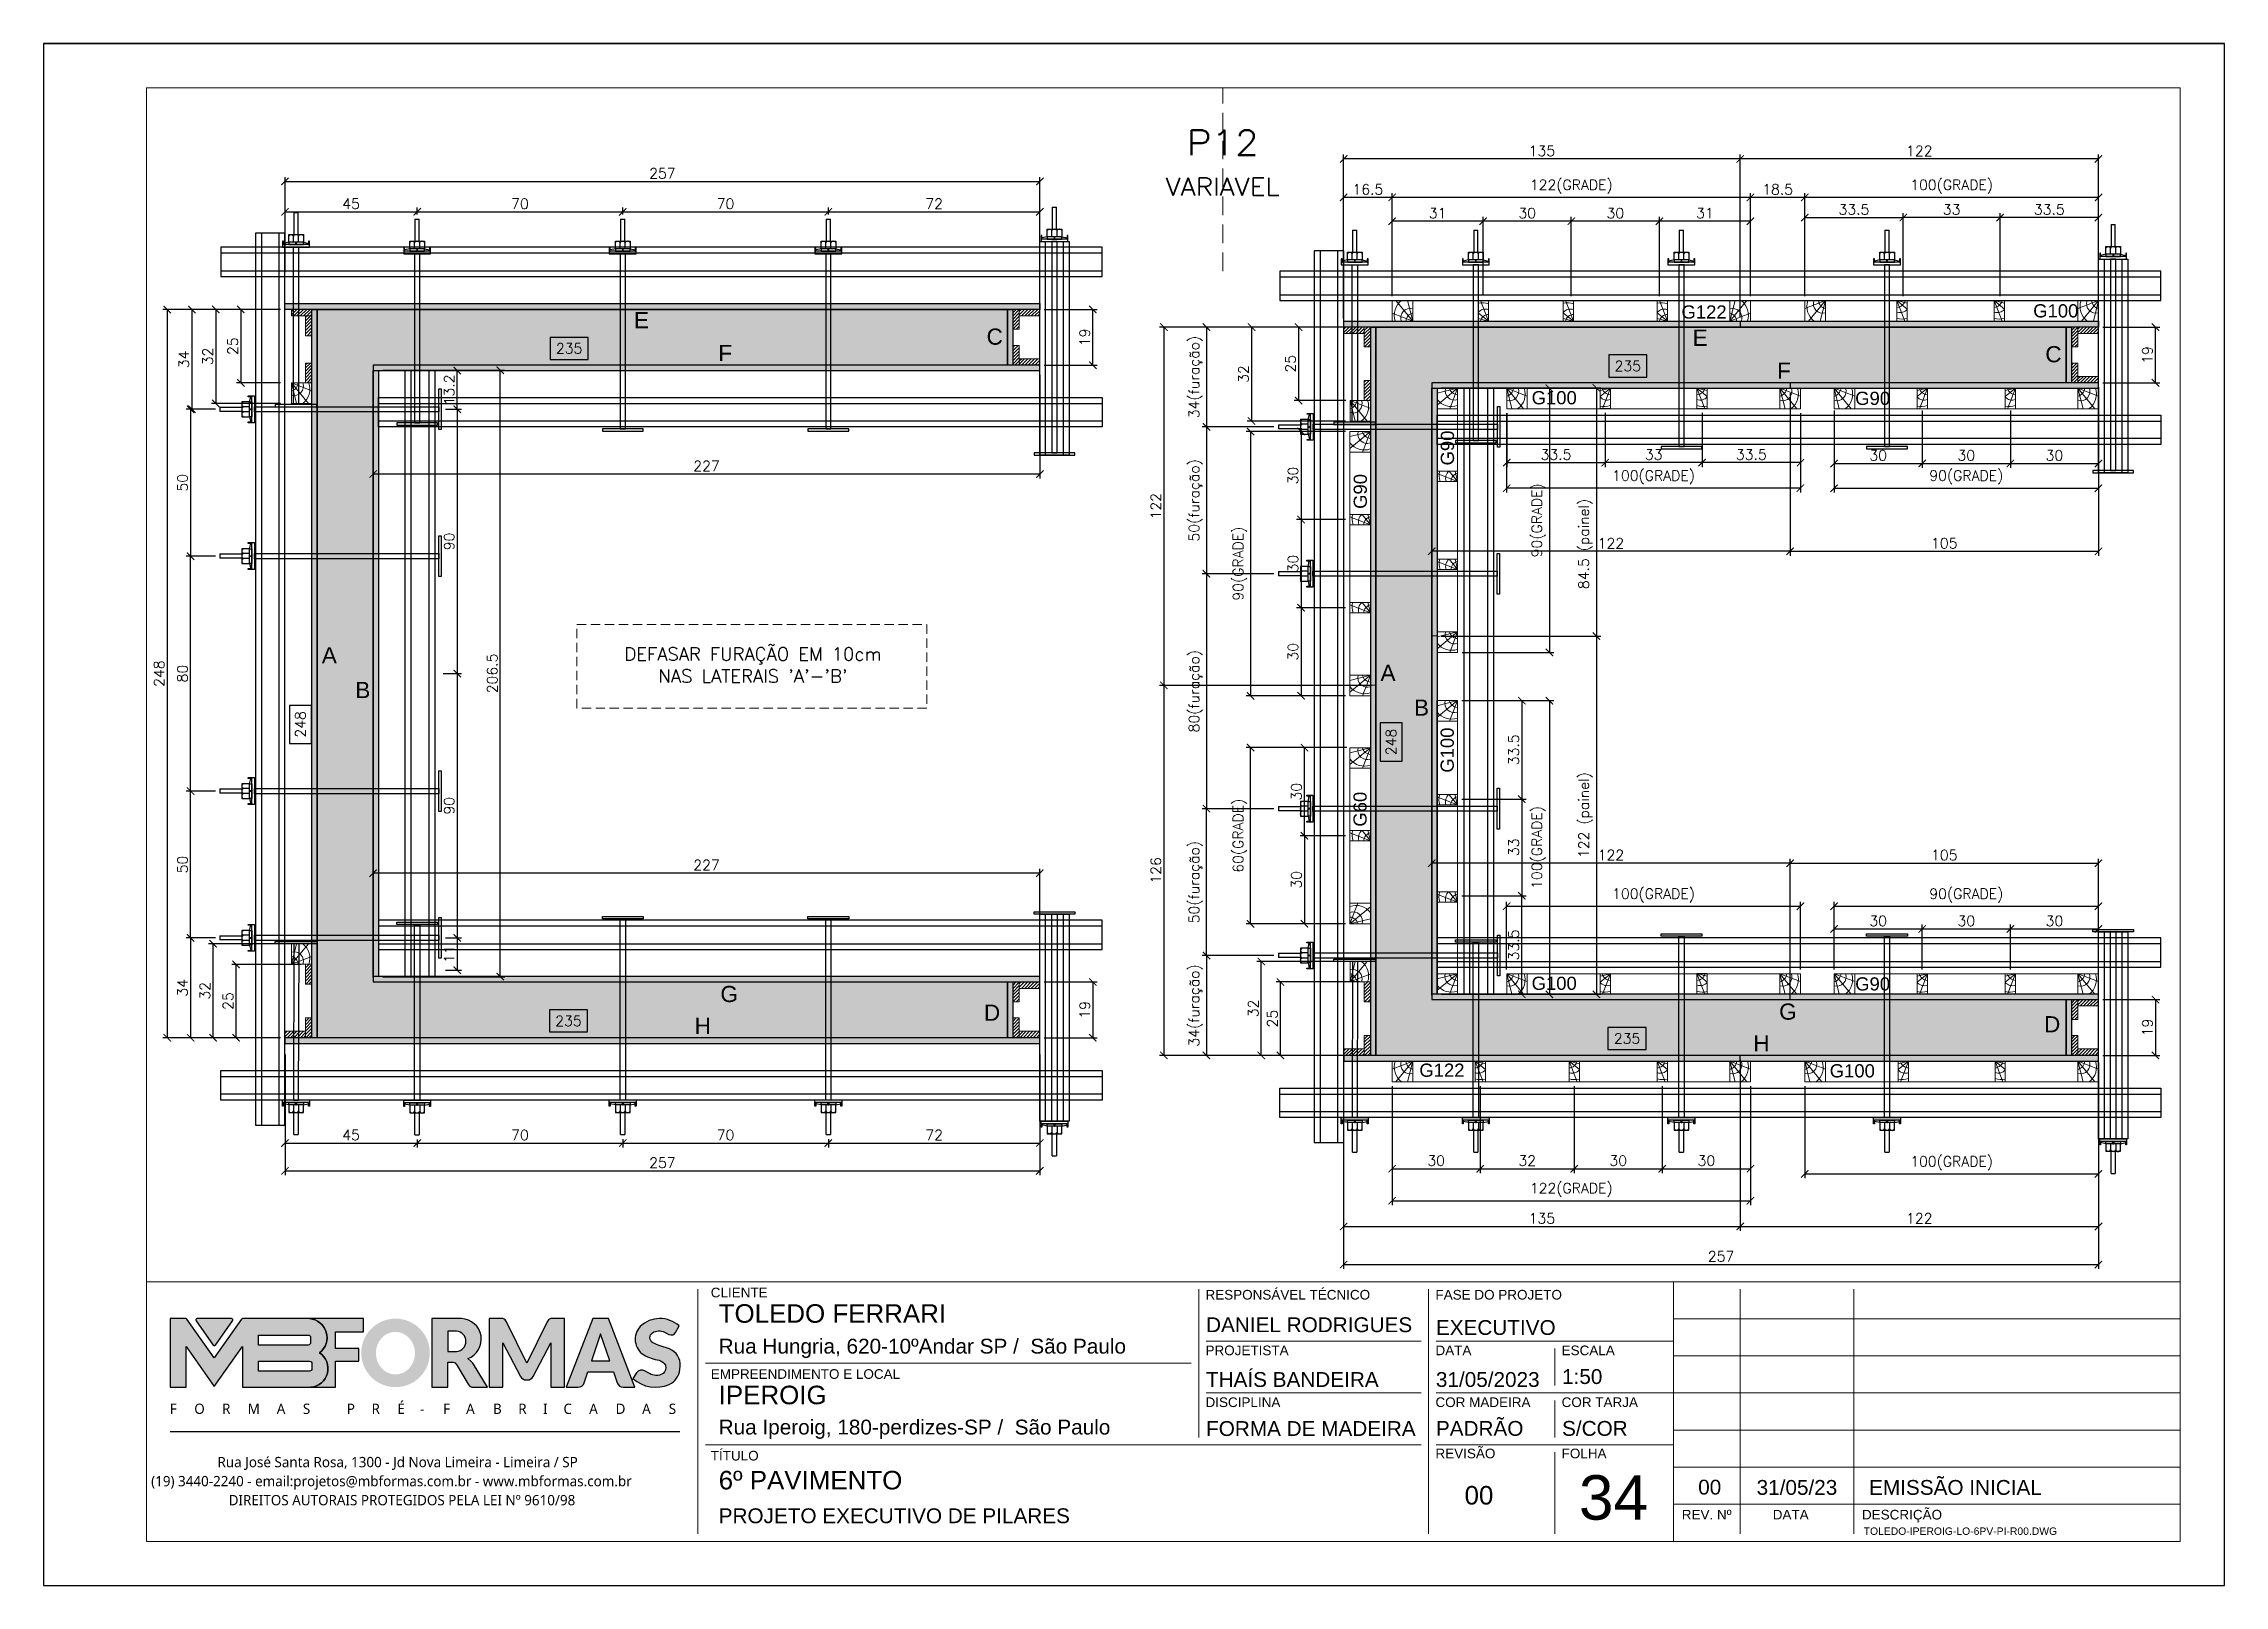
# Model space of a CAD drawing. Extents: x -23436 to 4767, y -4131 to 9755.
# Drawn here: x -17506 to -16021, y -518 to 532 of the extents above; entities that cross this region are included whole.
import ezdxf
from ezdxf.enums import TextEntityAlignment as Align

# ---------------------------------------------------------------- set-up
doc = ezdxf.new("R2010")
doc.units = 0
doc.header["$PDMODE"] = 2
doc.header["$PDSIZE"] = 10
for name, pattern in [('CABLIN', [0.35, 0.25, -0.1]), ('DASHED2', [9.525, 6.35, -3.175]), ('HIDDEN', [9.525, 6.35, -3.175])]:
    doc.linetypes.add(name, pattern=pattern)
doc.layers.get('0').update_dxf_attribs({"lineweight": 13})
doc.layers.get('Defpoints').update_dxf_attribs({"lineweight": 13})
for name, color, linetype in [('Barra de Ancoragem', 20, 'Continuous'), ('CHAPA', 1, 'Continuous'), ('Concreto', 250, 'HIDDEN'), ('Cota', 4, 'Continuous'), ('Cota Seção (2x)', 4, 'Continuous'), ('Hachura', 252, 'CABLIN'), ('MB Logo', 254, 'Continuous'), ('MEIO_PONT', 93, 'Continuous'), ('Painéis', 30, 'Continuous'), ('Perfil Metálico', 224, 'Continuous'), ('Texto de Titulo', 7, 'Continuous'), ('Texto Qtd Sarr', 242, 'Continuous'), ('TEXTO_GERAL', 7, 'Continuous')]:
    doc.layers.add(name, color=color, linetype=linetype)
for name, color, linetype, lineweight in [('contorno de painel', 7, 'Continuous', 13), ('cotas', 4, 'Continuous', 13), ('FOLHA MB', 7, 'Continuous', 13), ('Madeira', 100, 'Continuous', 13), ('N° FOLHA', 5, 'Continuous', 13), ('sarrafo', 93, 'Continuous', 13), ('Texto Seção', 7, 'Continuous', 15)]:
    doc.layers.add(name, color=color, linetype=linetype, lineweight=lineweight)
doc.layers.add('Laje_Perimetro', color=7, linetype='Continuous', plot=False)
doc.styles.add('ARIAL', font='arial.ttf', dxfattribs={"oblique": 15, "height": 25})
doc.styles.add('MB_C01', font='arial.ttf', dxfattribs={"height": 1.3})
doc.styles.add('MB_C02', font='arial.ttf', dxfattribs={"height": 2})
doc.styles.add('MB_C03', font='arial.ttf', dxfattribs={"height": 2.5})
doc.styles.add('MB_C04', font='arial.ttf', dxfattribs={"height": 6})
doc.styles.add('MtXpl_Lucida_Sans_Un', font='l_10646.ttf')
doc.styles.add('ROMANS', font='romans.shx')
doc.styles.add('SANSSERIF', font='sas_____.pfb')
doc.dimstyles.new('COTA SECAO', dxfattribs={"dimtxt": 7, "dimasz": 5, "dimexe": 3, "dimexo": 3, "dimgap": 2, "dimtad": 3, "dimdec": 1, "dimlfac": 0.5, "dimzin": 12, "dimdsep": 46, "dimtxsty": 'ROMANS', "dimblk": 'ARCHTICK', "dimcen": 0, "dimclrd": 4, "dimclre": 4, "dimclrt": 1, "dimadec": 1, "dimazin": 3, "dimtfac": 1, "dimtdec": 1, "dimtmove": 0, "dimatfit": 3, "dimldrblk": 'OBLIQUE', "dimfxl": 0, "dimtolj": 1, "dimtzin": 12, "dimarcsym": 0})
doc.dimstyles.new('SECÇÃO 2', dxfattribs={"dimtxt": 7, "dimasz": 6, "dimexe": 0.18, "dimexo": 2, "dimgap": -4, "dimtad": 3, "dimdec": 1, "dimlfac": 0.5, "dimzin": 12, "dimdsep": 46, "dimtxsty": 'ROMANS', "dimblk": 'ARCHTICK', "dimcen": 0.09, "dimse1": 1, "dimse2": 1, "dimsd1": 1, "dimsd2": 1, "dimclrd": 180, "dimclre": 5, "dimclrt": 1, "dimadec": 0, "dimazin": 3, "dimtfac": 1, "dimtdec": 1, "dimtofl": 0, "dimtmove": 0, "dimatfit": 3, "dimldrblk": 'ARCHTICK', "dimfxl": 0, "dimtolj": 1, "dimtzin": 0, "dimarcsym": 0})
pattern_1 = [(45, (-7087.358, 23242.6306), (-1.12253202, 1.12253202), [])]
pattern_2 = [(45, (-6366.4178, 23230.6524), (-1.12253202, 1.12253202), [])]

msp = doc.modelspace()

# ---------------------------------------------------------------- texts
at = {"layer": 'cotas', "color": 7, "insert": (-17023.331, 109.05), "char_height": 9, "attachment_point": 5, "style": 'ROMANS'}
msp.add_mtext("\\A1;DEFASAR FURAÇÃO EM 10cm\\PNAS LATERAIS 'A'-'B'", dxfattribs=at)
at = {"layer": 'N° FOLHA', "color": 5, "style": 'MB_C04'}
msp.add_text('34', height=30.3061, dxfattribs=at).set_placement((-16460.91, -472.997))
at = {"layer": 'Texto Seção', "color": 0, "linetype": 'Continuous', "style": 'SANSSERIF'}
for s, p in [('G122', (-16391.054, 349.485)), ('G100', (-16151.556, 350.281)), ('G100', (-16493.115, 291.102)), ('G90', (-16272.768, 290.681)), ('G100', (-16493.115, -107.7)), ('G90', (-16272.768, -108.121)), ('G122', (-16569.581, -166.873)), ('G100', (-16290.115, -167.298))]:
    msp.add_text(s, height=9, dxfattribs=at).set_placement(p, align=Align.MIDDLE_LEFT)
at = {"layer": 'TEXTO_GERAL', "style": 'ARIAL'}
for s, p in [('E', (-17099.288, 343.897)), ('F', (-17042.247, 321.51)), ('C', (-16858.705, 332.711)), ('E', (-16378.348, 331.919)), ('F', (-16321.306, 309.532)), ('C', (-16137.764, 320.733)), ('A', (-17311.823, 115.711)), ('A', (-16590.883, 103.733)), ('B', (-17289.021, 92.051)), ('B', (-16568.081, 80.073)), ('G', (-17039.525, -114.988)), ('H', (-17057.568, -136.64)), ('D', (-16860.544, -127.691)), ('G', (-16318.585, -126.966)), ('D', (-16138.626, -135.576)), ('H', (-16336.628, -148.618))]:
    msp.add_text(s, height=11, dxfattribs=at).set_placement(p, align=Align.MIDDLE_CENTER)
at = {"layer": 'TEXTO_GERAL', "color": 0, "linetype": 'Continuous', "style": 'SANSSERIF'}
for s, p in [('G90', (-16550.445, 244.962)), ('G90', (-16609.786, 215.394)), ('G100', (-16550.585, 35.721)), ('G60', (-16609.941, -1.026))]:
    msp.add_text(s, height=9, rotation=90, dxfattribs=at).set_placement(p, align=Align.MIDDLE_LEFT)

# ---------------------------------------------------------------- blocks, each defined once
blk = doc.blocks.new('MB-NOVO')
at = {"layer": 'MB Logo', "linetype": 'Continuous'}
h = blk.add_hatch(color=256, dxfattribs=at)
h.dxf.hatch_style = 1
h.set_gradient(color1=(242, 132, 69), color2=(247, 180, 141), rotation=90, tint=1)
h.paths.add_polyline_path([(-18529.6, 10980.8), (-18475.7, 10980.8, 0.706757), (-18468.7, 11008, 0.681802), (-18476.7, 11034.9), (-18529.4, 11034.9, 0.243712), (-18530.2, 11034.5), (-18551.7, 11003.9), (-18573.3, 11034.5, 0.243712), (-18574.1, 11034.9), (-18586.5, 11034.9), (-18586.5, 10980.8), (-18573.9, 10980.8), (-18573.9, 11012.9), (-18551.7, 10981.5), (-18529.6, 11012.9)])
h.paths.add_polyline_path([(-18516.8, 11014.1), (-18516.8, 11022), (-18477.8, 11022, -0.414214), (-18475.8, 11020), (-18475.8, 11016.1, -0.414214), (-18477.8, 11014.1)], flags=16)
h.paths.add_polyline_path([(-18516.8, 11001.4), (-18476.8, 11001.4, -0.414214), (-18474.8, 10999.4), (-18474.8, 10995.5, -0.414214), (-18476.8, 10993.5), (-18516.8, 10993.5)], flags=16)
at = {"layer": 'MB Logo', "true_color": 0x262626}
h = blk.add_hatch(color=250, dxfattribs=at)
h.dxf.hatch_style = 1
h.paths.add_polyline_path([(-18537.3, 11033.3, 0.60809), (-18538.1, 11034.9), (-18565.3, 11034.9, 0.60809), (-18566.1, 11033.3), (-18552.5, 11014, 0.518202), (-18550.9, 11014)])
h = blk.add_hatch(color=250, dxfattribs=at)
h.dxf.hatch_style = 1
h.paths.add_polyline_path([(-18456.2, 11011.3), (-18456.2, 11024.6), (-18434.2, 11024.6), (-18434.2, 11034.9), (-18476.7, 11034.9, -0.681802), (-18468.7, 11008, -0.706757), (-18475.7, 10980.8), (-18456.2, 10980.8), (-18456.2, 11001.4), (-18437.8, 11001.4), (-18437.8, 11011.3)])
h = blk.add_hatch(color=250, dxfattribs=at)
h.dxf.hatch_style = 1
h.paths.add_polyline_path([(-18435.9, 11007.9, 1), (-18381.9, 11007.9, 1)])
edge = h.paths.add_edge_path(flags=16)
edge.add_ellipse((-18409, 11007.7), major_axis=(0, 16.8), ratio=0.916255, start_angle=0, end_angle=360)
h = blk.add_hatch(color=250, dxfattribs=at)
h.dxf.hatch_style = 1
h.paths.add_polyline_path([(-18357, 11034.9), (-18380.2, 11034.9), (-18380.2, 10980.8), (-18367.6, 10980.8), (-18367.6, 11000.7), (-18363.4, 11000.7, -0.195765), (-18360.9, 10998.9), (-18351.8, 10983.2, 0.261385), (-18347.5, 10980.8), (-18336.4, 10980.8), (-18347.5, 10999, 0.082429), (-18349.6, 11001.5), (-18351.9, 11003.4, 0.81838)])
h.paths.add_polyline_path([(-18360.8, 11009), (-18367.6, 11009), (-18367.6, 11025), (-18360.8, 11025, -0.92578)], flags=16)
h = blk.add_hatch(color=250, dxfattribs=at)
h.dxf.hatch_style = 1
h.paths.add_polyline_path([(-18286.6, 11015.9), (-18286.6, 10980.8), (-18275.8, 10980.8), (-18275.8, 11034.9), (-18286.6, 11034.9, 0.216647), (-18289.4, 11032.4), (-18305.5, 10999.8), (-18321.6, 11032.7, 0.199908), (-18324.3, 11034.9), (-18335.2, 11034.9), (-18335.2, 10980.8), (-18324.3, 10980.8), (-18324.3, 11015.9), (-18310.4, 10989.3, 0.279644), (-18306, 10986.6, 0.340986), (-18300.5, 10989.3)])
h = blk.add_hatch(color=250, dxfattribs=at)
h.dxf.hatch_style = 1
h.paths.add_polyline_path([(-18274.4, 10980.8), (-18265, 10980.8, 0.322517), (-18260.2, 10984.3), (-18257.3, 10993), (-18237.2, 10993), (-18234.3, 10984.3, 0.322517), (-18229.5, 10980.8), (-18220.3, 10980.8), (-18241.2, 11034.9), (-18253.4, 11034.9)])
h.paths.add_polyline_path([(-18254.4, 11001.6), (-18247.3, 11023), (-18240.1, 11001.6)], flags=16)
h = blk.add_hatch(color=250, dxfattribs=at)
h.dxf.hatch_style = 1
h.paths.add_polyline_path([(-18206, 11024, -0.247671), (-18196.9, 11024.3), (-18193.5, 11022.5, 0.40799), (-18188.2, 11024.1), (-18185.4, 11029.1, 0.392837), (-18216.2, 11028.7, 0.467779), (-18213.3, 11006.3, 0.077523), (-18201.2, 11002.1, -0.214206), (-18196.1, 10997.9, -0.284295), (-18198.2, 10991.4, -0.26924), (-18208.8, 10991.6), (-18212.2, 10993.6, 0.407727), (-18219, 10992.1), (-18221.8, 10987.7, 0.296878), (-18193.2, 10983.1, 0.272251), (-18184.9, 10995.3), (-18184.6, 10997.9, 0.348906), (-18193.7, 11011.2), (-18200.4, 11013.5, -0.045018), (-18205.8, 11015.7, -0.618284)])
at = {"layer": 'MB Logo', "linetype": 'Continuous'}
blk.add_line((-18586.5, 10945.9), (-18184.8, 10945.9), dxfattribs=at)
at = {"layer": 'MB Logo', "color": 23, "linetype": 'Continuous', "true_color": 0xf28445}
for points in [[(-18573.3, 11034.5, 0.243712), (-18574.1, 11034.9), (-18586.5, 11034.9), (-18586.5, 10980.8), (-18573.9, 10980.8), (-18573.9, 11012.9), (-18551.7, 10981.5), (-18529.6, 11012.9), (-18529.6, 10980.8), (-18475.7, 10980.8, 0.706757), (-18468.7, 11008, 0.681802), (-18476.7, 11034.9), (-18529.4, 11034.9, 0.243712), (-18530.2, 11034.5), (-18551.7, 11003.9)], [(-18516.8, 11022), (-18477.8, 11022, -0.414214), (-18475.8, 11020), (-18475.8, 11016.1, -0.414214), (-18477.8, 11014.1), (-18516.8, 11014.1)], [(-18516.8, 11001.4), (-18476.8, 11001.4, -0.414214), (-18474.8, 10999.4), (-18474.8, 10995.5, -0.414214), (-18476.8, 10993.5), (-18516.8, 10993.5)]]:
    blk.add_lwpolyline(points, format="xyb", close=True, dxfattribs=at)
at = {"layer": 'MB Logo', "color": 250, "true_color": 0x262626}
for points in [[(-18537.3, 11033.3, 0.60809), (-18538.1, 11034.9), (-18565.3, 11034.9, 0.60809), (-18566.1, 11033.3), (-18552.5, 11014, 0.518202), (-18550.9, 11014)], [(-18437.8, 11011.3), (-18456.2, 11011.3), (-18456.2, 11024.6), (-18434.2, 11024.6), (-18434.2, 11034.9), (-18476.7, 11034.9, -0.681802), (-18468.7, 11008, -0.706757), (-18475.7, 10980.8), (-18456.2, 10980.8), (-18456.2, 11001.4), (-18437.8, 11001.4)], [(-18347.5, 10980.8), (-18336.4, 10980.8), (-18347.5, 10999, 0.082429), (-18349.6, 11001.5), (-18351.9, 11003.4, 0.81838), (-18357, 11034.9), (-18380.2, 11034.9), (-18380.2, 10980.8), (-18367.6, 10980.8), (-18367.6, 11000.7), (-18363.4, 11000.7, -0.209789), (-18360.8, 10998.7), (-18351.8, 10983.2, 0.261385)], [(-18286.6, 11015.9), (-18286.6, 10980.8), (-18275.8, 10980.8), (-18275.8, 11034.9), (-18286.6, 11034.9, 0.216647), (-18289.4, 11032.4), (-18305.5, 10999.8), (-18321.5, 11032.4, 0.216647), (-18324.3, 11034.9), (-18335.2, 11034.9), (-18335.2, 10980.8), (-18324.3, 10980.8), (-18324.3, 11015.9), (-18310.4, 10989.3, 0.279644), (-18306, 10986.6), (-18304.9, 10986.6, 0.279644), (-18300.5, 10989.3)], [(-18265, 10980.8, 0.322517), (-18260.2, 10984.3), (-18257.3, 10993), (-18237.2, 10993), (-18234.3, 10984.3, 0.322517), (-18229.5, 10980.8), (-18220.3, 10980.8), (-18241.2, 11034.9), (-18253.4, 11034.9), (-18274.4, 10980.8)], [(-18206.2, 11015.9, -0.549626), (-18206.4, 11023.8, -0.258723), (-18196.9, 11024.3), (-18193.5, 11022.5, 0.40799), (-18188.2, 11024.1), (-18185.4, 11029.1, 0.392837), (-18216.2, 11028.7, 0.467779), (-18213.3, 11006.3, 0.077523), (-18201.2, 11002.1, -0.203897), (-18196.3, 10998.2), (-18196.1, 10997.8, -0.267611), (-18198, 10991.6), (-18198.5, 10991.3, -0.261145), (-18208.8, 10991.6), (-18212.2, 10993.6, 0.407727), (-18219, 10992.1), (-18221.8, 10987.7, 0.296878), (-18193.2, 10983.1, 0.265963), (-18184.9, 10994.9), (-18184.7, 10997.6, 0.340466), (-18193.1, 11011), (-18200.4, 11013.5, -0.049298)], [(-18367.6, 11009), (-18360.8, 11009, 0.92578), (-18360.8, 11025), (-18367.6, 11025)]]:
    blk.add_lwpolyline(points, format="xyb", close=True, dxfattribs=at)
blk.add_lwpolyline([(-18247.3, 11023), (-18254.4, 11001.6), (-18240.1, 11001.6)], close=True, dxfattribs=at)
at = {"layer": 'MB Logo', "color": 250, "true_color": 0x262626, "style": 'MtXpl_Lucida_Sans_Un'}
for s, height, p in [('F', 8.12, (-18586.8, 10959.8)), ('O', 8.12, (-18567.5, 10959.8)), ('R', 8.12, (-18545.6, 10959.8)), ('M', 8.12, (-18525.4, 10959.8)), ('A', 8.12, (-18502.5, 10959.8)), ('S', 8.12, (-18481.9, 10959.8)), ('P', 8.12, (-18447.3, 10959.8)), ('R', 8.12, (-18427.8, 10959.8)), ('É', 8.12, (-18407.5, 10959.8)), ('-', 8.12, (-18389.6, 10959.8)), ('F', 8.12, (-18371.4, 10959.8)), ('A', 8.12, (-18353.3, 10959.8)), ('B', 8.12, (-18332.1, 10959.8)), ('R', 8.12, (-18312.2, 10959.8)), ('I', 8.12, (-18292.7, 10959.8)), ('C', 8.12, (-18276.6, 10959.8)), ('A', 8.12, (-18256.3, 10959.8)), ('D', 8.12, (-18235.5, 10959.8)), ('A', 8.12, (-18214.6, 10959.8)), ('S', 8.12, (-18193.6, 10959.8)), ('DIREITOS AUTORAIS PROTEGIDOS PELA LEI Nº 9610/98', 8.122, (-18540.4, 10887.8))]:
    blk.add_text(s, height=height, dxfattribs=at).set_placement(p)
at = {"layer": 'MB Logo', "style": 'MtXpl_Lucida_Sans_Un'}
for s, p in [('Rua José Santa Rosa, 1300 - Jd Nova Limeira - Limeira / SP', (-18549.2, 10917.8)), ('(19) 3440-2240 - email:projetos@mbformas.com.br - www.mbformas.com.br', (-18601.5, 10902.8))]:
    blk.add_text(s, height=8.122, dxfattribs=at).set_placement(p)
blk = doc.blocks.new('A$C169d8357')
at = {"layer": 'FOLHA MB', "color": 1}
for p, q in [((1109.8, 356.7), (70, 356.7)), ((1109.8, 356.7), (1109.8, 179.9)), ((1455, 356.7), (1109.8, 356.7)), ((445.6, 351.7), (445.6, 185)), ((786.6, 351.7), (786.6, 250.7)), ((943.1, 351.7), (943.1, 185)), ((1155.3, 185), (1155.3, 351.7)), ((1232.6, 351.7), (1232.6, 185)), ((1455, 331.5), (1109.8, 331.5)), ((938.1, 316.3), (791.6, 316.3)), ((1109.8, 316.3), (948.2, 316.3)), ((781.5, 301.2), (450.7, 301.2)), ((1029, 311.3), (1029, 286)), ((1455, 306.2), (1109.8, 306.2)), ((938.1, 281), (791.6, 281)), ((1109.8, 281), (948.2, 281)), ((1029, 275.9), (1029, 250.7)), ((1455, 281), (1109.8, 281)), ((1455, 255.7), (1109.8, 255.7)), ((938.1, 245.6), (450.7, 245.6)), ((1109.8, 245.6), (948.2, 245.6)), ((1029, 240.6), (1029, 185)), ((1455, 230.4), (1109.8, 230.4)), ((1455, 205.2), (1109.8, 205.2))]:
    blk.add_line(p, q, dxfattribs=at)
for points in [[(0, 1199.9), (0, 149.9), (1485, 149.9), (1485, 1199.9)], [(70, 1169.9), (70, 179.9), (1455, 179.9), (1455, 1169.9)]]:
    blk.add_lwpolyline(points, close=True, dxfattribs=at)
at = {"layer": 'MB Logo', "xscale": 0.8642040370897565, "yscale": 0.8642040370897565, "zscale": 0.8642040370897565}
blk.add_blockref('MB-NOVO', (16148.7, -9204.8), dxfattribs=at)
at = {"layer": 'FOLHA MB', "color": 6}
for s, height, style, p in [('CLIENTE', 6.57, 'MB_C01', (454.3, 346.1)), ('RESPONSÁVEL TÉCNICO', 6.566, 'MB_C01', (791.2, 344.6)), ('FASE DO PROJETO', 6.566, 'MB_C01', (947.8, 344.6)), ('Rua Hungria, 620-10ºAndar SP /  São Paulo', 10.102, 'MB_C02', (459.7, 307.8)), ('PROJETISTA', 6.57, 'MB_C01', (791.2, 306.7)), ('DATA', 6.57, 'MB_C01', (947.8, 306.7)), ('ESCALA', 6.57, 'MB_C01', (1033.7, 306.7)), ('EMPREENDIMENTO E LOCAL', 6.566, 'MB_C01', (454.3, 290.6)), ('DISCIPLINA', 6.57, 'MB_C01', (791.2, 271.4)), ('COR MADEIRA', 6.566, 'MB_C01', (947.8, 271.4)), ('COR TARJA', 6.57, 'MB_C01', (1033.7, 271.4)), ('Rua Iperoig, 180-perdizes-SP /  São Paulo', 10.102, 'MB_C02', (459.7, 252.7)), ('TÍTULO', 6.57, 'MB_C01', (454.3, 235)), ('REVISÃO', 6.57, 'MB_C01', (947.8, 236.5)), ('FOLHA', 6.57, 'MB_C01', (1033.7, 236.5)), ('PROJETO EXECUTIVO DE PILARES', 10.102, 'MB_C02', (459.7, 192.3))]:
    blk.add_text(s, height=height, dxfattribs=dict(at, style=style)).set_placement(p)
at = {"layer": 'FOLHA MB', "color": 5}
for s, height, style, p in [('TOLEDO FERRARI', 12.628, 'MB_C03', (459.7, 328.8)), ('DANIEL RODRIGUES', 10.102, 'MB_C02', (791.6, 322.4)), ('EXECUTIVO', 10.1, 'MB_C02', (948.1, 320.5)), ('THAÍS BANDEIRA', 10.102, 'MB_C02', (791.5, 285.1)), ('1:50', 10.1, 'MB_C02', (1034, 287.1)), ('IPEROIG', 12.63, 'MB_C03', (459.7, 273.3)), ('31/05/2023', 10.1, 'MB_C02', (948.1, 285.1)), ('FORMA DE MADEIRA', 10.102, 'MB_C02', (791.6, 251.7)), ('PADRÃO', 10.1, 'MB_C02', (948.1, 251.8)), ('S/COR', 10.1, 'MB_C02', (1034, 251.8)), ('6º PAVIMENTO', 12.628, 'MB_C03', (459.7, 215.3)), ('EMISSÃO INICIAL', 10.102, 'MB_C02', (1243.1, 211.6)), ('00', 12.63, 'MB_C03', (967.6, 205)), ('00', 10.1, 'MB_C02', (1126.7, 211.8)), ('31/05/23', 10.1, 'MB_C02', (1166.5, 211.6))]:
    blk.add_text(s, height=height, dxfattribs=dict(at, style=style)).set_placement(p)
at = {"layer": 'FOLHA MB', "color": 6, "style": 'MB_C01'}
for s, p in [('REV. Nº', (1132.5, 198.1)), ('DATA', (1189.7, 198.1)), ('DESCRIÇÃO', (1265.5, 198.1))]:
    blk.add_text(s, height=6.57, dxfattribs=at).set_placement(p, align=Align.MIDDLE_CENTER)
at = {"layer": 'FOLHA MB', "insert": (1239.4, 189.4), "char_height": 5.051, "width": 210.818, "attachment_point": 1, "style": 'MB_C04'}
blk.add_mtext('TOLEDO-IPEROIG-LO-6PV-PI-R00.DWG', dxfattribs=at)
blk = doc.blocks.new('titulo1')
at = {"layer": 'Defpoints', "color": 252, "linetype": 'HIDDEN', "ltscale": 2}
blk.add_line((0, 0), (0, 125), dxfattribs=at)
at = {"layer": 'Defpoints', "style": 'ROMANS', "oblique": 15}
blk.add_attdef('FOLHA', text='', height=10, dxfattribs=at).set_placement((0, 15.6), align=Align.MIDDLE_CENTER)
at = {"layer": 'Texto Qtd Sarr', "color": 3, "style": 'ROMANS', "oblique": 15}
for tag, height, p in [('TITULO', 17, (0, 71.4)), ('SEÇÃO', 12, (0, 41.5))]:
    blk.add_attdef(tag, text='', height=height, dxfattribs=at).set_placement(p, align=Align.MIDDLE_CENTER)
blk = doc.blocks.new('ERTYERTYUYTURTYUTRYU')
at = {"layer": 'Barra de Ancoragem'}
for p, q in [((8963.3, 10873.8), (8963.3, 10855.5)), ((8964.9, 10869.7), (8964.1, 10873.2)), ((8964.9, 10859.7), (8964.1, 10856.1)), ((8985.1, 10863.2), (8985.1, 10866.1))]:
    blk.add_line(p, q, dxfattribs=at)
at = {"layer": 'Barra de Ancoragem', "flags": 128}
for points in [[(8961.5, 10855.5), (8961.5, 10873.8), (8963.3, 10873.8), (8963.3, 10855.5)], [(8963.3, 10873.8), (8965.7, 10873.8), (8965.7, 10873.2), (8963.3, 10873.2)], [(8963.3, 10869.7), (8964.9, 10869.7), (8964.9, 10859.7), (8963.3, 10859.7)], [(8963.3, 10856.1), (8965.7, 10856.1), (8965.7, 10855.5), (8963.3, 10855.5)]]:
    blk.add_lwpolyline(points, close=True, dxfattribs=at)
for points in [[(8964.9, 10864.4), (8963.3, 10864.4), (8963.3, 10865), (8964.9, 10865), (8964.9, 10864.4), (8964.9, 10865)], [(8964.9, 10859.7), (8970.1, 10859.7), (8970.1, 10869.7), (8964.9, 10869.7)], [(8985.1, 10863.2), (8970.1, 10863.2), (8970.1, 10866.1), (8985.1, 10866.1)]]:
    blk.add_lwpolyline(points, dxfattribs=at)
for points in [[(8964.9, 10866.4), (8969, 10866.4, 0.729796), (8969, 10869.7, 0.729796)], [(8964.9, 10862.9), (8969, 10862.9, 0.666667), (8969, 10866.4, 0.666667)]]:
    blk.add_lwpolyline(points, format="xyb", dxfattribs=at)
at = {"layer": 'Barra de Ancoragem'}
blk.add_arc((8968.4, 10861.3), 1.7, 287.7564, 72.2436, dxfattribs=at)
blk = doc.blocks.new('_ArchTick')
at = {"color": 0, "linetype": 'ByBlock', "const_width": 0.15}
blk.add_lwpolyline([(-0.5, -0.5), (0.5, 0.5)], dxfattribs=at)
blk = doc.blocks.new('*D1452')
at = {"layer": 'Cota Seção (2x)', "color": 4, "lineweight": -2, "transparency": 16777216}
for p, q in [((-16825, -106.8), (-16788.9, -106.8)), ((-16791.9, -106.8), (-16791.9, -144.8)), ((-16825, -144.8), (-16788.9, -144.8))]:
    blk.add_line(p, q, dxfattribs=at)
at = {"layer": 'Defpoints', "color": 0, "transparency": 16777216}
for p in [(-16828, -106.8), (-16828, -144.8), (-16791.9, -144.8)]:
    blk.add_point(p, dxfattribs=at)
at = {"layer": 'Cota Seção (2x)', "color": 4, "lineweight": -2, "transparency": 16777216, "xscale": 5, "yscale": 5, "zscale": 5}
for p, rotation in [((-16791.9, -106.8), 90), ((-16791.9, -144.8), 270)]:
    blk.add_blockref('_ArchTick', p, dxfattribs=dict(at, rotation=rotation))
at = {"layer": 'Cota Seção (2x)', "color": 1, "transparency": 16777216, "insert": (-16797.4, -125.8), "char_height": 7, "attachment_point": 5, "rotation": 90, "style": 'ROMANS'}
blk.add_mtext('\\A1;19', dxfattribs=at)
blk = doc.blocks.new('_OBLIQUE')
at = {"color": 0, "linetype": 'ByBlock', "lineweight": -2}
for p, q in [((0, 0), (-1, 0)), ((-0.5, -0.5), (0.5, 0.5))]:
    blk.add_line(p, q, dxfattribs=at)
blk = doc.blocks.new('*D1453')
at = {"layer": 'Cota Seção (2x)', "color": 4, "lineweight": -2, "transparency": 16777216}
for p, q in [((-17342, -156.2), (-17342, -219.5)), ((-17342, -216.5), (-17252, -216.5)), ((-17252, -214), (-17252, -219.5))]:
    blk.add_line(p, q, dxfattribs=at)
at = {"layer": 'Defpoints', "color": 0, "transparency": 16777216}
for p in [(-17342, -153.2), (-17252, -211), (-17252, -216.5)]:
    blk.add_point(p, dxfattribs=at)
at = {"layer": 'Cota Seção (2x)', "color": 4, "lineweight": -2, "transparency": 16777216, "xscale": 5, "yscale": 5, "zscale": 5, "rotation": 180}
blk.add_blockref('_ArchTick', (-17342, -216.5), dxfattribs=at)
at = {"layer": 'Cota Seção (2x)', "color": 4, "lineweight": -2, "transparency": 16777216, "xscale": 5, "yscale": 5, "zscale": 5}
blk.add_blockref('_ArchTick', (-17252, -216.5), dxfattribs=at)
at = {"layer": 'Cota Seção (2x)', "color": 1, "transparency": 16777216, "insert": (-17297, -211), "char_height": 7, "attachment_point": 5, "style": 'ROMANS'}
blk.add_mtext('\\A1;45', dxfattribs=at)
blk = doc.blocks.new('*D1454')
at = {"layer": 'Cota Seção (2x)', "color": 4, "lineweight": -2, "transparency": 16777216}
for p, q in [((-17252, -214), (-17252, -219.5)), ((-17252, -216.5), (-17112, -216.5)), ((-17112, -213.8), (-17112, -219.5))]:
    blk.add_line(p, q, dxfattribs=at)
at = {"layer": 'Defpoints', "color": 0, "transparency": 16777216}
for p in [(-17252, -211), (-17112, -210.8), (-17112, -216.5)]:
    blk.add_point(p, dxfattribs=at)
at = {"layer": 'Cota Seção (2x)', "color": 4, "lineweight": -2, "transparency": 16777216, "xscale": 5, "yscale": 5, "zscale": 5, "rotation": 180}
blk.add_blockref('_ArchTick', (-17252, -216.5), dxfattribs=at)
at = {"layer": 'Cota Seção (2x)', "color": 4, "lineweight": -2, "transparency": 16777216, "xscale": 5, "yscale": 5, "zscale": 5}
blk.add_blockref('_ArchTick', (-17112, -216.5), dxfattribs=at)
at = {"layer": 'Cota Seção (2x)', "color": 1, "transparency": 16777216, "insert": (-17182, -211), "char_height": 7, "attachment_point": 5, "style": 'ROMANS'}
blk.add_mtext('\\A1;70', dxfattribs=at)
blk = doc.blocks.new('*D1455')
at = {"layer": 'Cota Seção (2x)', "color": 4, "lineweight": -2, "transparency": 16777216}
for p, q in [((-16828, -156.2), (-16828, -219.5)), ((-16972, -213.8), (-16972, -219.5)), ((-16972, -216.5), (-16828, -216.5))]:
    blk.add_line(p, q, dxfattribs=at)
at = {"layer": 'Defpoints', "color": 0, "transparency": 16777216}
for p in [(-16828, -153.2), (-16972, -210.8), (-16828, -216.5)]:
    blk.add_point(p, dxfattribs=at)
at = {"layer": 'Cota Seção (2x)', "color": 4, "lineweight": -2, "transparency": 16777216, "xscale": 5, "yscale": 5, "zscale": 5, "rotation": 180}
blk.add_blockref('_ArchTick', (-16972, -216.5), dxfattribs=at)
at = {"layer": 'Cota Seção (2x)', "color": 4, "lineweight": -2, "transparency": 16777216, "xscale": 5, "yscale": 5, "zscale": 5}
blk.add_blockref('_ArchTick', (-16828, -216.5), dxfattribs=at)
at = {"layer": 'Cota Seção (2x)', "color": 1, "transparency": 16777216, "insert": (-16900, -211), "char_height": 7, "attachment_point": 5, "style": 'ROMANS'}
blk.add_mtext('\\A1;72', dxfattribs=at)
blk = doc.blocks.new('*D1456')
at = {"layer": 'Cota Seção (2x)', "color": 4, "lineweight": -2, "transparency": 16777216}
for p, q in [((-17342, -156.2), (-17342, -238.4)), ((-16828, -156.2), (-16828, -238.4)), ((-17342, -235.4), (-16828, -235.4))]:
    blk.add_line(p, q, dxfattribs=at)
at = {"layer": 'Defpoints', "color": 0, "transparency": 16777216}
for p in [(-17342, -153.2), (-16828, -153.2), (-16828, -235.4)]:
    blk.add_point(p, dxfattribs=at)
at = {"layer": 'Cota Seção (2x)', "color": 4, "lineweight": -2, "transparency": 16777216, "xscale": 5, "yscale": 5, "zscale": 5, "rotation": 180}
blk.add_blockref('_ArchTick', (-17342, -235.4), dxfattribs=at)
at = {"layer": 'Cota Seção (2x)', "color": 4, "lineweight": -2, "transparency": 16777216, "xscale": 5, "yscale": 5, "zscale": 5}
blk.add_blockref('_ArchTick', (-16828, -235.4), dxfattribs=at)
at = {"layer": 'Cota Seção (2x)', "color": 1, "transparency": 16777216, "insert": (-17085, -229.9), "char_height": 7, "attachment_point": 5, "style": 'ROMANS'}
blk.add_mtext('\\A1;257', dxfattribs=at)
blk = doc.blocks.new('*D1457')
at = {"layer": 'contorno de painel', "color": 180, "lineweight": -2, "transparency": 16777216}
for p, q in [((-17136, -125.8), (-17162, -125.8)), ((-17162, -125.8), (-17162, -140.8)), ((-17136, -140.8), (-17136, -125.8)), ((-17162, -140.8), (-17136, -140.8))]:
    blk.add_line(p, q, dxfattribs=at)
at = {"layer": 'Defpoints', "color": 0, "transparency": 16777216}
for p in [(-17320, -144.8), (-17320, -144.8), (-16850, -144.8)]:
    blk.add_point(p, dxfattribs=at)
at = {"layer": 'contorno de painel', "color": 1, "transparency": 16777216, "insert": (-17149, -133.3), "char_height": 7, "attachment_point": 5, "style": 'ROMANS'}
blk.add_mtext('\\A1;235', dxfattribs=at)
blk = doc.blocks.new('*D1458')
at = {"layer": 'contorno de painel', "color": 180, "lineweight": -2, "transparency": 16777216}
for p, q in [((-17324, 81.6), (-17339, 81.6)), ((-17339, 81.6), (-17339, 55.6)), ((-17324, 55.6), (-17324, 81.6)), ((-17339, 55.6), (-17324, 55.6))]:
    blk.add_line(p, q, dxfattribs=at)
at = {"layer": 'Defpoints', "color": 0, "transparency": 16777216}
for p in [(-17320, 351.2), (-17320, -144.8), (-17320, -144.8)]:
    blk.add_point(p, dxfattribs=at)
at = {"layer": 'contorno de painel', "color": 1, "transparency": 16777216, "insert": (-17331.5, 68.6), "char_height": 7, "attachment_point": 5, "rotation": 90, "style": 'ROMANS'}
blk.add_mtext('\\A1;248', dxfattribs=at)
blk = doc.blocks.new('*D1459')
at = {"layer": 'Cota Seção (2x)', "color": 4, "lineweight": -2, "transparency": 16777216}
for p, q in [((-17282, -103.8), (-17282, -29.7)), ((-16828, -100.2), (-16828, -29.7)), ((-16828, -32.7), (-17282, -32.7))]:
    blk.add_line(p, q, dxfattribs=at)
at = {"layer": 'Defpoints', "color": 0, "transparency": 16777216}
for p in [(-17282, -32.7), (-16828, -103.2), (-17282, -106.8)]:
    blk.add_point(p, dxfattribs=at)
at = {"layer": 'Cota Seção (2x)', "color": 4, "lineweight": -2, "transparency": 16777216, "xscale": 5, "yscale": 5, "zscale": 5, "rotation": 180}
blk.add_blockref('_ArchTick', (-17282, -32.7), dxfattribs=at)
at = {"layer": 'Cota Seção (2x)', "color": 4, "lineweight": -2, "transparency": 16777216, "xscale": 5, "yscale": 5, "zscale": 5}
blk.add_blockref('_ArchTick', (-16828, -32.7), dxfattribs=at)
at = {"layer": 'Cota Seção (2x)', "color": 1, "transparency": 16777216, "insert": (-17055, -27.2), "char_height": 7, "attachment_point": 5, "style": 'ROMANS'}
blk.add_mtext('\\A1;227', dxfattribs=at)
blk = doc.blocks.new('*D1460')
at = {"layer": 'Cota Seção (2x)', "color": 4, "lineweight": -2, "transparency": 16777216}
for p, q in [((-16825, 351.2), (-16788.9, 351.2)), ((-16791.9, 313.2), (-16791.9, 351.2)), ((-16825, 313.2), (-16788.9, 313.2))]:
    blk.add_line(p, q, dxfattribs=at)
at = {"layer": 'Defpoints', "color": 0, "transparency": 16777216}
for p in [(-16828, 351.2), (-16791.9, 351.2), (-16828, 313.2)]:
    blk.add_point(p, dxfattribs=at)
at = {"layer": 'Cota Seção (2x)', "color": 4, "lineweight": -2, "transparency": 16777216, "xscale": 5, "yscale": 5, "zscale": 5}
for p, rotation in [((-16791.9, 351.2), 90), ((-16791.9, 313.2), 270)]:
    blk.add_blockref('_ArchTick', p, dxfattribs=dict(at, rotation=rotation))
at = {"layer": 'Cota Seção (2x)', "color": 1, "transparency": 16777216, "insert": (-16797.4, 332.2), "char_height": 7, "attachment_point": 5, "rotation": 90, "style": 'ROMANS'}
blk.add_mtext('\\A1;19', dxfattribs=at)
blk = doc.blocks.new('*D1461')
at = {"layer": 'Cota Seção (2x)', "color": 4, "lineweight": -2, "transparency": 16777216}
for p, q in [((-17342, 376.6), (-17342, 420.7)), ((-17342, 417.7), (-17252, 417.7)), ((-17252, 415.8), (-17252, 420.7))]:
    blk.add_line(p, q, dxfattribs=at)
at = {"layer": 'Defpoints', "color": 0, "transparency": 16777216}
for p in [(-17252, 417.7), (-17252, 412.8), (-17342, 373.6)]:
    blk.add_point(p, dxfattribs=at)
at = {"layer": 'Cota Seção (2x)', "color": 4, "lineweight": -2, "transparency": 16777216, "xscale": 5, "yscale": 5, "zscale": 5}
for p, rotation in [((-17342, 417.7), 180.0000001467423), ((-17252, 417.7), 1.467423454494927e-07)]:
    blk.add_blockref('_ArchTick', p, dxfattribs=dict(at, rotation=rotation))
at = {"layer": 'Cota Seção (2x)', "color": 1, "transparency": 16777216, "insert": (-17297, 423.2), "char_height": 7, "attachment_point": 5, "rotation": 0, "style": 'ROMANS'}
blk.add_mtext('\\A1;45', dxfattribs=at)
blk = doc.blocks.new('*D1417')
at = {"layer": 'Cota Seção (2x)', "color": 4, "lineweight": -2, "transparency": 16777216}
for p, q in [((-17252, 415.8), (-17252, 420.7)), ((-17252, 417.7), (-17112, 417.7)), ((-17112, 415.8), (-17112, 420.7))]:
    blk.add_line(p, q, dxfattribs=at)
at = {"layer": 'Defpoints', "color": 0, "transparency": 16777216}
for p in [(-17112, 417.7), (-17252, 412.8), (-17112, 412.8)]:
    blk.add_point(p, dxfattribs=at)
at = {"layer": 'Cota Seção (2x)', "color": 4, "lineweight": -2, "transparency": 16777216, "xscale": 5, "yscale": 5, "zscale": 5}
for p, rotation in [((-17252, 417.7), 180.0000001467423), ((-17112, 417.7), 1.467423454494927e-07)]:
    blk.add_blockref('_ArchTick', p, dxfattribs=dict(at, rotation=rotation))
at = {"layer": 'Cota Seção (2x)', "color": 1, "transparency": 16777216, "insert": (-17182, 423.2), "char_height": 7, "attachment_point": 5, "rotation": 0, "style": 'ROMANS'}
blk.add_mtext('\\A1;70', dxfattribs=at)
blk = doc.blocks.new('*D1418')
at = {"layer": 'Cota Seção (2x)', "color": 4, "lineweight": -2, "transparency": 16777216}
for p, q in [((-16972, 415.8), (-16972, 420.7)), ((-16972, 417.7), (-16828, 417.7)), ((-16828, 358.2), (-16828, 420.7))]:
    blk.add_line(p, q, dxfattribs=at)
at = {"layer": 'Defpoints', "color": 0, "transparency": 16777216}
for p in [(-16828, 417.7), (-16972, 412.8), (-16828, 355.2)]:
    blk.add_point(p, dxfattribs=at)
at = {"layer": 'Cota Seção (2x)', "color": 4, "lineweight": -2, "transparency": 16777216, "xscale": 5, "yscale": 5, "zscale": 5}
for p, rotation in [((-16972, 417.7), 180.0000001467423), ((-16828, 417.7), 1.467423454494927e-07)]:
    blk.add_blockref('_ArchTick', p, dxfattribs=dict(at, rotation=rotation))
at = {"layer": 'Cota Seção (2x)', "color": 1, "transparency": 16777216, "insert": (-16900, 423.2), "char_height": 7, "attachment_point": 5, "rotation": 0, "style": 'ROMANS'}
blk.add_mtext('\\A1;72', dxfattribs=at)
blk = doc.blocks.new('*D1419')
at = {"layer": 'Cota Seção (2x)', "color": 4, "lineweight": -2, "transparency": 16777216}
for p, q in [((-17342, 376.6), (-17342, 441.4)), ((-17342, 438.4), (-16828, 438.4)), ((-16828, 358.2), (-16828, 441.4))]:
    blk.add_line(p, q, dxfattribs=at)
at = {"layer": 'Defpoints', "color": 0, "transparency": 16777216}
for p in [(-16828, 438.4), (-17342, 373.6), (-16828, 355.2)]:
    blk.add_point(p, dxfattribs=at)
at = {"layer": 'Cota Seção (2x)', "color": 4, "lineweight": -2, "transparency": 16777216, "xscale": 5, "yscale": 5, "zscale": 5}
for p, rotation in [((-17342, 438.4), 180.0000001467423), ((-16828, 438.4), 1.467423454494927e-07)]:
    blk.add_blockref('_ArchTick', p, dxfattribs=dict(at, rotation=rotation))
at = {"layer": 'Cota Seção (2x)', "color": 1, "transparency": 16777216, "insert": (-17085, 443.9), "char_height": 7, "attachment_point": 5, "rotation": 0, "style": 'ROMANS'}
blk.add_mtext('\\A1;257', dxfattribs=at)
blk = doc.blocks.new('*D1420')
at = {"layer": 'Cota Seção (2x)', "color": 4, "lineweight": -2, "transparency": 16777216}
for p, q in [((-17282, 310.2), (-17282, 236.1)), ((-16828, 306.6), (-16828, 236.1)), ((-16828, 239.1), (-17282, 239.1))]:
    blk.add_line(p, q, dxfattribs=at)
at = {"layer": 'Defpoints', "color": 0, "transparency": 16777216}
for p in [(-17282, 313.2), (-16828, 309.6), (-17282, 239.1)]:
    blk.add_point(p, dxfattribs=at)
at = {"layer": 'Cota Seção (2x)', "color": 4, "lineweight": -2, "transparency": 16777216, "xscale": 5, "yscale": 5, "zscale": 5}
for p, rotation in [((-17282, 239.1), 180.0000001467423), ((-16828, 239.1), 1.467423782486321e-07)]:
    blk.add_blockref('_ArchTick', p, dxfattribs=dict(at, rotation=rotation))
at = {"layer": 'Cota Seção (2x)', "color": 1, "transparency": 16777216, "insert": (-17055, 244.6), "char_height": 7, "attachment_point": 5, "rotation": 0, "style": 'ROMANS'}
blk.add_mtext('\\A1;227', dxfattribs=at)
blk = doc.blocks.new('*D1421')
at = {"layer": 'Cota Seção (2x)', "color": 4, "lineweight": -2, "transparency": 16777216}
for p, q in [((-17234.3, 103.2), (-17221.7, 103.2)), ((-17224.7, 103.2), (-17224.7, -76.8)), ((-17232.7, -76.8), (-17221.7, -76.8))]:
    blk.add_line(p, q, dxfattribs=at)
at = {"layer": 'Defpoints', "color": 0, "transparency": 16777216}
for p in [(-17237.3, 103.2), (-17235.7, -76.8), (-17224.7, -76.8)]:
    blk.add_point(p, dxfattribs=at)
at = {"layer": 'Cota Seção (2x)', "color": 4, "lineweight": -2, "transparency": 16777216, "xscale": 5, "yscale": 5, "zscale": 5}
for p, rotation in [((-17224.7, 103.2), 90), ((-17224.7, -76.8), 270)]:
    blk.add_blockref('_ArchTick', p, dxfattribs=dict(at, rotation=rotation))
at = {"layer": 'Cota Seção (2x)', "color": 1, "transparency": 16777216, "insert": (-17230.2, 13.2), "char_height": 7, "attachment_point": 5, "rotation": 90, "style": 'ROMANS'}
blk.add_mtext('\\A1;90', dxfattribs=at)
blk = doc.blocks.new('*D1422')
at = {"layer": 'Cota Seção (2x)', "color": 4, "lineweight": -2, "transparency": 16777216}
for p, q in [((-17112, -213.8), (-17112, -219.5)), ((-17112, -216.5), (-16972, -216.5)), ((-16972, -213.8), (-16972, -219.5))]:
    blk.add_line(p, q, dxfattribs=at)
at = {"layer": 'Defpoints', "color": 0, "transparency": 16777216}
for p in [(-17112, -210.8), (-16972, -210.8), (-16972, -216.5)]:
    blk.add_point(p, dxfattribs=at)
at = {"layer": 'Cota Seção (2x)', "color": 4, "lineweight": -2, "transparency": 16777216, "xscale": 5, "yscale": 5, "zscale": 5, "rotation": 180}
blk.add_blockref('_ArchTick', (-17112, -216.5), dxfattribs=at)
at = {"layer": 'Cota Seção (2x)', "color": 4, "lineweight": -2, "transparency": 16777216, "xscale": 5, "yscale": 5, "zscale": 5}
blk.add_blockref('_ArchTick', (-16972, -216.5), dxfattribs=at)
at = {"layer": 'Cota Seção (2x)', "color": 1, "transparency": 16777216, "insert": (-17042, -211), "char_height": 7, "attachment_point": 5, "style": 'ROMANS'}
blk.add_mtext('\\A1;70', dxfattribs=at)
blk = doc.blocks.new('*D1423')
at = {"layer": 'Cota Seção (2x)', "color": 4, "lineweight": -2, "transparency": 16777216}
for p, q in [((-17112, 415.8), (-17112, 420.7)), ((-17112, 417.7), (-16972, 417.7)), ((-16972, 415.8), (-16972, 420.7))]:
    blk.add_line(p, q, dxfattribs=at)
at = {"layer": 'Defpoints', "color": 0, "transparency": 16777216}
for p in [(-16972, 417.7), (-17112, 412.8), (-16972, 412.8)]:
    blk.add_point(p, dxfattribs=at)
at = {"layer": 'Cota Seção (2x)', "color": 4, "lineweight": -2, "transparency": 16777216, "xscale": 5, "yscale": 5, "zscale": 5, "rotation": 180}
blk.add_blockref('_ArchTick', (-17112, 417.7), dxfattribs=at)
at = {"layer": 'Cota Seção (2x)', "color": 4, "lineweight": -2, "transparency": 16777216, "xscale": 5, "yscale": 5, "zscale": 5}
blk.add_blockref('_ArchTick', (-16972, 417.7), dxfattribs=at)
at = {"layer": 'Cota Seção (2x)', "color": 1, "transparency": 16777216, "insert": (-17042, 423.2), "char_height": 7, "attachment_point": 5, "style": 'ROMANS'}
blk.add_mtext('\\A1;70', dxfattribs=at)
blk = doc.blocks.new('*D1424')
at = {"layer": 'Cota Seção (2x)', "color": 4, "lineweight": -2, "transparency": 16777216}
for p, q in [((-17232.7, 283.2), (-17221.7, 283.2)), ((-17224.7, 283.2), (-17224.7, 103.2)), ((-17234.3, 103.2), (-17221.7, 103.2))]:
    blk.add_line(p, q, dxfattribs=at)
at = {"layer": 'Defpoints', "color": 0, "transparency": 16777216}
for p in [(-17235.7, 283.2), (-17237.3, 103.2), (-17224.7, 103.2)]:
    blk.add_point(p, dxfattribs=at)
at = {"layer": 'Cota Seção (2x)', "color": 4, "lineweight": -2, "transparency": 16777216, "xscale": 5, "yscale": 5, "zscale": 5}
for p, rotation in [((-17224.7, 283.2), 90), ((-17224.7, 103.2), 270)]:
    blk.add_blockref('_ArchTick', p, dxfattribs=dict(at, rotation=rotation))
at = {"layer": 'Cota Seção (2x)', "color": 1, "transparency": 16777216, "insert": (-17230.2, 193.2), "char_height": 7, "attachment_point": 5, "rotation": 90, "style": 'ROMANS'}
blk.add_mtext('\\A1;90', dxfattribs=at)
blk = doc.blocks.new('*D1425')
at = {"layer": 'contorno de painel', "color": 180, "lineweight": -2, "transparency": 16777216}
for p, q in [((-17135.5, 332.2), (-17161.5, 332.2)), ((-17161.5, 332.2), (-17161.5, 317.2)), ((-17135.5, 317.2), (-17135.5, 332.2)), ((-17161.5, 317.2), (-17135.5, 317.2))]:
    blk.add_line(p, q, dxfattribs=at)
at = {"layer": 'Defpoints', "color": 0, "transparency": 16777216}
for p in [(-17320, 351.2), (-17320, 313.2), (-16850, 313.2)]:
    blk.add_point(p, dxfattribs=at)
at = {"layer": 'contorno de painel', "color": 1, "transparency": 16777216, "insert": (-17148.5, 324.7), "char_height": 7, "attachment_point": 5, "style": 'ROMANS'}
blk.add_mtext('\\A1;235', dxfattribs=at)
blk = doc.blocks.new('PONTALETE')
at = {"layer": 'Madeira'}
for q in [(2.71, 7), (7, 5.76), (7, 1.74)]:
    blk.add_line((0, 0), q, dxfattribs=at)
blk.add_lwpolyline([(0, 0), (7, 0), (7, 7), (0, 7)], close=True, dxfattribs=at)
for centre, radius, start, end in [((2.04, 0.06), 6.23, 37.28179, 109.09128), ((1.09, 0.9), 3.19, 343.60304, 109.98471), ((-0.21, -0.78), 3.09, 14.63219, 86.0383)]:
    blk.add_arc(centre, radius, start, end, dxfattribs=at)
blk = doc.blocks.new('*D1426')
at = {"layer": 'Cota Seção (2x)', "color": 4, "lineweight": -2, "transparency": 16777216}
for p, q in [((-17345, 351.2), (-17375.1, 351.2)), ((-17372.1, 351.2), (-17372.1, 301.2)), ((-17345, 301.2), (-17375.1, 301.2))]:
    blk.add_line(p, q, dxfattribs=at)
at = {"layer": 'Defpoints', "color": 0, "transparency": 16777216}
for p in [(-17342, 351.2), (-17372.1, 301.2), (-17342, 301.2)]:
    blk.add_point(p, dxfattribs=at)
at = {"layer": 'Cota Seção (2x)', "color": 4, "lineweight": -2, "transparency": 16777216, "xscale": 5, "yscale": 5, "zscale": 5}
for p, rotation in [((-17372.1, 351.2), 90), ((-17372.1, 301.2), 270)]:
    blk.add_blockref('_ArchTick', p, dxfattribs=dict(at, rotation=rotation))
at = {"layer": 'Cota Seção (2x)', "color": 1, "transparency": 16777216, "insert": (-17377.6, 326.2), "char_height": 7, "attachment_point": 5, "rotation": 90, "style": 'ROMANS'}
blk.add_mtext('\\A1;25', dxfattribs=at)
blk = doc.blocks.new('*D1427')
at = {"layer": 'Cota Seção (2x)', "color": 4, "lineweight": -2, "transparency": 16777216}
for p, q in [((-17345, 351.2), (-17392.1, 351.2)), ((-17389.1, 351.2), (-17389.1, 287.2)), ((-17345, 287.2), (-17392.1, 287.2))]:
    blk.add_line(p, q, dxfattribs=at)
at = {"layer": 'Defpoints', "color": 0, "transparency": 16777216}
for p in [(-17342, 351.2), (-17389.1, 287.2), (-17342, 287.2)]:
    blk.add_point(p, dxfattribs=at)
at = {"layer": 'Cota Seção (2x)', "color": 4, "lineweight": -2, "transparency": 16777216, "xscale": 5, "yscale": 5, "zscale": 5}
for p, rotation in [((-17389.1, 351.2), 90), ((-17389.1, 287.2), 270)]:
    blk.add_blockref('_ArchTick', p, dxfattribs=dict(at, rotation=rotation))
at = {"layer": 'Cota Seção (2x)', "color": 1, "transparency": 16777216, "insert": (-17394.6, 319.2), "char_height": 7, "attachment_point": 5, "rotation": 90, "style": 'ROMANS'}
blk.add_mtext('\\A1;32', dxfattribs=at)
blk = doc.blocks.new('*D1428')
at = {"layer": 'Cota Seção (2x)', "color": 4, "lineweight": -2, "transparency": 16777216}
for p, q in [((-17345, 351.2), (-17408.4, 351.2)), ((-17405.4, 351.2), (-17405.4, 283.2)), ((-17389.4, 283.2), (-17408.4, 283.2))]:
    blk.add_line(p, q, dxfattribs=at)
at = {"layer": 'Defpoints', "color": 0, "transparency": 16777216}
for p in [(-17342, 351.2), (-17405.4, 283.2), (-17386.4, 283.2)]:
    blk.add_point(p, dxfattribs=at)
at = {"layer": 'Cota Seção (2x)', "color": 4, "lineweight": -2, "transparency": 16777216, "xscale": 5, "yscale": 5, "zscale": 5}
for p, rotation in [((-17405.4, 351.2), 90), ((-17405.4, 283.2), 270)]:
    blk.add_blockref('_ArchTick', p, dxfattribs=dict(at, rotation=rotation))
at = {"layer": 'Cota Seção (2x)', "color": 1, "transparency": 16777216, "insert": (-17410.9, 317.2), "char_height": 7, "attachment_point": 5, "rotation": 90, "style": 'ROMANS'}
blk.add_mtext('\\A1;34', dxfattribs=at)
blk = doc.blocks.new('*D1429')
at = {"layer": 'Cota Seção (2x)', "color": 4, "lineweight": -2, "transparency": 16777216}
for p, q in [((-17389.4, -76.8), (-17409.3, -76.8)), ((-17406.3, -76.8), (-17406.3, -144.8)), ((-17345, -144.8), (-17409.3, -144.8))]:
    blk.add_line(p, q, dxfattribs=at)
at = {"layer": 'Defpoints', "color": 0, "transparency": 16777216}
for p in [(-17386.4, -76.8), (-17406.3, -144.8), (-17342, -144.8)]:
    blk.add_point(p, dxfattribs=at)
at = {"layer": 'Cota Seção (2x)', "color": 4, "lineweight": -2, "transparency": 16777216, "xscale": 5, "yscale": 5, "zscale": 5}
for p, rotation in [((-17406.3, -76.8), 90), ((-17406.3, -144.8), 270)]:
    blk.add_blockref('_ArchTick', p, dxfattribs=dict(at, rotation=rotation))
at = {"layer": 'Cota Seção (2x)', "color": 1, "transparency": 16777216, "insert": (-17411.8, -110.8), "char_height": 7, "attachment_point": 5, "rotation": 90, "style": 'ROMANS'}
blk.add_mtext('\\A1;34', dxfattribs=at)
blk = doc.blocks.new('*D1430')
at = {"layer": 'Cota Seção (2x)', "color": 4, "lineweight": -2, "transparency": 16777216}
for p, q in [((-17345, 351.2), (-17425.2, 351.2)), ((-17422.2, 351.2), (-17422.2, -144.8)), ((-17345, -144.8), (-17425.2, -144.8))]:
    blk.add_line(p, q, dxfattribs=at)
at = {"layer": 'Defpoints', "color": 0, "transparency": 16777216}
for p in [(-17342, 351.2), (-17422.2, -144.8), (-17342, -144.8)]:
    blk.add_point(p, dxfattribs=at)
at = {"layer": 'Cota Seção (2x)', "color": 4, "lineweight": -2, "transparency": 16777216, "xscale": 5, "yscale": 5, "zscale": 5}
for p, rotation in [((-17422.2, 351.2), 90), ((-17422.2, -144.8), 270)]:
    blk.add_blockref('_ArchTick', p, dxfattribs=dict(at, rotation=rotation))
at = {"layer": 'Cota Seção (2x)', "color": 1, "transparency": 16777216, "insert": (-17427.7, 103.2), "char_height": 7, "attachment_point": 5, "rotation": 90, "style": 'ROMANS'}
blk.add_mtext('\\A1;248', dxfattribs=at)
blk = doc.blocks.new('*D1431')
at = {"layer": 'Cota Seção (2x)', "color": 4, "lineweight": -2, "transparency": 16777216}
for p, q in [((-17232.7, -76.8), (-17221.7, -76.8)), ((-17224.7, -76.8), (-17224.7, -98.8)), ((-17232.7, -98.8), (-17221.7, -98.8))]:
    blk.add_line(p, q, dxfattribs=at)
at = {"layer": 'Defpoints', "color": 0, "transparency": 16777216}
for p in [(-17235.7, -76.8), (-17235.7, -98.8), (-17224.7, -98.8)]:
    blk.add_point(p, dxfattribs=at)
at = {"layer": 'Cota Seção (2x)', "color": 4, "lineweight": -2, "transparency": 16777216, "xscale": 5, "yscale": 5, "zscale": 5}
for p, rotation in [((-17224.7, -76.8), 90), ((-17224.7, -98.8), 270)]:
    blk.add_blockref('_ArchTick', p, dxfattribs=dict(at, rotation=rotation))
at = {"layer": 'Cota Seção (2x)', "color": 1, "transparency": 16777216, "insert": (-17230.2, -87.8), "char_height": 7, "attachment_point": 5, "rotation": 90, "style": 'ROMANS'}
blk.add_mtext('\\A1;11', dxfattribs=at)
blk = doc.blocks.new('*D1432')
at = {"layer": 'Cota Seção (2x)', "color": 4, "lineweight": -2, "transparency": 16777216}
for p, q in [((-17275.4, 309.6), (-17221.7, 309.6)), ((-17224.7, 283.2), (-17224.7, 309.6)), ((-17232.7, 283.2), (-17221.7, 283.2))]:
    blk.add_line(p, q, dxfattribs=at)
at = {"layer": 'Defpoints', "color": 0, "transparency": 16777216}
for p in [(-17278.4, 309.6), (-17224.7, 309.6), (-17235.7, 283.2)]:
    blk.add_point(p, dxfattribs=at)
at = {"layer": 'Cota Seção (2x)', "color": 4, "lineweight": -2, "transparency": 16777216, "xscale": 5, "yscale": 5, "zscale": 5}
for p, rotation in [((-17224.7, 309.6), 90), ((-17224.7, 283.2), 270)]:
    blk.add_blockref('_ArchTick', p, dxfattribs=dict(at, rotation=rotation))
at = {"layer": 'Cota Seção (2x)', "color": 1, "transparency": 16777216, "insert": (-17230.2, 296.4), "char_height": 7, "attachment_point": 5, "rotation": 90, "style": 'ROMANS'}
blk.add_mtext('\\A1;13.2', dxfattribs=at)
blk = doc.blocks.new('*D1433')
at = {"layer": 'Cota Seção (2x)', "color": 4, "lineweight": -2, "transparency": 16777216}
for p, q in [((-17275.4, 309.8), (-17192.4, 309.8)), ((-17195.4, -103.2), (-17195.4, 309.8)), ((-17275.4, -103.2), (-17192.4, -103.2))]:
    blk.add_line(p, q, dxfattribs=at)
at = {"layer": 'Defpoints', "color": 0, "transparency": 16777216}
for p in [(-17278.4, 309.8), (-17195.4, 309.8), (-17278.4, -103.2)]:
    blk.add_point(p, dxfattribs=at)
at = {"layer": 'Cota Seção (2x)', "color": 4, "lineweight": -2, "transparency": 16777216, "xscale": 5, "yscale": 5, "zscale": 5}
for p, rotation in [((-17195.4, 309.8), 90), ((-17195.4, -103.2), 270)]:
    blk.add_blockref('_ArchTick', p, dxfattribs=dict(at, rotation=rotation))
at = {"layer": 'Cota Seção (2x)', "color": 1, "transparency": 16777216, "insert": (-17200.9, 103.3), "char_height": 7, "attachment_point": 5, "rotation": 90, "style": 'ROMANS'}
blk.add_mtext('\\A1;206.5', dxfattribs=at)
blk = doc.blocks.new('*D1131')
at = {"layer": 'Cota Seção (2x)', "color": 4, "lineweight": -2, "transparency": 16777216}
for p, q in [((-16104.1, -118.8), (-16065.3, -118.8)), ((-16068.3, -118.8), (-16068.3, -156.8)), ((-16104.1, -156.8), (-16065.3, -156.8))]:
    blk.add_line(p, q, dxfattribs=at)
at = {"layer": 'Defpoints', "color": 0, "transparency": 16777216}
for p in [(-16107.1, -118.8), (-16107.1, -156.8), (-16068.3, -156.8)]:
    blk.add_point(p, dxfattribs=at)
at = {"layer": 'Cota Seção (2x)', "color": 4, "lineweight": -2, "transparency": 16777216, "xscale": 5, "yscale": 5, "zscale": 5}
for p, rotation in [((-16068.3, -118.8), 90), ((-16068.3, -156.8), 270)]:
    blk.add_blockref('_ArchTick', p, dxfattribs=dict(at, rotation=rotation))
at = {"layer": 'Cota Seção (2x)', "color": 1, "transparency": 16777216, "insert": (-16073.8, -137.8), "char_height": 7, "attachment_point": 5, "rotation": 90, "style": 'ROMANS'}
blk.add_mtext('\\A1;19', dxfattribs=at)
blk = doc.blocks.new('*D1132')
at = {"layer": 'contorno de painel', "color": 180, "lineweight": -2, "transparency": 16777216}
for p, q in [((-16415.1, -137.8), (-16441.1, -137.8)), ((-16441.1, -137.8), (-16441.1, -152.8)), ((-16415.1, -152.8), (-16415.1, -137.8)), ((-16441.1, -152.8), (-16415.1, -152.8))]:
    blk.add_line(p, q, dxfattribs=at)
at = {"layer": 'Defpoints', "color": 0, "transparency": 16777216}
for p in [(-16599.1, -156.8), (-16599.1, -156.8), (-16129.1, -156.8)]:
    blk.add_point(p, dxfattribs=at)
at = {"layer": 'contorno de painel', "color": 1, "transparency": 16777216, "insert": (-16428.1, -145.3), "char_height": 7, "attachment_point": 5, "style": 'ROMANS'}
blk.add_mtext('\\A1;235', dxfattribs=at)
blk = doc.blocks.new('*D1133')
at = {"layer": 'contorno de painel', "color": 180, "lineweight": -2, "transparency": 16777216}
for p, q in [((-16581.3, 69.6), (-16596.3, 69.6)), ((-16596.3, 69.6), (-16596.3, 43.6)), ((-16581.3, 43.6), (-16581.3, 69.6)), ((-16596.3, 43.6), (-16581.3, 43.6))]:
    blk.add_line(p, q, dxfattribs=at)
at = {"layer": 'Defpoints', "color": 0, "transparency": 16777216}
for p in [(-16599.1, 339.2), (-16599.1, -156.8), (-16577.3, -156.8)]:
    blk.add_point(p, dxfattribs=at)
at = {"layer": 'contorno de painel', "color": 1, "transparency": 16777216, "insert": (-16588.8, 56.6), "char_height": 7, "attachment_point": 5, "rotation": 90, "style": 'ROMANS'}
blk.add_mtext('\\A1;248', dxfattribs=at)
blk = doc.blocks.new('*D1134')
at = {"layer": 'Cota Seção (2x)', "color": 4, "lineweight": -2, "transparency": 16777216}
for p, q in [((-16104.1, 339.2), (-16065.3, 339.2)), ((-16068.3, 301.2), (-16068.3, 339.2)), ((-16104.1, 301.2), (-16065.3, 301.2))]:
    blk.add_line(p, q, dxfattribs=at)
at = {"layer": 'Defpoints', "color": 0, "transparency": 16777216}
for p in [(-16107.1, 339.2), (-16068.3, 339.2), (-16107.1, 301.2)]:
    blk.add_point(p, dxfattribs=at)
at = {"layer": 'Cota Seção (2x)', "color": 4, "lineweight": -2, "transparency": 16777216, "xscale": 5, "yscale": 5, "zscale": 5}
for p, rotation in [((-16068.3, 339.2), 90), ((-16068.3, 301.2), 270)]:
    blk.add_blockref('_ArchTick', p, dxfattribs=dict(at, rotation=rotation))
at = {"layer": 'Cota Seção (2x)', "color": 1, "transparency": 16777216, "insert": (-16073.8, 320.2), "char_height": 7, "attachment_point": 5, "rotation": 90, "style": 'ROMANS'}
blk.add_mtext('\\A1;19', dxfattribs=at)
blk = doc.blocks.new('*D1135')
at = {"layer": 'contorno de painel', "color": 180, "lineweight": -2, "transparency": 16777216}
for p, q in [((-16414.6, 320.2), (-16440.6, 320.2)), ((-16440.6, 320.2), (-16440.6, 305.2)), ((-16414.6, 305.2), (-16414.6, 320.2)), ((-16440.6, 305.2), (-16414.6, 305.2))]:
    blk.add_line(p, q, dxfattribs=at)
at = {"layer": 'Defpoints', "color": 0, "transparency": 16777216}
for p in [(-16599.1, 339.2), (-16599.1, 301.2), (-16129.1, 301.2)]:
    blk.add_point(p, dxfattribs=at)
at = {"layer": 'contorno de painel', "color": 1, "transparency": 16777216, "insert": (-16427.6, 312.7), "char_height": 7, "attachment_point": 5, "style": 'ROMANS'}
blk.add_mtext('\\A1;235', dxfattribs=at)
blk = doc.blocks.new('*D1162')
at = {"layer": 'Cota Seção (2x)', "color": 4, "lineweight": -2, "transparency": 16777216}
for p, q in [((-16610.1, -106.8), (-16667.1, -106.8)), ((-16664.1, -156.8), (-16664.1, -106.8)), ((-16624.1, -156.8), (-16667.1, -156.8))]:
    blk.add_line(p, q, dxfattribs=at)
at = {"layer": 'Defpoints', "color": 0, "transparency": 16777216}
for p in [(-16664.1, -106.8), (-16607.1, -106.8), (-16621.1, -156.8)]:
    blk.add_point(p, dxfattribs=at)
at = {"layer": 'Cota Seção (2x)', "color": 4, "lineweight": -2, "transparency": 16777216, "xscale": 5, "yscale": 5, "zscale": 5}
for p, rotation in [((-16664.1, -106.8), 90), ((-16664.1, -156.8), 270)]:
    blk.add_blockref('_ArchTick', p, dxfattribs=dict(at, rotation=rotation))
at = {"layer": 'Cota Seção (2x)', "color": 1, "transparency": 16777216, "insert": (-16669.6, -131.8), "char_height": 7, "attachment_point": 5, "rotation": 90, "style": 'ROMANS'}
blk.add_mtext('\\A1;25', dxfattribs=at)
blk = doc.blocks.new('*D1163')
at = {"layer": 'Cota Seção (2x)', "color": 4, "lineweight": -2, "transparency": 16777216}
for p, q in [((-16619.7, -92.8), (-16680.2, -92.8)), ((-16677.2, -156.8), (-16677.2, -92.8)), ((-16624.1, -156.8), (-16680.2, -156.8))]:
    blk.add_line(p, q, dxfattribs=at)
at = {"layer": 'Defpoints', "color": 0, "transparency": 16777216}
for p in [(-16677.2, -92.8), (-16616.7, -92.8), (-16621.1, -156.8)]:
    blk.add_point(p, dxfattribs=at)
at = {"layer": 'Cota Seção (2x)', "color": 4, "lineweight": -2, "transparency": 16777216, "xscale": 5, "yscale": 5, "zscale": 5}
for p, rotation in [((-16677.2, -92.8), 90), ((-16677.2, -156.8), 270)]:
    blk.add_blockref('_ArchTick', p, dxfattribs=dict(at, rotation=rotation))
at = {"layer": 'Cota Seção (2x)', "color": 1, "transparency": 16777216, "insert": (-16682.7, -124.8), "char_height": 7, "attachment_point": 5, "rotation": 90, "style": 'ROMANS'}
blk.add_mtext('\\A1;32', dxfattribs=at)
blk = doc.blocks.new('*D1164')
at = {"layer": 'Cota Seção (2x)', "color": 4, "lineweight": -2, "transparency": 16777216}
for p, q in [((-16624.1, 339.2), (-16654.8, 339.2)), ((-16651.8, 339.2), (-16651.8, 289.2)), ((-16619.7, 289.2), (-16654.8, 289.2))]:
    blk.add_line(p, q, dxfattribs=at)
at = {"layer": 'Defpoints', "color": 0, "transparency": 16777216}
for p in [(-16621.1, 339.2), (-16651.8, 289.2), (-16616.7, 289.2)]:
    blk.add_point(p, dxfattribs=at)
at = {"layer": 'Cota Seção (2x)', "color": 4, "lineweight": -2, "transparency": 16777216, "xscale": 5, "yscale": 5, "zscale": 5}
for p, rotation in [((-16651.8, 339.2), 90), ((-16651.8, 289.2), 270)]:
    blk.add_blockref('_ArchTick', p, dxfattribs=dict(at, rotation=rotation))
at = {"layer": 'Cota Seção (2x)', "color": 1, "transparency": 16777216, "insert": (-16657.3, 314.2), "char_height": 7, "attachment_point": 5, "rotation": 90, "style": 'ROMANS'}
blk.add_mtext('\\A1;25', dxfattribs=at)
blk = doc.blocks.new('MEIO PONTALETE')
at = {"layer": 'Madeira'}
for q in [(2.71, 7), (3.5, 2.88), (3.5, 0.87)]:
    blk.add_line((0, 0), q, dxfattribs=at)
blk.add_lwpolyline([(0, 0), (3.5, 0), (3.5, 7), (0, 7)], close=True, dxfattribs=at)
for centre, radius, start, end in [((2.04, 0.06), 6.23, 76.44987, 109.09128), ((1.09, 0.9), 3.19, 40.90626, 109.98471), ((-0.21, -0.78), 3.09, 14.63219, 86.0383)]:
    blk.add_arc(centre, radius, start, end, dxfattribs=at)
blk = doc.blocks.new('*D1165')
at = {"layer": 'Cota Seção (2x)', "color": 4, "lineweight": -2, "transparency": 16777216}
for p, q in [((-16588.1, -177.8), (-16588.1, -258.8)), ((-16344.1, -177.8), (-16344.1, -258.8)), ((-16588.1, -255.8), (-16344.1, -255.8))]:
    blk.add_line(p, q, dxfattribs=at)
at = {"layer": 'Defpoints', "color": 0, "transparency": 16777216}
for p in [(-16588.1, -174.8), (-16344.1, -174.8), (-16344.1, -255.8)]:
    blk.add_point(p, dxfattribs=at)
at = {"layer": 'Cota Seção (2x)', "color": 4, "lineweight": -2, "transparency": 16777216, "xscale": 5, "yscale": 5, "zscale": 5, "rotation": 180}
blk.add_blockref('_ArchTick', (-16588.1, -255.8), dxfattribs=at)
at = {"layer": 'Cota Seção (2x)', "color": 4, "lineweight": -2, "transparency": 16777216, "xscale": 5, "yscale": 5, "zscale": 5}
blk.add_blockref('_ArchTick', (-16344.1, -255.8), dxfattribs=at)
at = {"layer": 'Cota Seção (2x)', "color": 1, "transparency": 16777216, "insert": (-16466.1, -248.4), "char_height": 7, "attachment_point": 5, "style": 'ROMANS'}
blk.add_mtext('\\A1;122(GRADE)', dxfattribs=at)
blk = doc.blocks.new('*D1166')
at = {"layer": 'Cota Seção (2x)', "color": 4, "lineweight": -2, "transparency": 16777216}
for p, q in [((-16588.1, -177.8), (-16588.1, -237)), ((-16528.1, -177.8), (-16528.1, -237)), ((-16588.1, -234), (-16528.1, -234))]:
    blk.add_line(p, q, dxfattribs=at)
at = {"layer": 'Defpoints', "color": 0, "transparency": 16777216}
for p in [(-16588.1, -174.8), (-16528.1, -174.8), (-16528.1, -234)]:
    blk.add_point(p, dxfattribs=at)
at = {"layer": 'Cota Seção (2x)', "color": 4, "lineweight": -2, "transparency": 16777216, "xscale": 5, "yscale": 5, "zscale": 5, "rotation": 180}
blk.add_blockref('_ArchTick', (-16588.1, -234), dxfattribs=at)
at = {"layer": 'Cota Seção (2x)', "color": 4, "lineweight": -2, "transparency": 16777216, "xscale": 5, "yscale": 5, "zscale": 5}
blk.add_blockref('_ArchTick', (-16528.1, -234), dxfattribs=at)
at = {"layer": 'Cota Seção (2x)', "color": 1, "transparency": 16777216, "insert": (-16558.1, -228.5), "char_height": 7, "attachment_point": 5, "style": 'ROMANS'}
blk.add_mtext('\\A1;30', dxfattribs=at)
blk = doc.blocks.new('*D1167')
at = {"layer": 'Cota Seção (2x)', "color": 4, "lineweight": -2, "transparency": 16777216}
for p, q in [((-16528.1, -177.8), (-16528.1, -237)), ((-16464.1, -177.8), (-16464.1, -237)), ((-16528.1, -234), (-16464.1, -234))]:
    blk.add_line(p, q, dxfattribs=at)
at = {"layer": 'Defpoints', "color": 0, "transparency": 16777216}
for p in [(-16528.1, -174.8), (-16464.1, -174.8), (-16464.1, -234)]:
    blk.add_point(p, dxfattribs=at)
at = {"layer": 'Cota Seção (2x)', "color": 4, "lineweight": -2, "transparency": 16777216, "xscale": 5, "yscale": 5, "zscale": 5, "rotation": 180}
blk.add_blockref('_ArchTick', (-16528.1, -234), dxfattribs=at)
at = {"layer": 'Cota Seção (2x)', "color": 4, "lineweight": -2, "transparency": 16777216, "xscale": 5, "yscale": 5, "zscale": 5}
blk.add_blockref('_ArchTick', (-16464.1, -234), dxfattribs=at)
at = {"layer": 'Cota Seção (2x)', "color": 1, "transparency": 16777216, "insert": (-16496.1, -228.5), "char_height": 7, "attachment_point": 5, "style": 'ROMANS'}
blk.add_mtext('\\A1;32', dxfattribs=at)
blk = doc.blocks.new('*D1168')
at = {"layer": 'Cota Seção (2x)', "color": 4, "lineweight": -2, "transparency": 16777216}
for p, q in [((-16464.1, -177.8), (-16464.1, -237)), ((-16404.1, -177.8), (-16404.1, -237)), ((-16464.1, -234), (-16404.1, -234))]:
    blk.add_line(p, q, dxfattribs=at)
at = {"layer": 'Defpoints', "color": 0, "transparency": 16777216}
for p in [(-16464.1, -174.8), (-16404.1, -174.8), (-16404.1, -234)]:
    blk.add_point(p, dxfattribs=at)
at = {"layer": 'Cota Seção (2x)', "color": 4, "lineweight": -2, "transparency": 16777216, "xscale": 5, "yscale": 5, "zscale": 5, "rotation": 180}
blk.add_blockref('_ArchTick', (-16464.1, -234), dxfattribs=at)
at = {"layer": 'Cota Seção (2x)', "color": 4, "lineweight": -2, "transparency": 16777216, "xscale": 5, "yscale": 5, "zscale": 5}
blk.add_blockref('_ArchTick', (-16404.1, -234), dxfattribs=at)
at = {"layer": 'Cota Seção (2x)', "color": 1, "transparency": 16777216, "insert": (-16434.1, -228.5), "char_height": 7, "attachment_point": 5, "style": 'ROMANS'}
blk.add_mtext('\\A1;30', dxfattribs=at)
blk = doc.blocks.new('*D1169')
at = {"layer": 'Cota Seção (2x)', "color": 4, "lineweight": -2, "transparency": 16777216}
for p, q in [((-16404.1, -177.8), (-16404.1, -237)), ((-16344.1, -177.8), (-16344.1, -237)), ((-16404.1, -234), (-16344.1, -234))]:
    blk.add_line(p, q, dxfattribs=at)
at = {"layer": 'Defpoints', "color": 0, "transparency": 16777216}
for p in [(-16404.1, -174.8), (-16344.1, -174.8), (-16344.1, -234)]:
    blk.add_point(p, dxfattribs=at)
at = {"layer": 'Cota Seção (2x)', "color": 4, "lineweight": -2, "transparency": 16777216, "xscale": 5, "yscale": 5, "zscale": 5, "rotation": 180}
blk.add_blockref('_ArchTick', (-16404.1, -234), dxfattribs=at)
at = {"layer": 'Cota Seção (2x)', "color": 4, "lineweight": -2, "transparency": 16777216, "xscale": 5, "yscale": 5, "zscale": 5}
blk.add_blockref('_ArchTick', (-16344.1, -234), dxfattribs=at)
at = {"layer": 'Cota Seção (2x)', "color": 1, "transparency": 16777216, "insert": (-16374.1, -228.5), "char_height": 7, "attachment_point": 5, "style": 'ROMANS'}
blk.add_mtext('\\A1;30', dxfattribs=at)
blk = doc.blocks.new('*D1170')
at = {"layer": 'Cota Seção (2x)', "color": 4, "lineweight": -2, "transparency": 16777216}
for p, q in [((-16287.1, 282.4), (-16287.1, 226.5)), ((-16107.1, 282.4), (-16107.1, 226.5)), ((-16287.1, 229.5), (-16107.1, 229.5))]:
    blk.add_line(p, q, dxfattribs=at)
at = {"layer": 'Defpoints', "color": 0, "transparency": 16777216}
for p in [(-16287.1, 285.4), (-16107.1, 285.4), (-16107.1, 229.5)]:
    blk.add_point(p, dxfattribs=at)
at = {"layer": 'Cota Seção (2x)', "color": 4, "lineweight": -2, "transparency": 16777216, "xscale": 5, "yscale": 5, "zscale": 5, "rotation": 180}
blk.add_blockref('_ArchTick', (-16287.1, 229.5), dxfattribs=at)
at = {"layer": 'Cota Seção (2x)', "color": 4, "lineweight": -2, "transparency": 16777216, "xscale": 5, "yscale": 5, "zscale": 5}
blk.add_blockref('_ArchTick', (-16107.1, 229.5), dxfattribs=at)
at = {"layer": 'Cota Seção (2x)', "color": 1, "transparency": 16777216, "insert": (-16197.1, 236.9), "char_height": 7, "attachment_point": 5, "style": 'ROMANS'}
blk.add_mtext('\\A1;90(GRADE)', dxfattribs=at)
blk = doc.blocks.new('*D1171')
at = {"layer": 'Cota Seção (2x)', "color": 4, "lineweight": -2, "transparency": 16777216}
for p, q in [((-16287.1, 282.4), (-16287.1, 243.3)), ((-16227.1, 282.4), (-16227.1, 243.3)), ((-16287.1, 246.3), (-16227.1, 246.3))]:
    blk.add_line(p, q, dxfattribs=at)
at = {"layer": 'Defpoints', "color": 0, "transparency": 16777216}
for p in [(-16287.1, 285.4), (-16227.1, 285.4), (-16227.1, 246.3)]:
    blk.add_point(p, dxfattribs=at)
at = {"layer": 'Cota Seção (2x)', "color": 4, "lineweight": -2, "transparency": 16777216, "xscale": 5, "yscale": 5, "zscale": 5, "rotation": 180}
blk.add_blockref('_ArchTick', (-16287.1, 246.3), dxfattribs=at)
at = {"layer": 'Cota Seção (2x)', "color": 4, "lineweight": -2, "transparency": 16777216, "xscale": 5, "yscale": 5, "zscale": 5}
blk.add_blockref('_ArchTick', (-16227.1, 246.3), dxfattribs=at)
at = {"layer": 'Cota Seção (2x)', "color": 1, "transparency": 16777216, "insert": (-16257.1, 251.8), "char_height": 7, "attachment_point": 5, "style": 'ROMANS'}
blk.add_mtext('\\A1;30', dxfattribs=at)
blk = doc.blocks.new('*D1172')
at = {"layer": 'Cota Seção (2x)', "color": 4, "lineweight": -2, "transparency": 16777216}
for p, q in [((-16227.1, 282.4), (-16227.1, 243.3)), ((-16167.1, 282.4), (-16167.1, 243.3)), ((-16227.1, 246.3), (-16167.1, 246.3))]:
    blk.add_line(p, q, dxfattribs=at)
at = {"layer": 'Defpoints', "color": 0, "transparency": 16777216}
for p in [(-16227.1, 285.4), (-16167.1, 285.4), (-16167.1, 246.3)]:
    blk.add_point(p, dxfattribs=at)
at = {"layer": 'Cota Seção (2x)', "color": 4, "lineweight": -2, "transparency": 16777216, "xscale": 5, "yscale": 5, "zscale": 5, "rotation": 180}
blk.add_blockref('_ArchTick', (-16227.1, 246.3), dxfattribs=at)
at = {"layer": 'Cota Seção (2x)', "color": 4, "lineweight": -2, "transparency": 16777216, "xscale": 5, "yscale": 5, "zscale": 5}
blk.add_blockref('_ArchTick', (-16167.1, 246.3), dxfattribs=at)
at = {"layer": 'Cota Seção (2x)', "color": 1, "transparency": 16777216, "insert": (-16197.1, 251.8), "char_height": 7, "attachment_point": 5, "style": 'ROMANS'}
blk.add_mtext('\\A1;30', dxfattribs=at)
blk = doc.blocks.new('*D1173')
at = {"layer": 'Cota Seção (2x)', "color": 4, "lineweight": -2, "transparency": 16777216}
for p, q in [((-16167.1, 282.4), (-16167.1, 243.3)), ((-16107.1, 282.4), (-16107.1, 243.3)), ((-16167.1, 246.3), (-16107.1, 246.3))]:
    blk.add_line(p, q, dxfattribs=at)
at = {"layer": 'Defpoints', "color": 0, "transparency": 16777216}
for p in [(-16167.1, 285.4), (-16107.1, 285.4), (-16107.1, 246.3)]:
    blk.add_point(p, dxfattribs=at)
at = {"layer": 'Cota Seção (2x)', "color": 4, "lineweight": -2, "transparency": 16777216, "xscale": 5, "yscale": 5, "zscale": 5, "rotation": 180}
blk.add_blockref('_ArchTick', (-16167.1, 246.3), dxfattribs=at)
at = {"layer": 'Cota Seção (2x)', "color": 4, "lineweight": -2, "transparency": 16777216, "xscale": 5, "yscale": 5, "zscale": 5}
blk.add_blockref('_ArchTick', (-16107.1, 246.3), dxfattribs=at)
at = {"layer": 'Cota Seção (2x)', "color": 1, "transparency": 16777216, "insert": (-16137.1, 251.8), "char_height": 7, "attachment_point": 5, "style": 'ROMANS'}
blk.add_mtext('\\A1;30', dxfattribs=at)
blk = doc.blocks.new('*D1174')
at = {"layer": 'Cota Seção (2x)', "color": 4, "lineweight": -2, "transparency": 16777216}
for p, q in [((-16287.1, -98.2), (-16287.1, -52.2)), ((-16287.1, -55.2), (-16107.1, -55.2)), ((-16107.1, -98.2), (-16107.1, -52.2))]:
    blk.add_line(p, q, dxfattribs=at)
at = {"layer": 'Defpoints', "color": 0, "transparency": 16777216}
for p in [(-16107.1, -55.2), (-16287.1, -101.2), (-16107.1, -101.2)]:
    blk.add_point(p, dxfattribs=at)
at = {"layer": 'Cota Seção (2x)', "color": 4, "lineweight": -2, "transparency": 16777216, "xscale": 5, "yscale": 5, "zscale": 5, "rotation": 180}
blk.add_blockref('_ArchTick', (-16287.1, -55.2), dxfattribs=at)
at = {"layer": 'Cota Seção (2x)', "color": 4, "lineweight": -2, "transparency": 16777216, "xscale": 5, "yscale": 5, "zscale": 5}
blk.add_blockref('_ArchTick', (-16107.1, -55.2), dxfattribs=at)
at = {"layer": 'Cota Seção (2x)', "color": 1, "transparency": 16777216, "insert": (-16197.1, -47.9), "char_height": 7, "attachment_point": 5, "style": 'ROMANS'}
blk.add_mtext('\\A1;90(GRADE)', dxfattribs=at)
blk = doc.blocks.new('*D1175')
at = {"layer": 'Cota Seção (2x)', "color": 4, "lineweight": -2, "transparency": 16777216}
for p, q in [((-16287.1, -98.2), (-16287.1, -67.7)), ((-16287.1, -70.7), (-16227.1, -70.7)), ((-16227.1, -98.2), (-16227.1, -67.7))]:
    blk.add_line(p, q, dxfattribs=at)
at = {"layer": 'Defpoints', "color": 0, "transparency": 16777216}
for p in [(-16227.1, -70.7), (-16287.1, -101.2), (-16227.1, -101.2)]:
    blk.add_point(p, dxfattribs=at)
at = {"layer": 'Cota Seção (2x)', "color": 4, "lineweight": -2, "transparency": 16777216, "xscale": 5, "yscale": 5, "zscale": 5, "rotation": 180}
blk.add_blockref('_ArchTick', (-16287.1, -70.7), dxfattribs=at)
at = {"layer": 'Cota Seção (2x)', "color": 4, "lineweight": -2, "transparency": 16777216, "xscale": 5, "yscale": 5, "zscale": 5}
blk.add_blockref('_ArchTick', (-16227.1, -70.7), dxfattribs=at)
at = {"layer": 'Cota Seção (2x)', "color": 1, "transparency": 16777216, "insert": (-16257.1, -65.2), "char_height": 7, "attachment_point": 5, "style": 'ROMANS'}
blk.add_mtext('\\A1;30', dxfattribs=at)
blk = doc.blocks.new('*D1176')
at = {"layer": 'Cota Seção (2x)', "color": 4, "lineweight": -2, "transparency": 16777216}
for p, q in [((-16227.1, -98.2), (-16227.1, -67.7)), ((-16227.1, -70.7), (-16167.1, -70.7)), ((-16167.1, -98.2), (-16167.1, -67.7))]:
    blk.add_line(p, q, dxfattribs=at)
at = {"layer": 'Defpoints', "color": 0, "transparency": 16777216}
for p in [(-16167.1, -70.7), (-16227.1, -101.2), (-16167.1, -101.2)]:
    blk.add_point(p, dxfattribs=at)
at = {"layer": 'Cota Seção (2x)', "color": 4, "lineweight": -2, "transparency": 16777216, "xscale": 5, "yscale": 5, "zscale": 5, "rotation": 180}
blk.add_blockref('_ArchTick', (-16227.1, -70.7), dxfattribs=at)
at = {"layer": 'Cota Seção (2x)', "color": 4, "lineweight": -2, "transparency": 16777216, "xscale": 5, "yscale": 5, "zscale": 5}
blk.add_blockref('_ArchTick', (-16167.1, -70.7), dxfattribs=at)
at = {"layer": 'Cota Seção (2x)', "color": 1, "transparency": 16777216, "insert": (-16197.1, -65.2), "char_height": 7, "attachment_point": 5, "style": 'ROMANS'}
blk.add_mtext('\\A1;30', dxfattribs=at)
blk = doc.blocks.new('*D1177')
at = {"layer": 'Cota Seção (2x)', "color": 4, "lineweight": -2, "transparency": 16777216}
for p, q in [((-16167.1, -98.2), (-16167.1, -67.7)), ((-16167.1, -70.7), (-16107.1, -70.7)), ((-16107.1, -98.2), (-16107.1, -67.7))]:
    blk.add_line(p, q, dxfattribs=at)
at = {"layer": 'Defpoints', "color": 0, "transparency": 16777216}
for p in [(-16107.1, -70.7), (-16167.1, -101.2), (-16107.1, -101.2)]:
    blk.add_point(p, dxfattribs=at)
at = {"layer": 'Cota Seção (2x)', "color": 4, "lineweight": -2, "transparency": 16777216, "xscale": 5, "yscale": 5, "zscale": 5, "rotation": 180}
blk.add_blockref('_ArchTick', (-16167.1, -70.7), dxfattribs=at)
at = {"layer": 'Cota Seção (2x)', "color": 4, "lineweight": -2, "transparency": 16777216, "xscale": 5, "yscale": 5, "zscale": 5}
blk.add_blockref('_ArchTick', (-16107.1, -70.7), dxfattribs=at)
at = {"layer": 'Cota Seção (2x)', "color": 1, "transparency": 16777216, "insert": (-16137.1, -65.2), "char_height": 7, "attachment_point": 5, "style": 'ROMANS'}
blk.add_mtext('\\A1;30', dxfattribs=at)
blk = doc.blocks.new('*D1178')
at = {"layer": 'Cota Seção (2x)', "color": 4, "lineweight": -2, "transparency": 16777216}
for p, q in [((-16351.1, 345.9), (-16351.1, 456.7)), ((-16107.1, 453.7), (-16351.1, 453.7)), ((-16107.1, 345.9), (-16107.1, 456.7))]:
    blk.add_line(p, q, dxfattribs=at)
at = {"layer": 'Defpoints', "color": 0, "transparency": 16777216}
for p in [(-16351.1, 453.7), (-16351.1, 342.9), (-16107.1, 342.9)]:
    blk.add_point(p, dxfattribs=at)
at = {"layer": 'Cota Seção (2x)', "color": 4, "lineweight": -2, "transparency": 16777216, "xscale": 5, "yscale": 5, "zscale": 5, "rotation": 180}
blk.add_blockref('_ArchTick', (-16351.1, 453.7), dxfattribs=at)
at = {"layer": 'Cota Seção (2x)', "color": 4, "lineweight": -2, "transparency": 16777216, "xscale": 5, "yscale": 5, "zscale": 5}
blk.add_blockref('_ArchTick', (-16107.1, 453.7), dxfattribs=at)
at = {"layer": 'Cota Seção (2x)', "color": 1, "transparency": 16777216, "insert": (-16229.1, 459.2), "char_height": 7, "attachment_point": 5, "style": 'ROMANS'}
blk.add_mtext('\\A1;122', dxfattribs=at)
blk = doc.blocks.new('*D1179')
at = {"layer": 'Cota Seção (2x)', "color": 4, "lineweight": -2, "transparency": 16777216}
for p, q in [((-16621.1, 345), (-16621.1, 456.7)), ((-16351.1, 453.7), (-16621.1, 453.7)), ((-16351.1, 345.9), (-16351.1, 456.7))]:
    blk.add_line(p, q, dxfattribs=at)
at = {"layer": 'Defpoints', "color": 0, "transparency": 16777216}
for p in [(-16621.1, 453.7), (-16621.1, 342), (-16351.1, 342.9)]:
    blk.add_point(p, dxfattribs=at)
at = {"layer": 'Cota Seção (2x)', "color": 4, "lineweight": -2, "transparency": 16777216, "xscale": 5, "yscale": 5, "zscale": 5, "rotation": 180}
blk.add_blockref('_ArchTick', (-16621.1, 453.7), dxfattribs=at)
at = {"layer": 'Cota Seção (2x)', "color": 4, "lineweight": -2, "transparency": 16777216, "xscale": 5, "yscale": 5, "zscale": 5}
blk.add_blockref('_ArchTick', (-16351.1, 453.7), dxfattribs=at)
at = {"layer": 'Cota Seção (2x)', "color": 1, "transparency": 16777216, "insert": (-16486.1, 459.2), "char_height": 7, "attachment_point": 5, "style": 'ROMANS'}
blk.add_mtext('\\A1;135', dxfattribs=at)
blk = doc.blocks.new('*D1181')
at = {"layer": 'Cota Seção (2x)', "color": 4, "lineweight": -2, "transparency": 16777216}
for p, q in [((-16561.1, 296.4), (-16561.1, 183.5)), ((-16317.1, 294.2), (-16317.1, 183.5)), ((-16317.1, 186.5), (-16561.1, 186.5))]:
    blk.add_line(p, q, dxfattribs=at)
at = {"layer": 'Defpoints', "color": 0, "transparency": 16777216}
for p in [(-16561.1, 299.4), (-16317.1, 297.2), (-16561.1, 186.5)]:
    blk.add_point(p, dxfattribs=at)
at = {"layer": 'Cota Seção (2x)', "color": 4, "lineweight": -2, "transparency": 16777216, "xscale": 5, "yscale": 5, "zscale": 5, "rotation": 180}
blk.add_blockref('_ArchTick', (-16561.1, 186.5), dxfattribs=at)
at = {"layer": 'Cota Seção (2x)', "color": 4, "lineweight": -2, "transparency": 16777216, "xscale": 5, "yscale": 5, "zscale": 5}
blk.add_blockref('_ArchTick', (-16317.1, 186.5), dxfattribs=at)
at = {"layer": 'Cota Seção (2x)', "color": 1, "transparency": 16777216, "insert": (-16439.1, 192), "char_height": 7, "attachment_point": 5, "style": 'ROMANS'}
blk.add_mtext('\\A1;122', dxfattribs=at)
blk = doc.blocks.new('*D1182')
at = {"layer": 'Cota Seção (2x)', "color": 4, "lineweight": -2, "transparency": 16777216}
for p, q in [((-16107.1, 298.2), (-16107.1, 183.5)), ((-16317.1, 294.2), (-16317.1, 183.5)), ((-16317.1, 186.5), (-16107.1, 186.5))]:
    blk.add_line(p, q, dxfattribs=at)
at = {"layer": 'Defpoints', "color": 0, "transparency": 16777216}
for p in [(-16317.1, 297.2), (-16107.1, 301.2), (-16107.1, 186.5)]:
    blk.add_point(p, dxfattribs=at)
at = {"layer": 'Cota Seção (2x)', "color": 4, "lineweight": -2, "transparency": 16777216, "xscale": 5, "yscale": 5, "zscale": 5, "rotation": 180}
blk.add_blockref('_ArchTick', (-16317.1, 186.5), dxfattribs=at)
at = {"layer": 'Cota Seção (2x)', "color": 4, "lineweight": -2, "transparency": 16777216, "xscale": 5, "yscale": 5, "zscale": 5}
blk.add_blockref('_ArchTick', (-16107.1, 186.5), dxfattribs=at)
at = {"layer": 'Cota Seção (2x)', "color": 1, "transparency": 16777216, "insert": (-16212.1, 192), "char_height": 7, "attachment_point": 5, "style": 'ROMANS'}
blk.add_mtext('\\A1;105', dxfattribs=at)
blk = doc.blocks.new('*D1183')
at = {"layer": 'Cota Seção (2x)', "color": 4, "lineweight": -2, "transparency": 16777216}
for p, q in [((-16317.1, -115.8), (-16317.1, -22.9)), ((-16317.1, -25.9), (-16107.1, -25.9)), ((-16107.1, -114), (-16107.1, -22.9))]:
    blk.add_line(p, q, dxfattribs=at)
at = {"layer": 'Defpoints', "color": 0, "transparency": 16777216}
for p in [(-16107.1, -25.9), (-16317.1, -118.8), (-16107.1, -117)]:
    blk.add_point(p, dxfattribs=at)
at = {"layer": 'Cota Seção (2x)', "color": 4, "lineweight": -2, "transparency": 16777216, "xscale": 5, "yscale": 5, "zscale": 5, "rotation": 180}
blk.add_blockref('_ArchTick', (-16317.1, -25.9), dxfattribs=at)
at = {"layer": 'Cota Seção (2x)', "color": 4, "lineweight": -2, "transparency": 16777216, "xscale": 5, "yscale": 5, "zscale": 5}
blk.add_blockref('_ArchTick', (-16107.1, -25.9), dxfattribs=at)
at = {"layer": 'Cota Seção (2x)', "color": 1, "transparency": 16777216, "insert": (-16212.1, -20.4), "char_height": 7, "attachment_point": 5, "style": 'ROMANS'}
blk.add_mtext('\\A1;105', dxfattribs=at)
blk = doc.blocks.new('*D1184')
at = {"layer": 'Cota Seção (2x)', "color": 4, "lineweight": -2, "transparency": 16777216}
for p, q in [((-16561.1, -115.8), (-16561.1, -22.9)), ((-16317.1, -25.9), (-16561.1, -25.9)), ((-16317.1, -114), (-16317.1, -22.9))]:
    blk.add_line(p, q, dxfattribs=at)
at = {"layer": 'Defpoints', "color": 0, "transparency": 16777216}
for p in [(-16561.1, -25.9), (-16561.1, -118.8), (-16317.1, -117)]:
    blk.add_point(p, dxfattribs=at)
at = {"layer": 'Cota Seção (2x)', "color": 4, "lineweight": -2, "transparency": 16777216, "xscale": 5, "yscale": 5, "zscale": 5, "rotation": 180}
blk.add_blockref('_ArchTick', (-16561.1, -25.9), dxfattribs=at)
at = {"layer": 'Cota Seção (2x)', "color": 4, "lineweight": -2, "transparency": 16777216, "xscale": 5, "yscale": 5, "zscale": 5}
blk.add_blockref('_ArchTick', (-16317.1, -25.9), dxfattribs=at)
at = {"layer": 'Cota Seção (2x)', "color": 1, "transparency": 16777216, "insert": (-16439.1, -20.4), "char_height": 7, "attachment_point": 5, "style": 'ROMANS'}
blk.add_mtext('\\A1;122', dxfattribs=at)
blk = doc.blocks.new('*D1185')
at = {"layer": 'Cota Seção (2x)', "color": 4, "lineweight": -2, "transparency": 16777216}
for p, q in [((-16351.1, -159.8), (-16351.1, -276.3)), ((-16621.1, -163.8), (-16621.1, -276.3)), ((-16621.1, -273.3), (-16351.1, -273.3))]:
    blk.add_line(p, q, dxfattribs=at)
at = {"layer": 'Defpoints', "color": 0, "transparency": 16777216}
for p in [(-16621.1, -160.8), (-16351.1, -156.8), (-16351.1, -273.3)]:
    blk.add_point(p, dxfattribs=at)
at = {"layer": 'Cota Seção (2x)', "color": 4, "lineweight": -2, "transparency": 16777216, "xscale": 5, "yscale": 5, "zscale": 5, "rotation": 180}
blk.add_blockref('_ArchTick', (-16621.1, -273.3), dxfattribs=at)
at = {"layer": 'Cota Seção (2x)', "color": 4, "lineweight": -2, "transparency": 16777216, "xscale": 5, "yscale": 5, "zscale": 5}
blk.add_blockref('_ArchTick', (-16351.1, -273.3), dxfattribs=at)
at = {"layer": 'Cota Seção (2x)', "color": 1, "transparency": 16777216, "insert": (-16486.1, -267.8), "char_height": 7, "attachment_point": 5, "style": 'ROMANS'}
blk.add_mtext('\\A1;135', dxfattribs=at)
blk = doc.blocks.new('*D1186')
at = {"layer": 'Cota Seção (2x)', "color": 4, "lineweight": -2, "transparency": 16777216}
for p, q in [((-16351.1, -159.8), (-16351.1, -276.3)), ((-16107.1, -161.8), (-16107.1, -276.3)), ((-16351.1, -273.3), (-16107.1, -273.3))]:
    blk.add_line(p, q, dxfattribs=at)
at = {"layer": 'Defpoints', "color": 0, "transparency": 16777216}
for p in [(-16351.1, -156.8), (-16107.1, -158.8), (-16107.1, -273.3)]:
    blk.add_point(p, dxfattribs=at)
at = {"layer": 'Cota Seção (2x)', "color": 4, "lineweight": -2, "transparency": 16777216, "xscale": 5, "yscale": 5, "zscale": 5, "rotation": 180}
blk.add_blockref('_ArchTick', (-16351.1, -273.3), dxfattribs=at)
at = {"layer": 'Cota Seção (2x)', "color": 4, "lineweight": -2, "transparency": 16777216, "xscale": 5, "yscale": 5, "zscale": 5}
blk.add_blockref('_ArchTick', (-16107.1, -273.3), dxfattribs=at)
at = {"layer": 'Cota Seção (2x)', "color": 1, "transparency": 16777216, "insert": (-16229.1, -267.8), "char_height": 7, "attachment_point": 5, "style": 'ROMANS'}
blk.add_mtext('\\A1;122', dxfattribs=at)
blk = doc.blocks.new('*D1187')
at = {"layer": 'Cota', "color": 4, "lineweight": -2, "transparency": 16777216}
for p, q in [((-16344.1, 360.2), (-16344.1, 430.5)), ((-16307.1, 427.5), (-16344.1, 427.5)), ((-16307.1, 360.3), (-16307.1, 430.5))]:
    blk.add_line(p, q, dxfattribs=at)
at = {"layer": 'Defpoints', "color": 0, "transparency": 16777216}
for p in [(-16344.1, 427.5), (-16344.1, 357.2), (-16307.1, 357.3)]:
    blk.add_point(p, dxfattribs=at)
at = {"layer": 'Cota', "color": 4, "lineweight": -2, "transparency": 16777216, "xscale": 5, "yscale": 5, "zscale": 5, "rotation": 180}
blk.add_blockref('_ArchTick', (-16344.1, 427.5), dxfattribs=at)
at = {"layer": 'Cota', "color": 4, "lineweight": -2, "transparency": 16777216, "xscale": 5, "yscale": 5, "zscale": 5}
blk.add_blockref('_ArchTick', (-16307.1, 427.5), dxfattribs=at)
at = {"layer": 'Cota', "color": 1, "transparency": 16777216, "insert": (-16325.6, 433), "char_height": 7, "attachment_point": 5, "style": 'ROMANS'}
blk.add_mtext('\\A1;18.5', dxfattribs=at)
blk = doc.blocks.new('*D1188')
at = {"layer": 'Cota', "color": 4, "lineweight": -2, "transparency": 16777216}
for p, q in [((-16588.1, 360.2), (-16588.1, 430.5)), ((-16344.1, 427.5), (-16588.1, 427.5)), ((-16344.1, 360.2), (-16344.1, 430.5))]:
    blk.add_line(p, q, dxfattribs=at)
at = {"layer": 'Defpoints', "color": 0, "transparency": 16777216}
for p in [(-16588.1, 427.5), (-16588.1, 357.2), (-16344.1, 357.2)]:
    blk.add_point(p, dxfattribs=at)
at = {"layer": 'Cota', "color": 4, "lineweight": -2, "transparency": 16777216, "xscale": 5, "yscale": 5, "zscale": 5, "rotation": 180}
blk.add_blockref('_ArchTick', (-16588.1, 427.5), dxfattribs=at)
at = {"layer": 'Cota', "color": 4, "lineweight": -2, "transparency": 16777216, "xscale": 5, "yscale": 5, "zscale": 5}
blk.add_blockref('_ArchTick', (-16344.1, 427.5), dxfattribs=at)
at = {"layer": 'Cota', "color": 1, "transparency": 16777216, "insert": (-16466.1, 434.9), "char_height": 7, "attachment_point": 5, "style": 'ROMANS'}
blk.add_mtext('\\A1;122(GRADE)', dxfattribs=at)
blk = doc.blocks.new('*D1189')
at = {"layer": 'Cota', "color": 4, "lineweight": -2, "transparency": 16777216}
for p, q in [((-16406.1, 360.2), (-16406.1, 414.3)), ((-16344.1, 411.3), (-16406.1, 411.3)), ((-16344.1, 360.2), (-16344.1, 414.3))]:
    blk.add_line(p, q, dxfattribs=at)
at = {"layer": 'Defpoints', "color": 0, "transparency": 16777216}
for p in [(-16406.1, 411.3), (-16406.1, 357.2), (-16344.1, 357.2)]:
    blk.add_point(p, dxfattribs=at)
at = {"layer": 'Cota', "color": 4, "lineweight": -2, "transparency": 16777216, "xscale": 5, "yscale": 5, "zscale": 5, "rotation": 180}
blk.add_blockref('_ArchTick', (-16406.1, 411.3), dxfattribs=at)
at = {"layer": 'Cota', "color": 4, "lineweight": -2, "transparency": 16777216, "xscale": 5, "yscale": 5, "zscale": 5}
blk.add_blockref('_ArchTick', (-16344.1, 411.3), dxfattribs=at)
at = {"layer": 'Cota', "color": 1, "transparency": 16777216, "insert": (-16375.1, 416.8), "char_height": 7, "attachment_point": 5, "style": 'ROMANS'}
blk.add_mtext('\\A1;31', dxfattribs=at)
blk = doc.blocks.new('*D1190')
at = {"layer": 'Cota', "color": 4, "lineweight": -2, "transparency": 16777216}
for p, q in [((-16466.1, 360.2), (-16466.1, 414.3)), ((-16406.1, 411.3), (-16466.1, 411.3)), ((-16406.1, 360.2), (-16406.1, 414.3))]:
    blk.add_line(p, q, dxfattribs=at)
at = {"layer": 'Defpoints', "color": 0, "transparency": 16777216}
for p in [(-16466.1, 411.3), (-16466.1, 357.2), (-16406.1, 357.2)]:
    blk.add_point(p, dxfattribs=at)
at = {"layer": 'Cota', "color": 4, "lineweight": -2, "transparency": 16777216, "xscale": 5, "yscale": 5, "zscale": 5, "rotation": 180}
blk.add_blockref('_ArchTick', (-16466.1, 411.3), dxfattribs=at)
at = {"layer": 'Cota', "color": 4, "lineweight": -2, "transparency": 16777216, "xscale": 5, "yscale": 5, "zscale": 5}
blk.add_blockref('_ArchTick', (-16406.1, 411.3), dxfattribs=at)
at = {"layer": 'Cota', "color": 1, "transparency": 16777216, "insert": (-16436.1, 416.8), "char_height": 7, "attachment_point": 5, "style": 'ROMANS'}
blk.add_mtext('\\A1;30', dxfattribs=at)
blk = doc.blocks.new('*D1191')
at = {"layer": 'Cota', "color": 4, "lineweight": -2, "transparency": 16777216}
for p, q in [((-16526.1, 360.9), (-16526.1, 414.3)), ((-16466.1, 411.3), (-16526.1, 411.3)), ((-16466.1, 360.2), (-16466.1, 414.3))]:
    blk.add_line(p, q, dxfattribs=at)
at = {"layer": 'Defpoints', "color": 0, "transparency": 16777216}
for p in [(-16526.1, 411.3), (-16526.1, 357.9), (-16466.1, 357.2)]:
    blk.add_point(p, dxfattribs=at)
at = {"layer": 'Cota', "color": 4, "lineweight": -2, "transparency": 16777216, "xscale": 5, "yscale": 5, "zscale": 5, "rotation": 180}
blk.add_blockref('_ArchTick', (-16526.1, 411.3), dxfattribs=at)
at = {"layer": 'Cota', "color": 4, "lineweight": -2, "transparency": 16777216, "xscale": 5, "yscale": 5, "zscale": 5}
blk.add_blockref('_ArchTick', (-16466.1, 411.3), dxfattribs=at)
at = {"layer": 'Cota', "color": 1, "transparency": 16777216, "insert": (-16496.1, 416.8), "char_height": 7, "attachment_point": 5, "style": 'ROMANS'}
blk.add_mtext('\\A1;30', dxfattribs=at)
blk = doc.blocks.new('*D1192')
at = {"layer": 'Cota', "color": 4, "lineweight": -2, "transparency": 16777216}
for p, q in [((-16588.1, 360.2), (-16588.1, 414.3)), ((-16526.1, 411.3), (-16588.1, 411.3)), ((-16526.1, 360.9), (-16526.1, 414.3))]:
    blk.add_line(p, q, dxfattribs=at)
at = {"layer": 'Defpoints', "color": 0, "transparency": 16777216}
for p in [(-16588.1, 411.3), (-16588.1, 357.2), (-16526.1, 357.9)]:
    blk.add_point(p, dxfattribs=at)
at = {"layer": 'Cota', "color": 4, "lineweight": -2, "transparency": 16777216, "xscale": 5, "yscale": 5, "zscale": 5, "rotation": 180}
blk.add_blockref('_ArchTick', (-16588.1, 411.3), dxfattribs=at)
at = {"layer": 'Cota', "color": 4, "lineweight": -2, "transparency": 16777216, "xscale": 5, "yscale": 5, "zscale": 5}
blk.add_blockref('_ArchTick', (-16526.1, 411.3), dxfattribs=at)
at = {"layer": 'Cota', "color": 1, "transparency": 16777216, "insert": (-16557.1, 416.8), "char_height": 7, "attachment_point": 5, "style": 'ROMANS'}
blk.add_mtext('\\A1;31', dxfattribs=at)
blk = doc.blocks.new('*D1193')
at = {"layer": 'Cota', "color": 4, "lineweight": -2, "transparency": 16777216}
for p, q in [((-16621.1, 346.2), (-16621.1, 430.5)), ((-16588.1, 427.5), (-16621.1, 427.5)), ((-16588.1, 360.2), (-16588.1, 430.5))]:
    blk.add_line(p, q, dxfattribs=at)
at = {"layer": 'Defpoints', "color": 0, "transparency": 16777216}
for p in [(-16621.1, 427.5), (-16588.1, 357.2), (-16621.1, 343.2)]:
    blk.add_point(p, dxfattribs=at)
at = {"layer": 'Cota', "color": 4, "lineweight": -2, "transparency": 16777216, "xscale": 5, "yscale": 5, "zscale": 5, "rotation": 180}
blk.add_blockref('_ArchTick', (-16621.1, 427.5), dxfattribs=at)
at = {"layer": 'Cota', "color": 4, "lineweight": -2, "transparency": 16777216, "xscale": 5, "yscale": 5, "zscale": 5}
blk.add_blockref('_ArchTick', (-16588.1, 427.5), dxfattribs=at)
at = {"layer": 'Cota', "color": 1, "transparency": 16777216, "insert": (-16604.6, 433), "char_height": 7, "attachment_point": 5, "style": 'ROMANS'}
blk.add_mtext('\\A1;16.5', dxfattribs=at)
blk = doc.blocks.new('*D1194')
at = {"layer": 'Cota Seção (2x)', "color": 4, "lineweight": -2, "transparency": 16777216}
for p, q in [((-16174.1, 360.3), (-16174.1, 416.8)), ((-16107.1, 360.3), (-16107.1, 416.8)), ((-16107.1, 413.8), (-16174.1, 413.8))]:
    blk.add_line(p, q, dxfattribs=at)
at = {"layer": 'Defpoints', "color": 0, "transparency": 16777216}
for p in [(-16174.1, 413.8), (-16174.1, 357.3), (-16107.1, 357.3)]:
    blk.add_point(p, dxfattribs=at)
at = {"layer": 'Cota Seção (2x)', "color": 4, "lineweight": -2, "transparency": 16777216, "xscale": 5, "yscale": 5, "zscale": 5, "rotation": 180}
blk.add_blockref('_ArchTick', (-16174.1, 413.8), dxfattribs=at)
at = {"layer": 'Cota Seção (2x)', "color": 4, "lineweight": -2, "transparency": 16777216, "xscale": 5, "yscale": 5, "zscale": 5}
blk.add_blockref('_ArchTick', (-16107.1, 413.8), dxfattribs=at)
at = {"layer": 'Cota Seção (2x)', "color": 1, "transparency": 16777216, "insert": (-16140.6, 419.3), "char_height": 7, "attachment_point": 5, "style": 'ROMANS'}
blk.add_mtext('\\A1;33.5', dxfattribs=at)
blk = doc.blocks.new('*D1195')
at = {"layer": 'Cota Seção (2x)', "color": 4, "lineweight": -2, "transparency": 16777216}
for p, q in [((-16307.1, 360.3), (-16307.1, 416.8)), ((-16240, 360.3), (-16240, 416.8)), ((-16307.1, 413.8), (-16240, 413.8))]:
    blk.add_line(p, q, dxfattribs=at)
at = {"layer": 'Defpoints', "color": 0, "transparency": 16777216}
for p in [(-16240, 413.8), (-16307.1, 357.3), (-16240, 357.3)]:
    blk.add_point(p, dxfattribs=at)
at = {"layer": 'Cota Seção (2x)', "color": 4, "lineweight": -2, "transparency": 16777216, "xscale": 5, "yscale": 5, "zscale": 5, "rotation": 180}
blk.add_blockref('_ArchTick', (-16307.1, 413.8), dxfattribs=at)
at = {"layer": 'Cota Seção (2x)', "color": 4, "lineweight": -2, "transparency": 16777216, "xscale": 5, "yscale": 5, "zscale": 5}
blk.add_blockref('_ArchTick', (-16240, 413.8), dxfattribs=at)
at = {"layer": 'Cota Seção (2x)', "color": 1, "transparency": 16777216, "insert": (-16273.6, 419.3), "char_height": 7, "attachment_point": 5, "style": 'ROMANS'}
blk.add_mtext('\\A1;33.5', dxfattribs=at)
blk = doc.blocks.new('*D1196')
at = {"layer": 'Cota Seção (2x)', "color": 4, "lineweight": -2, "transparency": 16777216}
for p, q in [((-16240, 360.3), (-16240, 416.8)), ((-16174.1, 360.3), (-16174.1, 416.8)), ((-16174.1, 413.8), (-16240, 413.8))]:
    blk.add_line(p, q, dxfattribs=at)
at = {"layer": 'Defpoints', "color": 0, "transparency": 16777216}
for p in [(-16240, 413.8), (-16240, 357.3), (-16174.1, 357.3)]:
    blk.add_point(p, dxfattribs=at)
at = {"layer": 'Cota Seção (2x)', "color": 4, "lineweight": -2, "transparency": 16777216, "xscale": 5, "yscale": 5, "zscale": 5, "rotation": 180}
blk.add_blockref('_ArchTick', (-16240, 413.8), dxfattribs=at)
at = {"layer": 'Cota Seção (2x)', "color": 4, "lineweight": -2, "transparency": 16777216, "xscale": 5, "yscale": 5, "zscale": 5}
blk.add_blockref('_ArchTick', (-16174.1, 413.8), dxfattribs=at)
at = {"layer": 'Cota Seção (2x)', "color": 1, "transparency": 16777216, "insert": (-16207.1, 419.3), "char_height": 7, "attachment_point": 5, "style": 'ROMANS'}
blk.add_mtext('\\A1;33', dxfattribs=at)
blk = doc.blocks.new('*D1197')
at = {"layer": 'Cota Seção (2x)', "color": 4, "lineweight": -2, "transparency": 16777216}
for p, q in [((-16307.1, 360.2), (-16307.1, 430.5)), ((-16107.1, 427.5), (-16307.1, 427.5)), ((-16107.1, 360.3), (-16107.1, 430.5))]:
    blk.add_line(p, q, dxfattribs=at)
at = {"layer": 'Defpoints', "color": 0, "transparency": 16777216}
for p in [(-16307.1, 427.5), (-16307.1, 357.2), (-16107.1, 357.3)]:
    blk.add_point(p, dxfattribs=at)
at = {"layer": 'Cota Seção (2x)', "color": 4, "lineweight": -2, "transparency": 16777216, "xscale": 5, "yscale": 5, "zscale": 5, "rotation": 180}
blk.add_blockref('_ArchTick', (-16307.1, 427.5), dxfattribs=at)
at = {"layer": 'Cota Seção (2x)', "color": 4, "lineweight": -2, "transparency": 16777216, "xscale": 5, "yscale": 5, "zscale": 5}
blk.add_blockref('_ArchTick', (-16107.1, 427.5), dxfattribs=at)
at = {"layer": 'Cota Seção (2x)', "color": 1, "transparency": 16777216, "insert": (-16207.1, 434.9), "char_height": 7, "attachment_point": 5, "style": 'ROMANS'}
blk.add_mtext('\\A1;100(GRADE)', dxfattribs=at)
blk = doc.blocks.new('*D1198')
at = {"layer": 'Cota', "color": 4, "lineweight": -2, "transparency": 16777216}
for p, q in [((-16510.1, 280.6), (-16510.1, 226.5)), ((-16310.1, 280.6), (-16310.1, 226.5)), ((-16310.1, 229.5), (-16510.1, 229.5))]:
    blk.add_line(p, q, dxfattribs=at)
at = {"layer": 'Defpoints', "color": 0, "transparency": 16777216}
for p in [(-16510.1, 283.6), (-16310.1, 283.6), (-16510.1, 229.5)]:
    blk.add_point(p, dxfattribs=at)
at = {"layer": 'Cota', "color": 4, "lineweight": -2, "transparency": 16777216, "xscale": 5, "yscale": 5, "zscale": 5, "rotation": 180}
blk.add_blockref('_ArchTick', (-16510.1, 229.5), dxfattribs=at)
at = {"layer": 'Cota', "color": 4, "lineweight": -2, "transparency": 16777216, "xscale": 5, "yscale": 5, "zscale": 5}
blk.add_blockref('_ArchTick', (-16310.1, 229.5), dxfattribs=at)
at = {"layer": 'Cota', "color": 1, "transparency": 16777216, "insert": (-16410.1, 236.9), "char_height": 7, "attachment_point": 5, "style": 'ROMANS'}
blk.add_mtext('\\A1;100(GRADE)', dxfattribs=at)
blk = doc.blocks.new('*D1199')
at = {"layer": 'Cota Seção (2x)', "color": 4, "lineweight": -2, "transparency": 16777216}
for p, q in [((-16377, 280.7), (-16377, 243.9)), ((-16310, 280.6), (-16310, 243.9)), ((-16310, 246.9), (-16377, 246.9))]:
    blk.add_line(p, q, dxfattribs=at)
at = {"layer": 'Defpoints', "color": 0, "transparency": 16777216}
for p in [(-16377, 283.7), (-16310, 283.6), (-16377, 246.9)]:
    blk.add_point(p, dxfattribs=at)
at = {"layer": 'Cota Seção (2x)', "color": 4, "lineweight": -2, "transparency": 16777216, "xscale": 5, "yscale": 5, "zscale": 5, "rotation": 180}
blk.add_blockref('_ArchTick', (-16377, 246.9), dxfattribs=at)
at = {"layer": 'Cota Seção (2x)', "color": 4, "lineweight": -2, "transparency": 16777216, "xscale": 5, "yscale": 5, "zscale": 5}
blk.add_blockref('_ArchTick', (-16310, 246.9), dxfattribs=at)
at = {"layer": 'Cota Seção (2x)', "color": 1, "transparency": 16777216, "insert": (-16343.5, 252.4), "char_height": 7, "attachment_point": 5, "style": 'ROMANS'}
blk.add_mtext('\\A1;33.5', dxfattribs=at)
blk = doc.blocks.new('*D1200')
at = {"layer": 'Cota Seção (2x)', "color": 4, "lineweight": -2, "transparency": 16777216}
for p, q in [((-16510, 280.6), (-16510, 243.9)), ((-16443, 280.7), (-16443, 243.9)), ((-16510, 246.9), (-16443, 246.9))]:
    blk.add_line(p, q, dxfattribs=at)
at = {"layer": 'Defpoints', "color": 0, "transparency": 16777216}
for p in [(-16510, 283.6), (-16443, 283.7), (-16443, 246.9)]:
    blk.add_point(p, dxfattribs=at)
at = {"layer": 'Cota Seção (2x)', "color": 4, "lineweight": -2, "transparency": 16777216, "xscale": 5, "yscale": 5, "zscale": 5, "rotation": 180}
blk.add_blockref('_ArchTick', (-16510, 246.9), dxfattribs=at)
at = {"layer": 'Cota Seção (2x)', "color": 4, "lineweight": -2, "transparency": 16777216, "xscale": 5, "yscale": 5, "zscale": 5}
blk.add_blockref('_ArchTick', (-16443, 246.9), dxfattribs=at)
at = {"layer": 'Cota Seção (2x)', "color": 1, "transparency": 16777216, "insert": (-16476.5, 252.4), "char_height": 7, "attachment_point": 5, "style": 'ROMANS'}
blk.add_mtext('\\A1;33.5', dxfattribs=at)
blk = doc.blocks.new('*D1201')
at = {"layer": 'Cota Seção (2x)', "color": 4, "lineweight": -2, "transparency": 16777216}
for p, q in [((-16443, 280.7), (-16443, 243.9)), ((-16377, 280.6), (-16377, 243.9)), ((-16377, 246.9), (-16443, 246.9))]:
    blk.add_line(p, q, dxfattribs=at)
at = {"layer": 'Defpoints', "color": 0, "transparency": 16777216}
for p in [(-16443, 283.7), (-16377, 283.6), (-16443, 246.9)]:
    blk.add_point(p, dxfattribs=at)
at = {"layer": 'Cota Seção (2x)', "color": 4, "lineweight": -2, "transparency": 16777216, "xscale": 5, "yscale": 5, "zscale": 5, "rotation": 180}
blk.add_blockref('_ArchTick', (-16443, 246.9), dxfattribs=at)
at = {"layer": 'Cota Seção (2x)', "color": 4, "lineweight": -2, "transparency": 16777216, "xscale": 5, "yscale": 5, "zscale": 5}
blk.add_blockref('_ArchTick', (-16377, 246.9), dxfattribs=at)
at = {"layer": 'Cota Seção (2x)', "color": 1, "transparency": 16777216, "insert": (-16410, 252.4), "char_height": 7, "attachment_point": 5, "style": 'ROMANS'}
blk.add_mtext('\\A1;33', dxfattribs=at)
blk = doc.blocks.new('*D1202')
at = {"layer": 'Cota Seção (2x)', "color": 4, "lineweight": -2, "transparency": 16777216}
for p, q in [((-16602.1, 339.2), (-16746.5, 339.2)), ((-16743.5, 339.2), (-16743.5, 95.2)), ((-16602.1, 95.2), (-16746.5, 95.2))]:
    blk.add_line(p, q, dxfattribs=at)
at = {"layer": 'Defpoints', "color": 0, "transparency": 16777216}
for p in [(-16599.1, 339.2), (-16743.5, 95.2), (-16599.1, 95.2)]:
    blk.add_point(p, dxfattribs=at)
at = {"layer": 'Cota Seção (2x)', "color": 4, "lineweight": -2, "transparency": 16777216, "xscale": 5, "yscale": 5, "zscale": 5}
for p, rotation in [((-16743.5, 339.2), 90), ((-16743.5, 95.2), 270)]:
    blk.add_blockref('_ArchTick', p, dxfattribs=dict(at, rotation=rotation))
at = {"layer": 'Cota Seção (2x)', "color": 1, "transparency": 16777216, "insert": (-16749, 217.2), "char_height": 7, "attachment_point": 5, "rotation": 90, "style": 'ROMANS'}
blk.add_mtext('\\A1;122', dxfattribs=at)
blk = doc.blocks.new('*D1203')
at = {"layer": 'Cota Seção (2x)', "color": 4, "lineweight": -2, "transparency": 16777216}
for p, q in [((-16602.1, 95.2), (-16746.5, 95.2)), ((-16743.5, 95.2), (-16743.5, -156.8)), ((-16602.1, -156.8), (-16746.5, -156.8))]:
    blk.add_line(p, q, dxfattribs=at)
at = {"layer": 'Defpoints', "color": 0, "transparency": 16777216}
for p in [(-16599.1, 95.2), (-16743.5, -156.8), (-16599.1, -156.8)]:
    blk.add_point(p, dxfattribs=at)
at = {"layer": 'Cota Seção (2x)', "color": 4, "lineweight": -2, "transparency": 16777216, "xscale": 5, "yscale": 5, "zscale": 5}
for p, rotation in [((-16743.5, 95.2), 90), ((-16743.5, -156.8), 270)]:
    blk.add_blockref('_ArchTick', p, dxfattribs=dict(at, rotation=rotation))
at = {"layer": 'Cota Seção (2x)', "color": 1, "transparency": 16777216, "insert": (-16749, -30.8), "char_height": 7, "attachment_point": 5, "rotation": 90, "style": 'ROMANS'}
blk.add_mtext('\\A1;126', dxfattribs=at)
blk = doc.blocks.new('*D1205')
at = {"layer": 'Cota Seção (2x)', "color": 4, "lineweight": -2, "transparency": 16777216}
for p, q in [((-16107.1, -161.8), (-16107.1, -302.2)), ((-16621.1, -163.8), (-16621.1, -302.2)), ((-16621.1, -299.2), (-16107.1, -299.2))]:
    blk.add_line(p, q, dxfattribs=at)
at = {"layer": 'Defpoints', "color": 0, "transparency": 16777216}
for p in [(-16621.1, -160.8), (-16107.1, -158.8), (-16107.1, -299.2)]:
    blk.add_point(p, dxfattribs=at)
at = {"layer": 'Cota Seção (2x)', "color": 4, "lineweight": -2, "transparency": 16777216, "xscale": 5, "yscale": 5, "zscale": 5, "rotation": 180}
blk.add_blockref('_ArchTick', (-16621.1, -299.2), dxfattribs=at)
at = {"layer": 'Cota Seção (2x)', "color": 4, "lineweight": -2, "transparency": 16777216, "xscale": 5, "yscale": 5, "zscale": 5}
blk.add_blockref('_ArchTick', (-16107.1, -299.2), dxfattribs=at)
at = {"layer": 'Cota Seção (2x)', "color": 1, "transparency": 16777216, "insert": (-16364.1, -293.7), "char_height": 7, "attachment_point": 5, "style": 'ROMANS'}
blk.add_mtext('\\A1;257', dxfattribs=at)
blk = doc.blocks.new('*D1206')
at = {"layer": 'Cota Seção (2x)', "color": 4, "lineweight": -2, "transparency": 16777216}
for p, q in [((-16624.2, 339.2), (-16686.8, 339.2)), ((-16683.8, 339.2), (-16683.8, 275.2)), ((-16619.8, 275.2), (-16686.8, 275.2))]:
    blk.add_line(p, q, dxfattribs=at)
at = {"layer": 'Defpoints', "color": 0, "transparency": 16777216}
for p in [(-16621.2, 339.2), (-16683.8, 275.2), (-16616.8, 275.2)]:
    blk.add_point(p, dxfattribs=at)
at = {"layer": 'Cota Seção (2x)', "color": 4, "lineweight": -2, "transparency": 16777216, "xscale": 5, "yscale": 5, "zscale": 5}
for p, rotation in [((-16683.8, 339.2), 90), ((-16683.8, 275.2), 270)]:
    blk.add_blockref('_ArchTick', p, dxfattribs=dict(at, rotation=rotation))
at = {"layer": 'Cota Seção (2x)', "color": 1, "transparency": 16777216, "insert": (-16689.3, 307.2), "char_height": 7, "attachment_point": 5, "rotation": 90, "style": 'ROMANS'}
blk.add_mtext('\\A1;32', dxfattribs=at)
blk = doc.blocks.new('*D1207')
at = {"layer": 'Cota Seção (2x)', "color": 4, "lineweight": -2, "transparency": 16777216}
for p, q in [((-16624.2, 339.2), (-16717.5, 339.2)), ((-16714.5, 339.2), (-16714.5, 271.2)), ((-16668.6, 271.2), (-16717.5, 271.2))]:
    blk.add_line(p, q, dxfattribs=at)
at = {"layer": 'Defpoints', "color": 0, "transparency": 16777216}
for p in [(-16621.2, 339.2), (-16714.5, 271.2), (-16665.6, 271.2)]:
    blk.add_point(p, dxfattribs=at)
at = {"layer": 'Cota Seção (2x)', "color": 4, "lineweight": -2, "transparency": 16777216, "xscale": 5, "yscale": 5, "zscale": 5}
for p, rotation in [((-16714.5, 339.2), 90), ((-16714.5, 271.2), 270)]:
    blk.add_blockref('_ArchTick', p, dxfattribs=dict(at, rotation=rotation))
at = {"layer": 'Cota Seção (2x)', "color": 1, "transparency": 16777216, "insert": (-16721.8, 305.2), "char_height": 7, "attachment_point": 5, "rotation": 90, "style": 'ROMANS'}
blk.add_mtext('\\A1;34(furação)', dxfattribs=at)
blk = doc.blocks.new('*D1208')
at = {"layer": 'Cota Seção (2x)', "color": 4, "lineweight": -2, "transparency": 16777216}
for p, q in [((-16668.6, -88.8), (-16717.5, -88.8)), ((-16714.5, -88.8), (-16714.5, -156.8)), ((-16624.2, -156.8), (-16717.5, -156.8))]:
    blk.add_line(p, q, dxfattribs=at)
at = {"layer": 'Defpoints', "color": 0, "transparency": 16777216}
for p in [(-16665.6, -88.8), (-16714.5, -156.8), (-16621.2, -156.8)]:
    blk.add_point(p, dxfattribs=at)
at = {"layer": 'Cota Seção (2x)', "color": 4, "lineweight": -2, "transparency": 16777216, "xscale": 5, "yscale": 5, "zscale": 5}
for p, rotation in [((-16714.5, -88.8), 90), ((-16714.5, -156.8), 270)]:
    blk.add_blockref('_ArchTick', p, dxfattribs=dict(at, rotation=rotation))
at = {"layer": 'Cota Seção (2x)', "color": 1, "transparency": 16777216, "insert": (-16721.8, -122.8), "char_height": 7, "attachment_point": 5, "rotation": 90, "style": 'ROMANS'}
blk.add_mtext('\\A1;34(furação)', dxfattribs=at)
blk = doc.blocks.new('*D1209')
at = {"layer": 'Cota Seção (2x)', "color": 4, "lineweight": -2, "transparency": 16777216}
for p, q in [((-16554.6, 297.8), (-16446, 297.8)), ((-16449, 297.8), (-16449, 128.8)), ((-16554.6, 128.8), (-16446, 128.8))]:
    blk.add_line(p, q, dxfattribs=at)
at = {"layer": 'Defpoints', "color": 0, "transparency": 16777216}
for p in [(-16557.6, 297.8), (-16557.6, 128.8), (-16449, 128.8)]:
    blk.add_point(p, dxfattribs=at)
at = {"layer": 'Cota Seção (2x)', "color": 4, "lineweight": -2, "transparency": 16777216, "xscale": 5, "yscale": 5, "zscale": 5}
for p, rotation in [((-16449, 297.8), 90), ((-16449, 128.8), 270)]:
    blk.add_blockref('_ArchTick', p, dxfattribs=dict(at, rotation=rotation))
at = {"layer": 'Cota Seção (2x)', "color": 1, "transparency": 16777216, "insert": (-16456.4, 191.5), "char_height": 7, "attachment_point": 5, "rotation": 90, "style": 'ROMANS'}
blk.add_mtext('\\A1;84.5 (painel)', dxfattribs=at)
blk = doc.blocks.new('*D1210')
at = {"layer": 'Cota Seção (2x)', "color": 4, "lineweight": -2, "transparency": 16777216}
for p, q in [((-16554.6, 128.8), (-16446, 128.8)), ((-16449, 128.8), (-16449, -115.2)), ((-16554.6, -115.2), (-16446, -115.2))]:
    blk.add_line(p, q, dxfattribs=at)
at = {"layer": 'Defpoints', "color": 0, "transparency": 16777216}
for p in [(-16557.6, 128.8), (-16557.6, -115.2), (-16449, -115.2)]:
    blk.add_point(p, dxfattribs=at)
at = {"layer": 'Cota Seção (2x)', "color": 4, "lineweight": -2, "transparency": 16777216, "xscale": 5, "yscale": 5, "zscale": 5}
for p, rotation in [((-16449, 128.8), 90), ((-16449, -115.2), 270)]:
    blk.add_blockref('_ArchTick', p, dxfattribs=dict(at, rotation=rotation))
at = {"layer": 'Cota Seção (2x)', "color": 1, "transparency": 16777216, "insert": (-16456.4, 6.8), "char_height": 7, "attachment_point": 5, "rotation": 90, "style": 'ROMANS'}
blk.add_mtext('\\A1;122 (painel)', dxfattribs=at)
blk = doc.blocks.new('*D1211')
at = {"layer": 'Cota Seção (2x)', "color": 4, "lineweight": -2, "transparency": 16777216}
for p, q in [((-16619.8, 268.1), (-16687.5, 268.1)), ((-16684.5, 268.1), (-16684.5, 88.1)), ((-16619.8, 88.1), (-16687.5, 88.1))]:
    blk.add_line(p, q, dxfattribs=at)
at = {"layer": 'Defpoints', "color": 0, "transparency": 16777216}
for p in [(-16616.8, 268.1), (-16684.5, 88.1), (-16616.8, 88.1)]:
    blk.add_point(p, dxfattribs=at)
at = {"layer": 'Cota Seção (2x)', "color": 4, "lineweight": -2, "transparency": 16777216, "xscale": 5, "yscale": 5, "zscale": 5}
for p, rotation in [((-16684.5, 268.1), 90), ((-16684.5, 88.1), 270)]:
    blk.add_blockref('_ArchTick', p, dxfattribs=dict(at, rotation=rotation))
at = {"layer": 'Cota Seção (2x)', "color": 1, "transparency": 16777216, "insert": (-16691.8, 178.1), "char_height": 7, "attachment_point": 5, "rotation": 90, "style": 'ROMANS'}
blk.add_mtext('\\A1;90(GRADE)', dxfattribs=at)
blk = doc.blocks.new('*D1212')
at = {"layer": 'Cota Seção (2x)', "color": 4, "lineweight": -2, "transparency": 16777216}
for p, q in [((-16619.8, 268.1), (-16653.1, 268.1)), ((-16650.1, 268.1), (-16650.1, 208.1)), ((-16619.8, 208.1), (-16653.1, 208.1))]:
    blk.add_line(p, q, dxfattribs=at)
at = {"layer": 'Defpoints', "color": 0, "transparency": 16777216}
for p in [(-16616.8, 268.1), (-16650.1, 208.1), (-16616.8, 208.1)]:
    blk.add_point(p, dxfattribs=at)
at = {"layer": 'Cota Seção (2x)', "color": 4, "lineweight": -2, "transparency": 16777216, "xscale": 5, "yscale": 5, "zscale": 5}
for p, rotation in [((-16650.1, 268.1), 90), ((-16650.1, 208.1), 270)]:
    blk.add_blockref('_ArchTick', p, dxfattribs=dict(at, rotation=rotation))
at = {"layer": 'Cota Seção (2x)', "color": 1, "transparency": 16777216, "insert": (-16655.6, 238.1), "char_height": 7, "attachment_point": 5, "rotation": 90, "style": 'ROMANS'}
blk.add_mtext('\\A1;30', dxfattribs=at)
blk = doc.blocks.new('*D1213')
at = {"layer": 'Cota Seção (2x)', "color": 4, "lineweight": -2, "transparency": 16777216}
for p, q in [((-16619.8, 208.1), (-16653.1, 208.1)), ((-16650.1, 208.1), (-16650.1, 148.1)), ((-16619.8, 148.1), (-16653.1, 148.1))]:
    blk.add_line(p, q, dxfattribs=at)
at = {"layer": 'Defpoints', "color": 0, "transparency": 16777216}
for p in [(-16616.8, 208.1), (-16650.1, 148.1), (-16616.8, 148.1)]:
    blk.add_point(p, dxfattribs=at)
at = {"layer": 'Cota Seção (2x)', "color": 4, "lineweight": -2, "transparency": 16777216, "xscale": 5, "yscale": 5, "zscale": 5}
for p, rotation in [((-16650.1, 208.1), 90), ((-16650.1, 148.1), 270)]:
    blk.add_blockref('_ArchTick', p, dxfattribs=dict(at, rotation=rotation))
at = {"layer": 'Cota Seção (2x)', "color": 1, "transparency": 16777216, "insert": (-16655.6, 178.1), "char_height": 7, "attachment_point": 5, "rotation": 90, "style": 'ROMANS'}
blk.add_mtext('\\A1;30', dxfattribs=at)
blk = doc.blocks.new('*D1214')
at = {"layer": 'Cota Seção (2x)', "color": 4, "lineweight": -2, "transparency": 16777216}
for p, q in [((-16619.8, 148.1), (-16653.1, 148.1)), ((-16650.1, 148.1), (-16650.1, 88.1)), ((-16619.8, 88.1), (-16653.1, 88.1))]:
    blk.add_line(p, q, dxfattribs=at)
at = {"layer": 'Defpoints', "color": 0, "transparency": 16777216}
for p in [(-16616.8, 148.1), (-16650.1, 88.1), (-16616.8, 88.1)]:
    blk.add_point(p, dxfattribs=at)
at = {"layer": 'Cota Seção (2x)', "color": 4, "lineweight": -2, "transparency": 16777216, "xscale": 5, "yscale": 5, "zscale": 5}
for p, rotation in [((-16650.1, 148.1), 90), ((-16650.1, 88.1), 270)]:
    blk.add_blockref('_ArchTick', p, dxfattribs=dict(at, rotation=rotation))
at = {"layer": 'Cota Seção (2x)', "color": 1, "transparency": 16777216, "insert": (-16655.6, 118.1), "char_height": 7, "attachment_point": 5, "rotation": 90, "style": 'ROMANS'}
blk.add_mtext('\\A1;30', dxfattribs=at)
blk = doc.blocks.new('*D1224')
at = {"layer": 'Cota', "color": 4, "lineweight": -2, "transparency": 16777216}
for p, q in [((-16619.8, 52.8), (-16650.8, 52.8)), ((-16647.8, -7.2), (-16647.8, 52.8)), ((-16619.8, -7.2), (-16650.8, -7.2))]:
    blk.add_line(p, q, dxfattribs=at)
at = {"layer": 'Defpoints', "color": 0, "transparency": 16777216}
for p in [(-16647.8, 52.8), (-16616.8, 52.8), (-16616.8, -7.2)]:
    blk.add_point(p, dxfattribs=at)
at = {"layer": 'Cota', "color": 4, "lineweight": -2, "transparency": 16777216, "xscale": 5, "yscale": 5, "zscale": 5}
for p, rotation in [((-16647.8, 52.8), 90), ((-16647.8, -7.2), 270)]:
    blk.add_blockref('_ArchTick', p, dxfattribs=dict(at, rotation=rotation))
at = {"layer": 'Cota', "color": 1, "transparency": 16777216, "insert": (-16653.3, 22.8), "char_height": 7, "attachment_point": 5, "rotation": 90, "style": 'ROMANS'}
blk.add_mtext('\\A1;30', dxfattribs=at)
blk = doc.blocks.new('*D1225')
at = {"layer": 'Cota', "color": 4, "lineweight": -2, "transparency": 16777216}
for p, q in [((-16619.8, -7.2), (-16650.8, -7.2)), ((-16647.8, -7.2), (-16647.8, -67.2)), ((-16619.8, -67.2), (-16650.8, -67.2))]:
    blk.add_line(p, q, dxfattribs=at)
at = {"layer": 'Defpoints', "color": 0, "transparency": 16777216}
for p in [(-16616.8, -7.2), (-16647.8, -67.2), (-16616.8, -67.2)]:
    blk.add_point(p, dxfattribs=at)
at = {"layer": 'Cota', "color": 4, "lineweight": -2, "transparency": 16777216, "xscale": 5, "yscale": 5, "zscale": 5}
for p, rotation in [((-16647.8, -7.2), 90), ((-16647.8, -67.2), 270)]:
    blk.add_blockref('_ArchTick', p, dxfattribs=dict(at, rotation=rotation))
at = {"layer": 'Cota', "color": 1, "transparency": 16777216, "insert": (-16653.3, -37.2), "char_height": 7, "attachment_point": 5, "rotation": 90, "style": 'ROMANS'}
blk.add_mtext('\\A1;30', dxfattribs=at)
blk = doc.blocks.new('*D1226')
at = {"layer": 'Cota', "color": 4, "lineweight": -2, "transparency": 16777216}
for p, q in [((-16619, 52.8), (-16687.5, 52.8)), ((-16684.5, -67.2), (-16684.5, 52.8)), ((-16637.2, -67.2), (-16687.5, -67.2))]:
    blk.add_line(p, q, dxfattribs=at)
at = {"layer": 'Defpoints', "color": 0, "transparency": 16777216}
for p in [(-16684.5, 52.8), (-16616, 52.8), (-16634.2, -67.2)]:
    blk.add_point(p, dxfattribs=at)
at = {"layer": 'Cota', "color": 4, "lineweight": -2, "transparency": 16777216, "xscale": 5, "yscale": 5, "zscale": 5}
for p, rotation in [((-16684.5, 52.8), 90), ((-16684.5, -67.2), 270)]:
    blk.add_blockref('_ArchTick', p, dxfattribs=dict(at, rotation=rotation))
at = {"layer": 'Cota', "color": 1, "transparency": 16777216, "insert": (-16691.8, -7.2), "char_height": 7, "attachment_point": 5, "rotation": 90, "style": 'ROMANS'}
blk.add_mtext('\\A1;60(GRADE)', dxfattribs=at)
blk = doc.blocks.new('*D1227')
at = {"layer": 'Cota Seção (2x)', "color": 4, "lineweight": -2, "transparency": 16777216}
for p, q in [((-16540.6, 84.8), (-16496.8, 84.8)), ((-16499.8, 84.8), (-16499.8, 17.8)), ((-16540.6, 17.8), (-16496.8, 17.8))]:
    blk.add_line(p, q, dxfattribs=at)
at = {"layer": 'Defpoints', "color": 0, "transparency": 16777216}
for p in [(-16543.6, 84.8), (-16543.6, 17.8), (-16499.8, 17.8)]:
    blk.add_point(p, dxfattribs=at)
at = {"layer": 'Cota Seção (2x)', "color": 4, "lineweight": -2, "transparency": 16777216, "xscale": 5, "yscale": 5, "zscale": 5}
for p, rotation in [((-16499.8, 84.8), 90), ((-16499.8, 17.8), 270)]:
    blk.add_blockref('_ArchTick', p, dxfattribs=dict(at, rotation=rotation))
at = {"layer": 'Cota Seção (2x)', "color": 1, "transparency": 16777216, "insert": (-16505.3, 51.3), "char_height": 7, "attachment_point": 5, "rotation": 90, "style": 'ROMANS'}
blk.add_mtext('\\A1;33.5', dxfattribs=at)
blk = doc.blocks.new('*D1228')
at = {"layer": 'Cota Seção (2x)', "color": 4, "lineweight": -2, "transparency": 16777216}
for p, q in [((-16540.6, -48.1), (-16496.8, -48.1)), ((-16499.8, -115.2), (-16499.8, -48.1)), ((-16540.6, -115.2), (-16496.8, -115.2))]:
    blk.add_line(p, q, dxfattribs=at)
at = {"layer": 'Defpoints', "color": 0, "transparency": 16777216}
for p in [(-16543.6, -48.1), (-16499.8, -48.1), (-16543.6, -115.2)]:
    blk.add_point(p, dxfattribs=at)
at = {"layer": 'Cota Seção (2x)', "color": 4, "lineweight": -2, "transparency": 16777216, "xscale": 5, "yscale": 5, "zscale": 5}
for p, rotation in [((-16499.8, -48.1), 90), ((-16499.8, -115.2), 270)]:
    blk.add_blockref('_ArchTick', p, dxfattribs=dict(at, rotation=rotation))
at = {"layer": 'Cota Seção (2x)', "color": 1, "transparency": 16777216, "insert": (-16505.3, -81.6), "char_height": 7, "attachment_point": 5, "rotation": 90, "style": 'ROMANS'}
blk.add_mtext('\\A1;33.5', dxfattribs=at)
blk = doc.blocks.new('*D1229')
at = {"layer": 'Cota Seção (2x)', "color": 4, "lineweight": -2, "transparency": 16777216}
for p, q in [((-16540.6, 17.8), (-16496.8, 17.8)), ((-16499.8, 17.8), (-16499.8, -48.1)), ((-16540.6, -48.1), (-16496.8, -48.1))]:
    blk.add_line(p, q, dxfattribs=at)
at = {"layer": 'Defpoints', "color": 0, "transparency": 16777216}
for p in [(-16543.6, 17.8), (-16543.6, -48.1), (-16499.8, -48.1)]:
    blk.add_point(p, dxfattribs=at)
at = {"layer": 'Cota Seção (2x)', "color": 4, "lineweight": -2, "transparency": 16777216, "xscale": 5, "yscale": 5, "zscale": 5}
for p, rotation in [((-16499.8, 17.8), 90), ((-16499.8, -48.1), 270)]:
    blk.add_blockref('_ArchTick', p, dxfattribs=dict(at, rotation=rotation))
at = {"layer": 'Cota Seção (2x)', "color": 1, "transparency": 16777216, "insert": (-16505.3, -15.1), "char_height": 7, "attachment_point": 5, "rotation": 90, "style": 'ROMANS'}
blk.add_mtext('\\A1;33', dxfattribs=at)
blk = doc.blocks.new('*D1230')
at = {"layer": 'Cota Seção (2x)', "color": 4, "lineweight": -2, "transparency": 16777216}
for p, q in [((-16540.6, 84.8), (-16478, 84.8)), ((-16481, 84.8), (-16481, -115.2)), ((-16540.6, -115.2), (-16478, -115.2))]:
    blk.add_line(p, q, dxfattribs=at)
at = {"layer": 'Defpoints', "color": 0, "transparency": 16777216}
for p in [(-16543.6, 84.8), (-16543.6, -115.2), (-16481, -115.2)]:
    blk.add_point(p, dxfattribs=at)
at = {"layer": 'Cota Seção (2x)', "color": 4, "lineweight": -2, "transparency": 16777216, "xscale": 5, "yscale": 5, "zscale": 5}
for p, rotation in [((-16481, 84.8), 90), ((-16481, -115.2), 270)]:
    blk.add_blockref('_ArchTick', p, dxfattribs=dict(at, rotation=rotation))
at = {"layer": 'Cota Seção (2x)', "color": 1, "transparency": 16777216, "insert": (-16488.4, -15.2), "char_height": 7, "attachment_point": 5, "rotation": 90, "style": 'ROMANS'}
blk.add_mtext('\\A1;100(GRADE)', dxfattribs=at)
blk = doc.blocks.new('*D1231')
at = {"layer": 'Cota Seção (2x)', "color": 4, "lineweight": -2, "transparency": 16777216}
for p, q in [((-16668.6, 271.2), (-16717.5, 271.2)), ((-16714.5, 271.2), (-16714.5, 171.2)), ((-16668.6, 171.2), (-16717.5, 171.2))]:
    blk.add_line(p, q, dxfattribs=at)
at = {"layer": 'Defpoints', "color": 0, "transparency": 16777216}
for p in [(-16665.6, 271.2), (-16714.5, 171.2), (-16665.6, 171.2)]:
    blk.add_point(p, dxfattribs=at)
at = {"layer": 'Cota Seção (2x)', "color": 4, "lineweight": -2, "transparency": 16777216, "xscale": 5, "yscale": 5, "zscale": 5}
for p, rotation in [((-16714.5, 271.2), 90), ((-16714.5, 171.2), 270)]:
    blk.add_blockref('_ArchTick', p, dxfattribs=dict(at, rotation=rotation))
at = {"layer": 'Cota Seção (2x)', "color": 1, "transparency": 16777216, "insert": (-16721.8, 221.2), "char_height": 7, "attachment_point": 5, "rotation": 90, "style": 'ROMANS'}
blk.add_mtext('\\A1;50(furação)', dxfattribs=at)
blk = doc.blocks.new('*D1232')
at = {"layer": 'Cota Seção (2x)', "color": 4, "lineweight": -2, "transparency": 16777216}
for p, q in [((-16668.6, 11.2), (-16717.5, 11.2)), ((-16714.5, -88.8), (-16714.5, 11.2)), ((-16668.6, -88.8), (-16717.5, -88.8))]:
    blk.add_line(p, q, dxfattribs=at)
at = {"layer": 'Defpoints', "color": 0, "transparency": 16777216}
for p in [(-16714.5, 11.2), (-16665.6, 11.2), (-16665.6, -88.8)]:
    blk.add_point(p, dxfattribs=at)
at = {"layer": 'Cota Seção (2x)', "color": 4, "lineweight": -2, "transparency": 16777216, "xscale": 5, "yscale": 5, "zscale": 5}
for p, rotation in [((-16714.5, 11.2), 90), ((-16714.5, -88.8), 270)]:
    blk.add_blockref('_ArchTick', p, dxfattribs=dict(at, rotation=rotation))
at = {"layer": 'Cota Seção (2x)', "color": 1, "transparency": 16777216, "insert": (-16721.8, -38.8), "char_height": 7, "attachment_point": 5, "rotation": 90, "style": 'ROMANS'}
blk.add_mtext('\\A1;50(furação)', dxfattribs=at)
blk = doc.blocks.new('*D1233')
at = {"layer": 'Cota Seção (2x)', "color": 4, "lineweight": -2, "transparency": 16777216}
for p, q in [((-16668.6, 171.2), (-16717.5, 171.2)), ((-16714.5, 171.2), (-16714.5, 11.2)), ((-16668.6, 11.2), (-16717.5, 11.2))]:
    blk.add_line(p, q, dxfattribs=at)
at = {"layer": 'Defpoints', "color": 0, "transparency": 16777216}
for p in [(-16665.6, 171.2), (-16714.5, 11.2), (-16665.6, 11.2)]:
    blk.add_point(p, dxfattribs=at)
at = {"layer": 'Cota Seção (2x)', "color": 4, "lineweight": -2, "transparency": 16777216, "xscale": 5, "yscale": 5, "zscale": 5}
for p, rotation in [((-16714.5, 171.2), 90), ((-16714.5, 11.2), 270)]:
    blk.add_blockref('_ArchTick', p, dxfattribs=dict(at, rotation=rotation))
at = {"layer": 'Cota Seção (2x)', "color": 1, "transparency": 16777216, "insert": (-16721.8, 91.2), "char_height": 7, "attachment_point": 5, "rotation": 90, "style": 'ROMANS'}
blk.add_mtext('\\A1;80(furação)', dxfattribs=at)
blk = doc.blocks.new('*D1234')
at = {"layer": 'Cota Seção (2x)', "color": 4, "lineweight": -2, "transparency": 16777216}
for p, q in [((-16553.2, 297.6), (-16478, 297.6)), ((-16481, 297.6), (-16481, 117.6)), ((-16540.5, 117.6), (-16478, 117.6))]:
    blk.add_line(p, q, dxfattribs=at)
at = {"layer": 'Defpoints', "color": 0, "transparency": 16777216}
for p in [(-16556.2, 297.6), (-16543.5, 117.6), (-16481, 117.6)]:
    blk.add_point(p, dxfattribs=at)
at = {"layer": 'Cota Seção (2x)', "color": 4, "lineweight": -2, "transparency": 16777216, "xscale": 5, "yscale": 5, "zscale": 5}
for p, rotation in [((-16481, 297.6), 90), ((-16481, 117.6), 270)]:
    blk.add_blockref('_ArchTick', p, dxfattribs=dict(at, rotation=rotation))
at = {"layer": 'Cota Seção (2x)', "color": 1, "transparency": 16777216, "insert": (-16488.4, 207.6), "char_height": 7, "attachment_point": 5, "rotation": 90, "style": 'ROMANS'}
blk.add_mtext('\\A1;90(GRADE)', dxfattribs=at)
blk = doc.blocks.new('*D1235')
at = {"layer": 'Cota Seção (2x)', "color": 4, "lineweight": -2, "transparency": 16777216}
for p, q in [((-17389.4, 23.2), (-17409.3, 23.2)), ((-17406.3, -76.8), (-17406.3, 23.2)), ((-17389.4, -76.8), (-17409.3, -76.8))]:
    blk.add_line(p, q, dxfattribs=at)
at = {"layer": 'Defpoints', "color": 0, "transparency": 16777216}
for p in [(-17406.3, 23.2), (-17386.4, 23.2), (-17386.4, -76.8)]:
    blk.add_point(p, dxfattribs=at)
at = {"layer": 'Cota Seção (2x)', "color": 4, "lineweight": -2, "transparency": 16777216, "xscale": 5, "yscale": 5, "zscale": 5}
for p, rotation in [((-17406.3, 23.2), 90), ((-17406.3, -76.8), 270)]:
    blk.add_blockref('_ArchTick', p, dxfattribs=dict(at, rotation=rotation))
at = {"layer": 'Cota Seção (2x)', "color": 1, "transparency": 16777216, "insert": (-17411.8, -26.8), "char_height": 7, "attachment_point": 5, "rotation": 90, "style": 'ROMANS'}
blk.add_mtext('\\A1;50', dxfattribs=at)
blk = doc.blocks.new('*D1236')
at = {"layer": 'Cota Seção (2x)', "color": 4, "lineweight": -2, "transparency": 16777216}
for p, q in [((-17389.4, 183.2), (-17409.3, 183.2)), ((-17406.3, 23.2), (-17406.3, 183.2)), ((-17389.4, 23.2), (-17409.3, 23.2))]:
    blk.add_line(p, q, dxfattribs=at)
at = {"layer": 'Defpoints', "color": 0, "transparency": 16777216}
for p in [(-17406.3, 183.2), (-17386.4, 183.2), (-17386.4, 23.2)]:
    blk.add_point(p, dxfattribs=at)
at = {"layer": 'Cota Seção (2x)', "color": 4, "lineweight": -2, "transparency": 16777216, "xscale": 5, "yscale": 5, "zscale": 5}
for p, rotation in [((-17406.3, 183.2), 90), ((-17406.3, 23.2), 270)]:
    blk.add_blockref('_ArchTick', p, dxfattribs=dict(at, rotation=rotation))
at = {"layer": 'Cota Seção (2x)', "color": 1, "transparency": 16777216, "insert": (-17411.8, 103.2), "char_height": 7, "attachment_point": 5, "rotation": 90, "style": 'ROMANS'}
blk.add_mtext('\\A1;80', dxfattribs=at)
blk = doc.blocks.new('*D1237')
at = {"layer": 'Cota Seção (2x)', "color": 4, "lineweight": -2, "transparency": 16777216}
for p, q in [((-17389.4, 283.2), (-17409.3, 283.2)), ((-17406.3, 283.2), (-17406.3, 183.2)), ((-17389.4, 183.2), (-17409.3, 183.2))]:
    blk.add_line(p, q, dxfattribs=at)
at = {"layer": 'Defpoints', "color": 0, "transparency": 16777216}
for p in [(-17386.4, 283.2), (-17406.3, 183.2), (-17386.4, 183.2)]:
    blk.add_point(p, dxfattribs=at)
at = {"layer": 'Cota Seção (2x)', "color": 4, "lineweight": -2, "transparency": 16777216, "xscale": 5, "yscale": 5, "zscale": 5}
for p, rotation in [((-17406.3, 283.2), 90), ((-17406.3, 183.2), 270)]:
    blk.add_blockref('_ArchTick', p, dxfattribs=dict(at, rotation=rotation))
at = {"layer": 'Cota Seção (2x)', "color": 1, "transparency": 16777216, "insert": (-17411.8, 233.2), "char_height": 7, "attachment_point": 5, "rotation": 90, "style": 'ROMANS'}
blk.add_mtext('\\A1;50', dxfattribs=at)
blk = doc.blocks.new('*D1238')
at = {"layer": 'Cota Seção (2x)', "color": 4, "lineweight": -2, "transparency": 16777216}
for p, q in [((-17331, -94.8), (-17378.3, -94.8)), ((-17375.3, -144.8), (-17375.3, -94.8)), ((-17345, -144.8), (-17378.3, -144.8))]:
    blk.add_line(p, q, dxfattribs=at)
at = {"layer": 'Defpoints', "color": 0, "transparency": 16777216}
for p in [(-17375.3, -94.8), (-17328, -94.8), (-17342, -144.8)]:
    blk.add_point(p, dxfattribs=at)
at = {"layer": 'Cota Seção (2x)', "color": 4, "lineweight": -2, "transparency": 16777216, "xscale": 5, "yscale": 5, "zscale": 5}
for p, rotation in [((-17375.3, -94.8), 90), ((-17375.3, -144.8), 270)]:
    blk.add_blockref('_ArchTick', p, dxfattribs=dict(at, rotation=rotation))
at = {"layer": 'Cota Seção (2x)', "color": 1, "transparency": 16777216, "insert": (-17380.8, -119.8), "char_height": 7, "attachment_point": 5, "rotation": 90, "style": 'ROMANS'}
blk.add_mtext('\\A1;25', dxfattribs=at)
blk = doc.blocks.new('*D1239')
at = {"layer": 'Cota Seção (2x)', "color": 4, "lineweight": -2, "transparency": 16777216}
for p, q in [((-17340.6, -80.8), (-17394, -80.8)), ((-17391, -144.8), (-17391, -80.8)), ((-17345, -144.8), (-17394, -144.8))]:
    blk.add_line(p, q, dxfattribs=at)
at = {"layer": 'Defpoints', "color": 0, "transparency": 16777216}
for p in [(-17391, -80.8), (-17337.6, -80.8), (-17342, -144.8)]:
    blk.add_point(p, dxfattribs=at)
at = {"layer": 'Cota Seção (2x)', "color": 4, "lineweight": -2, "transparency": 16777216, "xscale": 5, "yscale": 5, "zscale": 5}
for p, rotation in [((-17391, -80.8), 90), ((-17391, -144.8), 270)]:
    blk.add_blockref('_ArchTick', p, dxfattribs=dict(at, rotation=rotation))
at = {"layer": 'Cota Seção (2x)', "color": 1, "transparency": 16777216, "insert": (-17396.5, -112.8), "char_height": 7, "attachment_point": 5, "rotation": 90, "style": 'ROMANS'}
blk.add_mtext('\\A1;32', dxfattribs=at)
blk = doc.blocks.new('*D1240')
at = {"layer": 'Cota Seção (2x)', "color": 4, "lineweight": -2, "transparency": 16777216}
for p, q in [((-16510.1, -98.2), (-16510.1, -52.2)), ((-16510.1, -55.2), (-16310.1, -55.2)), ((-16310.1, -98.2), (-16310.1, -52.2))]:
    blk.add_line(p, q, dxfattribs=at)
at = {"layer": 'Defpoints', "color": 0, "transparency": 16777216}
for p in [(-16310.1, -55.2), (-16510.1, -101.2), (-16310.1, -101.2)]:
    blk.add_point(p, dxfattribs=at)
at = {"layer": 'Cota Seção (2x)', "color": 4, "lineweight": -2, "transparency": 16777216, "xscale": 5, "yscale": 5, "zscale": 5, "rotation": 180}
blk.add_blockref('_ArchTick', (-16510.1, -55.2), dxfattribs=at)
at = {"layer": 'Cota Seção (2x)', "color": 4, "lineweight": -2, "transparency": 16777216, "xscale": 5, "yscale": 5, "zscale": 5}
blk.add_blockref('_ArchTick', (-16310.1, -55.2), dxfattribs=at)
at = {"layer": 'Cota Seção (2x)', "color": 1, "transparency": 16777216, "insert": (-16410.1, -47.9), "char_height": 7, "attachment_point": 5, "style": 'ROMANS'}
blk.add_mtext('\\A1;100(GRADE)', dxfattribs=at)
blk = doc.blocks.new('*D1241')
at = {"layer": 'Cota Seção (2x)', "color": 4, "lineweight": -2, "transparency": 16777216}
for p, q in [((-16307.1, -177.8), (-16307.1, -240.5)), ((-16107.1, -177.8), (-16107.1, -240.5)), ((-16307.1, -237.5), (-16107.1, -237.5))]:
    blk.add_line(p, q, dxfattribs=at)
at = {"layer": 'Defpoints', "color": 0, "transparency": 16777216}
for p in [(-16307.1, -174.8), (-16107.1, -174.8), (-16107.1, -237.5)]:
    blk.add_point(p, dxfattribs=at)
at = {"layer": 'Cota Seção (2x)', "color": 4, "lineweight": -2, "transparency": 16777216, "xscale": 5, "yscale": 5, "zscale": 5, "rotation": 180}
blk.add_blockref('_ArchTick', (-16307.1, -237.5), dxfattribs=at)
at = {"layer": 'Cota Seção (2x)', "color": 4, "lineweight": -2, "transparency": 16777216, "xscale": 5, "yscale": 5, "zscale": 5}
blk.add_blockref('_ArchTick', (-16107.1, -237.5), dxfattribs=at)
at = {"layer": 'Cota Seção (2x)', "color": 1, "transparency": 16777216, "insert": (-16207.1, -230.2), "char_height": 7, "attachment_point": 5, "style": 'ROMANS'}
blk.add_mtext('\\A1;100(GRADE)', dxfattribs=at)

# ---------------------------------------------------------------- dimensions: what is measured, and where the dimension line sits
at = {"layer": 'contorno de painel'}
for base, p1, p2, angle, picture, middle in [((-17320.022, -144.778), (-17320.022, 351.222), (-17320.022, -144.778), 270, '*D1458', (-17320.022, 68.591)), ((-17320.022, 313.222), (-16850.022, 313.222), (-17320.022, 351.222), 180, '*D1425', (-17148.504, 313.222)), ((-16577.333, -156.756), (-16599.082, 339.244), (-16599.082, -156.756), 270, '*D1133', (-16577.333, 56.613)), ((-16599.082, 301.244), (-16129.082, 301.244), (-16599.082, 339.244), 180, '*D1135', (-16427.564, 301.244)), ((-17320.022, -144.778), (-16850.022, -144.778), (-17320.022, -144.777), 180, '*D1457', (-17149.005, -144.778)), ((-16599.082, -156.756), (-16129.082, -156.756), (-16599.082, -156.756), 180, '*D1132', (-16428.064, -156.756))]:
    dim = msp.add_linear_dim(base=base, p1=p1, p2=p2, angle=angle, dimstyle='SECÇÃO 2', dxfattribs=at)
    dim.commit()
    dim.dimension.update_dxf_attribs({"geometry": picture, "text_midpoint": middle, "dimtype": 160})
at = {"layer": 'Cota'}
for base, p1, p2, picture, middle in [((-16621.082, 427.526), (-16588.082, 357.244), (-16621.082, 343.244), '*D1193', (-16604.582, 433.026)), ((-16344.082, 427.526), (-16307.082, 357.288), (-16344.082, 357.244), '*D1187', (-16325.582, 433.026)), ((-16588.082, 411.265), (-16526.146, 357.86), (-16588.082, 357.244), '*D1192', (-16557.114, 416.765)), ((-16526.146, 411.265), (-16466.082, 357.244), (-16526.146, 357.86), '*D1191', (-16496.114, 416.765)), ((-16466.082, 411.265), (-16406.082, 357.244), (-16466.082, 357.244), '*D1190', (-16436.082, 416.765)), ((-16406.082, 411.265), (-16344.082, 357.244), (-16406.082, 357.244), '*D1189', (-16375.082, 416.765))]:
    dim = msp.add_linear_dim(base=base, p1=p1, p2=p2, angle=180, dimstyle='COTA SECAO', dxfattribs=at)
    dim.commit()
    dim.dimension.update_dxf_attribs({"geometry": picture, "text_midpoint": middle})
for base, p1, p2, picture, middle in [((-16588.082, 427.526), (-16344.082, 357.244), (-16588.082, 357.244), '*D1188', (-16466.082, 434.86)), ((-16510.082, 229.538), (-16310.082, 283.644), (-16510.082, 283.644), '*D1198', (-16410.082, 236.872))]:
    dim = msp.add_linear_dim(base=base, p1=p1, p2=p2, angle=180, text='<>(GRADE)', dimstyle='COTA SECAO', dxfattribs=at)
    dim.commit()
    dim.dimension.update_dxf_attribs({"geometry": picture, "text_midpoint": middle})
dim = msp.add_linear_dim(base=(-16684.515, 52.771), p1=(-16634.154, -67.229), p2=(-16615.951, 52.771), angle=90, text='<>(GRADE)', dimstyle='COTA SECAO', override={"dimdec": 2, "dimtmove": 1}, dxfattribs=at)
dim.commit()
dim.dimension.update_dxf_attribs({"geometry": '*D1226', "text_midpoint": (-16691.848, -7.229)})
for base, p2, angle, picture, middle in [((-16647.781, 52.771), (-16616.822, 52.771), 270, '*D1224', (-16653.281, 22.771)), ((-16647.781, -67.229), (-16616.822, -67.229), 90, '*D1225', (-16653.281, -37.229))]:
    dim = msp.add_linear_dim(base=base, p1=(-16616.822, -7.229), p2=p2, angle=angle, dimstyle='COTA SECAO', override={"dimdec": 2, "dimtmove": 1}, dxfattribs=at)
    dim.commit()
    dim.dimension.update_dxf_attribs({"geometry": picture, "text_midpoint": middle})
at = {"layer": 'Cota Seção (2x)'}
for base, p1, p2, picture, middle in [((-16621.082, 453.653), (-16351.082, 342.858), (-16621.082, 342.035), '*D1179', (-16486.082, 459.153)), ((-16351.082, 453.653), (-16107.082, 342.858), (-16351.082, 342.858), '*D1178', (-16229.082, 459.153)), ((-16227.081, 246.317), (-16287.081, 285.383), (-16227.081, 285.383), '*D1171', (-16257.081, 251.817)), ((-16167.081, 246.317), (-16227.081, 285.383), (-16167.081, 285.383), '*D1172', (-16197.081, 251.817)), ((-16107.081, 246.317), (-16167.081, 285.383), (-16107.081, 285.383), '*D1173', (-16137.081, 251.817)), ((-16561.082, -25.898), (-16317.082, -116.957), (-16561.082, -118.757), '*D1184', (-16439.082, -20.398)), ((-16107.082, -25.898), (-16317.082, -118.757), (-16107.082, -116.957), '*D1183', (-16212.082, -20.398)), ((-16227.081, -70.728), (-16287.082, -101.157), (-16227.081, -101.157), '*D1175', (-16257.081, -65.228)), ((-16167.082, -70.728), (-16227.081, -101.157), (-16167.082, -101.157), '*D1176', (-16197.081, -65.228)), ((-16107.082, -70.728), (-16167.082, -101.157), (-16107.082, -101.157), '*D1177', (-16137.082, -65.228)), ((-16351.082, -273.252), (-16621.082, -160.756), (-16351.082, -156.756), '*D1185', (-16486.082, -267.752)), ((-16107.082, -299.201), (-16621.082, -160.756), (-16107.082, -158.756), '*D1205', (-16364.082, -293.701)), ((-16107.082, -273.252), (-16351.082, -156.756), (-16107.082, -158.756), '*D1186', (-16229.082, -267.752)), ((-16528.082, -233.956), (-16588.082, -174.756), (-16528.082, -174.756), '*D1166', (-16558.082, -228.456)), ((-16464.082, -233.956), (-16528.082, -174.756), (-16464.082, -174.756), '*D1167', (-16496.082, -228.456)), ((-16404.082, -233.956), (-16464.082, -174.756), (-16404.082, -174.756), '*D1168', (-16434.082, -228.456))]:
    dim = msp.add_linear_dim(base=base, p1=p1, p2=p2, dimstyle='COTA SECAO', dxfattribs=at)
    dim.commit()
    dim.dimension.update_dxf_attribs({"geometry": picture, "text_midpoint": middle})
for base, p1, p2, angle, picture, middle in [((-16828.022, 438.434), (-17342.022, 373.622), (-16828.022, 355.222), 180, '*D1419', (-17085.022, 443.934)), ((-17252.022, 417.737), (-17342.022, 373.622), (-17252.022, 412.815), 180, '*D1461', (-17297.022, 423.237)), ((-17112.022, 417.737), (-17252.022, 412.815), (-17112.022, 412.815), 180, '*D1417', (-17182.022, 423.237)), ((-16972.022, 417.737), (-17112.022, 412.815), (-16972.022, 412.815), 180, '*D1423', (-17042.022, 423.237)), ((-16828.022, 417.737), (-16972.022, 412.815), (-16828.022, 355.222), 180, '*D1418', (-16900.022, 423.237)), ((-16240.041, 413.819), (-16307.082, 357.288), (-16240.041, 357.273), 180, '*D1195', (-16273.561, 419.319)), ((-16240.041, 413.819), (-16174.082, 357.288), (-16240.041, 357.273), 180, '*D1196', (-16207.061, 419.319)), ((-16174.082, 413.819), (-16107.082, 357.288), (-16174.082, 357.26), 180, '*D1194', (-16140.582, 419.319)), ((-17422.155, -144.778), (-17342.022, 351.222), (-17342.022, -144.778), 270, '*D1430', (-17427.655, 103.222)), ((-17405.386, 283.222), (-17342.022, 351.222), (-17386.414, 283.222), 270, '*D1428', (-17410.886, 317.222)), ((-17389.091, 287.222), (-17342.022, 351.222), (-17342.022, 287.222), 270, '*D1427', (-17394.591, 319.222)), ((-17372.147, 301.222), (-17342.022, 351.222), (-17342.022, 301.222), 270, '*D1426', (-17377.647, 326.222)), ((-16791.885, 351.222), (-16828.022, 313.222), (-16828.022, 351.222), 90, '*D1460', (-16797.385, 332.222)), ((-16743.538, 95.244), (-16599.082, 339.244), (-16599.082, 95.244), 90, '*D1202', (-16749.038, 217.244)), ((-16683.815, 275.244), (-16621.222, 339.244), (-16616.822, 275.244), 270, '*D1206', (-16689.315, 307.244)), ((-16651.836, 289.247), (-16621.082, 339.244), (-16616.682, 289.247), 270, '*D1164', (-16657.336, 314.245)), ((-16068.342, 339.244), (-16107.082, 301.244), (-16107.082, 339.244), 90, '*D1134', (-16073.842, 320.244)), ((-17282.022, 239.099), (-16828.022, 309.622), (-17282.022, 313.222), 180, '*D1420', (-17055.022, 244.599)), ((-17195.375, 309.822), (-17278.422, -103.179), (-17278.422, 309.822), 90, '*D1433', (-17200.875, 103.322)), ((-17224.732, 309.622), (-17235.728, 283.222), (-17278.422, 309.622), 90, '*D1432', (-17230.232, 296.422)), ((-16561.082, 186.497), (-16317.082, 297.183), (-16561.082, 299.444), 180, '*D1181', (-16439.082, 191.997)), ((-16107.082, 186.497), (-16317.082, 297.183), (-16107.082, 301.244), 180, '*D1182', (-16212.082, 191.997)), ((-17406.253, 183.222), (-17386.414, 283.222), (-17386.414, 183.222), 90, '*D1237', (-17411.753, 233.222)), ((-17224.732, 103.222), (-17235.728, 283.222), (-17237.328, 103.222), 270, '*D1424', (-17230.232, 193.222)), ((-16442.998, 246.856), (-16510.039, 283.644), (-16442.998, 283.659), 180, '*D1200', (-16476.519, 252.356)), ((-16442.998, 246.856), (-16377.039, 283.644), (-16442.998, 283.659), 180, '*D1201', (-16410.019, 252.356)), ((-16377.039, 246.856), (-16310.039, 283.644), (-16377.039, 283.673), 180, '*D1199', (-16343.539, 252.356)), ((-16650.114, 208.076), (-16616.822, 268.076), (-16616.822, 208.076), 270, '*D1212', (-16655.614, 238.076)), ((-16650.114, 148.076), (-16616.822, 208.076), (-16616.822, 148.076), 270, '*D1213', (-16655.614, 178.076)), ((-17406.253, 183.222), (-17386.414, 23.222), (-17386.414, 183.222), 90, '*D1236', (-17411.753, 103.222)), ((-16650.114, 88.076), (-16616.822, 148.076), (-16616.822, 88.076), 270, '*D1214', (-16655.614, 118.076)), ((-17224.732, -76.778), (-17237.328, 103.222), (-17235.728, -76.778), 270, '*D1421', (-17230.232, 13.222)), ((-16743.538, -156.756), (-16599.082, 95.244), (-16599.082, -156.756), 90, '*D1203', (-16749.038, -30.756)), ((-16499.78, 17.843), (-16543.578, 84.843), (-16543.606, 17.843), 270, '*D1227', (-16505.28, 51.343)), ((-17406.253, 23.222), (-17386.414, -76.778), (-17386.414, 23.222), 90, '*D1235', (-17411.753, -26.778)), ((-16499.78, -48.116), (-16543.578, 17.843), (-16543.593, -48.116), 270, '*D1229', (-16505.28, -15.137)), ((-17282.022, -32.656), (-16828.022, -103.179), (-17282.022, -106.779), 180, '*D1459', (-17055.022, -27.156)), ((-16499.78, -48.116), (-16543.578, -115.157), (-16543.593, -48.116), 270, '*D1228', (-16505.28, -81.637)), ((-17406.253, -144.777), (-17386.414, -76.778), (-17342.022, -144.777), 270, '*D1429', (-17411.753, -110.778)), ((-17224.732, -98.779), (-17235.728, -76.778), (-17235.728, -98.779), 270, '*D1431', (-17230.232, -87.778)), ((-17391.021, -80.78), (-17342.022, -144.779), (-17337.622, -80.78), 90, '*D1239', (-17396.521, -112.78)), ((-17375.325, -94.78), (-17342.022, -144.779), (-17328.022, -94.78), 90, '*D1238', (-17380.825, -119.78)), ((-16677.183, -92.758), (-16621.082, -156.757), (-16616.682, -92.758), 90, '*D1163', (-16682.683, -124.758)), ((-16791.885, -144.778), (-16828.022, -106.779), (-16828.022, -144.778), 270, '*D1452', (-16797.385, -125.779)), ((-16664.132, -106.758), (-16621.082, -156.757), (-16607.082, -106.758), 90, '*D1162', (-16669.632, -131.758)), ((-16068.342, -156.756), (-16107.082, -118.757), (-16107.082, -156.756), 270, '*D1131', (-16073.842, -137.757)), ((-17252.022, -216.521), (-17342.022, -153.178), (-17252.022, -210.97), 180, '*D1453', (-17297.022, -211.021)), ((-16828.022, -235.448), (-17342.022, -153.178), (-16828.022, -153.178), 180, '*D1456', (-17085.022, -229.948)), ((-16828.022, -216.521), (-16972.022, -210.77), (-16828.022, -153.178), 180, '*D1455', (-16900.022, -211.021)), ((-17112.022, -216.521), (-17252.022, -210.97), (-17112.022, -210.77), 180, '*D1454', (-17182.022, -211.021)), ((-16972.022, -216.521), (-17112.022, -210.77), (-16972.022, -210.77), 180, '*D1422', (-17042.022, -211.021))]:
    dim = msp.add_linear_dim(base=base, p1=p1, p2=p2, angle=angle, dimstyle='COTA SECAO', dxfattribs=at)
    dim.commit()
    dim.dimension.update_dxf_attribs({"geometry": picture, "text_midpoint": middle})
for base, p1, p2, angle, text, picture, middle in [((-16307.082, 427.526), (-16107.082, 357.288), (-16307.082, 357.244), 180, '<>(GRADE)', '*D1197', (-16207.082, 434.86)), ((-16714.481, 271.244), (-16621.222, 339.244), (-16665.614, 271.244), 270, '<>(furação)', '*D1207', (-16721.814, 305.244)), ((-16481.018, 117.644), (-16556.162, 297.644), (-16543.482, 117.644), 90, '<>(GRADE)', '*D1234', (-16488.351, 207.644)), ((-16714.481, 171.244), (-16665.614, 271.244), (-16665.614, 171.244), 270, '<>(furação)', '*D1231', (-16721.814, 221.244)), ((-16684.515, 88.076), (-16616.822, 268.076), (-16616.822, 88.076), 270, '<>(GRADE)', '*D1211', (-16691.848, 178.076)), ((-16714.481, 11.244), (-16665.614, 171.244), (-16665.614, 11.244), 270, '<>(furação)', '*D1233', (-16721.814, 91.244)), ((-16449.034, -115.157), (-16557.622, 128.843), (-16557.622, -115.157), 270, '<> (painel)', '*D1210', (-16456.368, 6.843)), ((-16481.018, -115.157), (-16543.578, 84.843), (-16543.622, -115.157), 270, '<>(GRADE)', '*D1230', (-16488.351, -15.157)), ((-16714.481, 11.244), (-16665.614, -88.756), (-16665.614, 11.244), 270, '<>(furação)', '*D1232', (-16721.814, -38.756)), ((-16714.481, -156.757), (-16665.614, -88.756), (-16621.222, -156.757), 270, '<>(furação)', '*D1208', (-16721.814, -122.757))]:
    dim = msp.add_linear_dim(base=base, p1=p1, p2=p2, angle=angle, text=text, dimstyle='COTA SECAO', dxfattribs=at)
    dim.commit()
    dim.dimension.update_dxf_attribs({"geometry": picture, "text_midpoint": middle})
dim = msp.add_linear_dim(base=(-16449.034, 128.843), p1=(-16557.622, 297.844), p2=(-16557.622, 128.843), angle=270, text='<> (painel)', dimstyle='COTA SECAO', dxfattribs=at)
dim.commit()
dim.dimension.update_dxf_attribs({"geometry": '*D1209', "text_midpoint": (-16449.034, 191.497), "dimtype": 160})
for base, p1, p2, picture, middle in [((-16107.081, 229.538), (-16287.081, 285.383), (-16107.081, 285.383), '*D1170', (-16197.081, 236.872)), ((-16310.082, -55.194), (-16510.082, -101.157), (-16310.082, -101.157), '*D1240', (-16410.082, -47.86)), ((-16107.082, -55.194), (-16287.082, -101.157), (-16107.082, -101.157), '*D1174', (-16197.082, -47.86)), ((-16344.082, -255.778), (-16588.082, -174.756), (-16344.082, -174.756), '*D1165', (-16466.082, -248.445)), ((-16107.082, -237.507), (-16307.082, -174.756), (-16107.082, -174.756), '*D1241', (-16207.082, -230.174))]:
    dim = msp.add_linear_dim(base=base, p1=p1, p2=p2, text='<>(GRADE)', dimstyle='COTA SECAO', dxfattribs=at)
    dim.commit()
    dim.dimension.update_dxf_attribs({"geometry": picture, "text_midpoint": middle})
dim = msp.add_linear_dim(base=(-16344.082, -233.956), p1=(-16404.082, -174.756), p2=(-16344.082, -174.756), dimstyle='COTA SECAO', dxfattribs=at)
dim.commit()
dim.dimension.update_dxf_attribs({"geometry": '*D1169', "text_midpoint": (-16374.082, -233.956), "dimtype": 160})

# ---------------------------------------------------------------- hatches: boundary and pattern name
at = {"layer": 'Concreto'}
h = msp.add_hatch(dxfattribs=at)
h.set_pattern_fill('AR-CONC', color=256, scale=0.1, angle=-360)
h.set_pattern_definition([(50, (-11224.497, 15936.707), (18.218467, -1.593909), [1.905, -20.955]), (355, (-11224.497, 15936.707), (-3.524342, 19.105685), [1.524, -16.764058]), (100.45144, (-11222.979, 15936.574), (14.694125, 17.511775), [1.619, -17.809024]), (46.1842, (-11224.497, 15941.787), (27.107904, -4.204233), [2.8575, -31.4325]), (96.63556, (-11222.238, 15941.437), (23.740413, 24.742612), [2.428502, -26.71356]), (351.18415, (-11224.497, 15941.787), (23.740413, 24.742612), [2.285997, -25.145973]), (21, (-11221.957, 15940.517), (15.161439, -10.22652), [1.905, -20.955]), (326, (-11221.957, 15940.517), (6.180203, 18.418797), [1.524, -16.764]), (71.45145, (-11220.694, 15939.665), (21.341642, 8.192277), [1.619, -17.808994]), (37.5, (-11224.497, 15936.707), (0.3088603, 8.455504), [0, -16.5608, 0, -17.018, 0, -16.8275]), (7.5, (-11224.497, 15936.707), (6.6819663, 10.0180575), [0, -9.7028, 0, -16.1798, 0, -6.4135]), (327.5, (-11230.161, 15936.707), (13.5590595, -0.5728744), [0, -6.35, 0, -19.812, 0, -26.289]), (317.5, (-11232.701, 15936.707), (14.812918, 2.542649), [0, -8.255, 0, -13.1572, 0, -18.669])])
h.paths.add_polyline_path([(-16850.022, 351.222), (-16850.022, 313.222), (-17282.022, 313.222), (-17282.022, -106.779), (-16850.022, -106.779), (-16850.022, -144.778), (-17320.022, -144.778), (-17320.022, 351.222)])
h = msp.add_hatch(dxfattribs=at)
h.set_pattern_fill('AR-CONC', color=256, scale=0.1, angle=-360)
h.set_pattern_definition([(50, (-10503.557, 15924.729), (18.218467, -1.593909), [1.905, -20.955]), (355, (-10503.557, 15924.73), (-3.524342, 19.105685), [1.524, -16.764058]), (100.45144, (-10502.039, 15924.596), (14.694125, 17.511775), [1.619, -17.809024]), (46.1842, (-10503.557, 15929.81), (27.107904, -4.204233), [2.8575, -31.4325]), (96.63556, (-10501.298, 15929.46), (23.740413, 24.742612), [2.428502, -26.71356]), (351.18415, (-10503.557, 15929.81), (23.740413, 24.742612), [2.285997, -25.145973]), (21, (-10501.017, 15928.539), (15.161439, -10.22652), [1.905, -20.955]), (326, (-10501.017, 15928.54), (6.180203, 18.418797), [1.524, -16.764]), (71.45145, (-10499.753, 15927.687), (21.341642, 8.192277), [1.619, -17.808994]), (37.5, (-10503.557, 15924.729), (0.3088603, 8.455504), [0, -16.5608, 0, -17.018, 0, -16.8275]), (7.5, (-10503.557, 15924.729), (6.6819663, 10.0180575), [0, -9.7028, 0, -16.1798, 0, -6.4135]), (327.5, (-10509.221, 15924.729), (13.5590595, -0.5728744), [0, -6.35, 0, -19.812, 0, -26.289]), (317.5, (-10511.761, 15924.729), (14.812918, 2.542649), [0, -8.255, 0, -13.1572, 0, -18.669])])
h.paths.add_polyline_path([(-16129.082, 339.244), (-16129.082, 301.244), (-16561.082, 301.244), (-16561.082, -118.757), (-16129.082, -118.757), (-16129.082, -156.756), (-16599.082, -156.756), (-16599.082, 339.244)])
at = {"layer": 'Hachura'}
h = msp.add_hatch(color=256, dxfattribs=at)
h.dxf.hatch_style = 1
h.paths.add_polyline_path([(-17342.022, 351.222), (-17342.022, 355.222), (-16828.022, 355.222), (-16828.022, 351.222)])
h = msp.add_hatch(dxfattribs=at)
h.set_pattern_fill('ANSI31', color=256, scale=0.5, style=0)
h.set_pattern_definition([(45, (-7582.958, 23276.2305), (-1.12253202, 1.12253202), [])])
h.paths.add_polyline_path([(-17337.622, 346.822), (-17337.622, 351.222), (-17323.622, 351.222), (-17323.622, 346.822)])
h = msp.add_hatch(dxfattribs=at)
h.set_pattern_fill('ANSI31', color=256, scale=0.5, angle=180, style=0)
h.set_pattern_definition([(225, (-26815.5194, -24127.5157), (1.122532015, -1.122532015), [])])
h.paths.add_polyline_path([(-17323.622, 346.822), (-17328.022, 346.822), (-17328.022, 333.322), (-17323.622, 333.322)])
h = msp.add_hatch(color=256, dxfattribs=at)
h.dxf.hatch_style = 1
h.paths.add_polyline_path([(-17320.022, -144.778), (-17323.622, -144.778), (-17323.622, 351.222), (-17320.022, 351.222)])
h = msp.add_hatch(color=256, dxfattribs=at)
h.dxf.hatch_style = 1
h.paths.add_polyline_path([(-16850.022, 351.222), (-16846.422, 351.222), (-16846.422, 313.222), (-16850.022, 313.222)])
h = msp.add_hatch(dxfattribs=at)
h.set_pattern_fill('ANSI31', color=256, scale=0.5, style=0)
h.set_pattern_definition([(45, (-7087.358, 23232.6306), (-1.12253202, 1.12253202), [])])
h.paths.add_polyline_path([(-16842.022, 351.222), (-16846.422, 351.222), (-16846.422, 337.722), (-16842.022, 337.722)])
h = msp.add_hatch(dxfattribs=at)
h.set_pattern_fill('ANSI31', color=256, scale=0.5, style=0)
h.set_pattern_definition([(45, (-7087.358, 23242.6306), (-1.12253202, 1.12253202), [])])
h.paths.add_polyline_path([(-16842.022, 351.222), (-16842.022, 346.822), (-16828.022, 346.822), (-16828.022, 351.222)])
h = msp.add_hatch(color=256, dxfattribs=at)
h.dxf.hatch_style = 1
h.paths.add_polyline_path([(-16621.082, 339.244), (-16621.082, 343.244), (-16107.082, 343.244), (-16107.082, 339.244)])
h = msp.add_hatch(dxfattribs=at)
h.set_pattern_fill('ANSI31', color=256, scale=0.5, style=0)
h.set_pattern_definition(pattern_1)
h.paths.add_polyline_path([(-16842.022, 313.222), (-16846.422, 313.222), (-16846.422, 326.722), (-16842.022, 326.722)])
h = msp.add_hatch(dxfattribs=at)
h.set_pattern_fill('ANSI31', color=256, scale=0.5, style=0)
h.set_pattern_definition([(45, (-6866.418, 23264.2524), (-1.12253202, 1.12253202), [])])
h.paths.add_polyline_path([(-16621.082, 334.844), (-16621.082, 339.244), (-16607.082, 339.244), (-16607.082, 334.844)])
h = msp.add_hatch(dxfattribs=at)
h.set_pattern_fill('ANSI31', color=256, scale=0.5, angle=180, style=0)
h.set_pattern_definition([(225, (-26094.5792, -23725.5877), (1.12253202, -1.12253202), [])])
h.paths.add_polyline_path([(-16602.682, 325.744), (-16607.082, 325.744), (-16607.082, 339.244), (-16602.682, 339.244)])
h = msp.add_hatch(color=256, dxfattribs=at)
h.dxf.hatch_style = 1
h.paths.add_polyline_path([(-16599.082, -156.756), (-16602.682, -156.756), (-16602.809, 339.244), (-16599.209, 339.244)])
h = msp.add_hatch(color=256, dxfattribs=at)
h.dxf.hatch_style = 1
h.paths.add_polyline_path([(-16129.082, 339.244), (-16125.482, 339.244), (-16125.482, 301.244), (-16129.082, 301.244)])
h = msp.add_hatch(dxfattribs=at)
h.set_pattern_fill('ANSI31', color=256, scale=0.5, style=0)
h.set_pattern_definition([(45, (-6366.4178, 23220.6524), (-1.12253202, 1.12253202), [])])
h.paths.add_polyline_path([(-16121.082, 339.244), (-16125.482, 339.244), (-16125.482, 325.744), (-16121.082, 325.744)])
h = msp.add_hatch(dxfattribs=at)
h.set_pattern_fill('ANSI31', color=256, scale=0.5, style=0)
h.set_pattern_definition([(45, (-6366.4178, 23230.6524), (-1.12253202, 1.12253202), [])])
h.paths.add_polyline_path([(-16121.082, 339.244), (-16121.082, 334.844), (-16107.082, 334.844), (-16107.082, 339.244)])
h = msp.add_hatch(dxfattribs=at)
h.set_pattern_fill('ANSI31', color=256, scale=0.5, angle=180, style=0)
h.set_pattern_definition([(225, (-26815.5194, -24159.6135), (1.122532015, -1.122532015), [])])
h.paths.add_polyline_path([(-17323.622, 314.725), (-17328.022, 314.725), (-17328.022, 301.225), (-17323.622, 301.225)])
h = msp.add_hatch(color=256, dxfattribs=at)
h.dxf.hatch_style = 1
h.paths.add_polyline_path([(-17282.022, 309.622), (-17282.022, 313.222), (-16828.022, 313.222), (-16828.022, 309.622)])
h = msp.add_hatch(dxfattribs=at)
h.set_pattern_fill('ANSI31', color=256, scale=0.5, style=0)
h.set_pattern_definition(pattern_1)
h.paths.add_polyline_path([(-16842.022, 313.222), (-16842.022, 317.622), (-16828.022, 317.622), (-16828.022, 313.222)])
h = msp.add_hatch(dxfattribs=at)
h.set_pattern_fill('ANSI31', color=256, scale=0.5, style=0)
h.set_pattern_definition(pattern_2)
h.paths.add_polyline_path([(-16121.082, 301.244), (-16125.482, 301.244), (-16125.482, 314.744), (-16121.082, 314.744)])
h = msp.add_hatch(color=256, dxfattribs=at)
h.dxf.hatch_style = 1
h.paths.add_polyline_path([(-17278.422, -103.179), (-17282.022, -103.179), (-17282.022, 309.622), (-17278.422, 309.622)])
h = msp.add_hatch(dxfattribs=at)
h.set_pattern_fill('ANSI31', color=256, scale=0.5, angle=180, style=0)
h.set_pattern_definition([(225, (-26094.5792, -24171.5916), (1.122532015, -1.122532015), [])])
h.paths.add_polyline_path([(-16602.682, 302.746), (-16607.082, 302.746), (-16607.082, 289.246), (-16602.682, 289.246)])
h = msp.add_hatch(color=256, dxfattribs=at)
h.dxf.hatch_style = 1
h.paths.add_polyline_path([(-16561.082, 297.644), (-16561.082, 301.244), (-16107.082, 301.244), (-16107.082, 297.644)])
h = msp.add_hatch(color=256, dxfattribs=at)
h.dxf.hatch_style = 1
h.paths.add_polyline_path([(-16557.482, -115.157), (-16561.082, -115.157), (-16561.082, 297.644), (-16557.482, 297.644)])
h = msp.add_hatch(dxfattribs=at)
h.set_pattern_fill('ANSI31', color=256, scale=0.5, style=0)
h.set_pattern_definition(pattern_2)
h.paths.add_polyline_path([(-16121.082, 301.244), (-16121.082, 305.644), (-16107.082, 305.644), (-16107.082, 301.244)])
h = msp.add_hatch(dxfattribs=at)
h.set_pattern_fill('ANSI31', color=256, scale=0.5, angle=180, style=0)
h.set_pattern_definition([(225, (-26815.5195, -24159.6117), (1.12253202, -1.12253202), [])])
h.paths.add_polyline_path([(-17323.622, -108.28), (-17328.022, -108.28), (-17328.022, -94.78), (-17323.622, -94.78)])
h = msp.add_hatch(color=256, dxfattribs=at)
h.dxf.hatch_style = 1
h.paths.add_polyline_path([(-17282.022, -106.779), (-17282.022, -103.179), (-16828.022, -103.179), (-16828.022, -106.779)])
h = msp.add_hatch(color=256, dxfattribs=at)
h.dxf.hatch_style = 1
h.paths.add_polyline_path([(-16850.022, -106.779), (-16846.422, -106.779), (-16846.422, -144.778), (-16850.022, -144.778)])
h = msp.add_hatch(dxfattribs=at)
h.set_pattern_fill('ANSI31', color=256, scale=0.5, angle=180, style=0)
h.set_pattern_definition([(225, (-26333.9194, -24171.6113), (1.12253202, -1.12253202), [])])
h.paths.add_polyline_path([(-16842.022, -120.279), (-16846.422, -120.279), (-16846.422, -106.779), (-16842.022, -106.779)])
h = msp.add_hatch(dxfattribs=at)
h.set_pattern_fill('ANSI31', color=256, scale=0.5, style=0)
h.set_pattern_definition([(45, (-7087.358, 22784.6288), (-1.12253202, 1.12253202), [])])
h.paths.add_polyline_path([(-16842.022, -106.779), (-16842.022, -111.179), (-16828.022, -111.179), (-16828.022, -106.779)])
h = msp.add_hatch(dxfattribs=at)
h.set_pattern_fill('ANSI31', color=256, scale=0.5, angle=180, style=0)
h.set_pattern_definition([(225, (-26094.5793, -24171.5898), (1.12253202, -1.12253202), [])])
h.paths.add_polyline_path([(-16602.682, -120.258), (-16607.082, -120.258), (-16607.082, -106.758), (-16602.682, -106.758)])
h = msp.add_hatch(color=256, dxfattribs=at)
h.dxf.hatch_style = 1
h.paths.add_polyline_path([(-16561.082, -118.757), (-16561.082, -115.157), (-16107.082, -115.157), (-16107.082, -118.757)])
h = msp.add_hatch(color=256, dxfattribs=at)
h.dxf.hatch_style = 1
h.paths.add_polyline_path([(-16129.082, -118.757), (-16125.482, -118.757), (-16125.482, -156.756), (-16129.082, -156.756)])
h = msp.add_hatch(dxfattribs=at)
h.set_pattern_fill('ANSI31', color=256, scale=0.5, angle=180, style=0)
h.set_pattern_definition([(225, (-25612.9792, -24183.5894), (1.12253202, -1.12253202), [])])
h.paths.add_polyline_path([(-16121.082, -132.257), (-16125.482, -132.257), (-16125.482, -118.757), (-16121.082, -118.757)])
h = msp.add_hatch(dxfattribs=at)
h.set_pattern_fill('ANSI31', color=256, scale=0.5, style=0)
h.set_pattern_definition([(45, (-6366.4178, 22772.6507), (-1.12253202, 1.12253202), [])])
h.paths.add_polyline_path([(-16121.082, -118.757), (-16121.082, -123.157), (-16107.082, -123.157), (-16107.082, -118.757)])
h = msp.add_hatch(dxfattribs=at)
h.set_pattern_fill('ANSI31', color=256, scale=0.5, angle=180, style=0)
h.set_pattern_definition([(225, (-26815.5196, -24196.1095), (1.12253202, -1.12253202), [])])
h.paths.add_polyline_path([(-17323.622, -144.777), (-17328.022, -144.777), (-17328.022, -131.277), (-17323.622, -131.277)])
h = msp.add_hatch(dxfattribs=at)
h.set_pattern_fill('ANSI31', color=256, scale=0.5, angle=180, style=0)
h.set_pattern_definition([(225, (-26333.9194, -24196.1096), (1.12253202, -1.12253202), [])])
h.paths.add_polyline_path([(-16842.022, -144.778), (-16846.422, -144.778), (-16846.422, -131.278), (-16842.022, -131.278)])
h = msp.add_hatch(dxfattribs=at)
h.set_pattern_fill('ANSI31', color=256, scale=0.5, style=0)
h.set_pattern_definition([(45, (-7587.3582, 22784.6308), (-1.12253202, 1.12253202), [])])
h.paths.add_polyline_path([(-17342.022, -144.777), (-17342.022, -140.377), (-17328.022, -140.377), (-17328.022, -144.777)])
h = msp.add_hatch(color=256, dxfattribs=at)
h.dxf.hatch_style = 1
h.paths.add_polyline_path([(-17342.022, -144.778), (-17342.022, -148.778), (-16828.022, -148.778), (-16828.022, -144.778)])
h = msp.add_hatch(dxfattribs=at)
h.set_pattern_fill('ANSI31', color=256, scale=0.5, style=0)
h.set_pattern_definition([(45, (-7087.358, 23389.6525), (-1.12253202, 1.12253202), [])])
h.paths.add_polyline_path([(-16842.022, -144.778), (-16842.022, -140.378), (-16828.022, -140.378), (-16828.022, -144.778)])
h = msp.add_hatch(dxfattribs=at)
h.set_pattern_fill('ANSI31', color=256, scale=0.5, angle=180, style=0)
h.set_pattern_definition([(225, (-26094.5793, -24208.0876), (1.12253202, -1.12253202), [])])
h.paths.add_polyline_path([(-16602.682, -156.756), (-16607.082, -156.756), (-16607.082, -143.256), (-16602.682, -143.256)])
h = msp.add_hatch(dxfattribs=at)
h.set_pattern_fill('ANSI31', color=256, scale=0.5, angle=180, style=0)
h.set_pattern_definition([(225, (-25612.9792, -24208.0878), (1.12253202, -1.12253202), [])])
h.paths.add_polyline_path([(-16121.082, -156.756), (-16125.482, -156.756), (-16125.482, -143.256), (-16121.082, -143.256)])
h = msp.add_hatch(dxfattribs=at)
h.set_pattern_fill('ANSI31', color=256, scale=0.5, style=0)
h.set_pattern_definition([(45, (-6866.418, 22772.6527), (-1.12253202, 1.12253202), [])])
h.paths.add_polyline_path([(-16621.082, -156.755), (-16621.082, -152.355), (-16607.082, -152.355), (-16607.082, -156.755)])
h = msp.add_hatch(color=256, dxfattribs=at)
h.dxf.hatch_style = 1
h.paths.add_polyline_path([(-16621.082, -156.756), (-16621.082, -160.756), (-16107.082, -160.756), (-16107.082, -156.756)])
h = msp.add_hatch(dxfattribs=at)
h.set_pattern_fill('ANSI31', color=256, scale=0.5, style=0)
h.set_pattern_definition([(45, (-6366.4178, 23377.6743), (-1.12253202, 1.12253202), [])])
h.paths.add_polyline_path([(-16121.082, -156.756), (-16121.082, -152.356), (-16107.082, -152.356), (-16107.082, -156.756)])

# ---------------------------------------------------------------- linework, layer by layer
for points in [[(-16344.082, 357.244), (-16344.082, 343.244), (-16588.082, 343.244), (-16588.082, 357.244)], [(-16107.082, 343.244), (-16107.082, 357.244), (-16307.082, 357.244), (-16307.082, 343.244)], [(-16557.482, 297.644), (-16543.482, 297.644), (-16543.482, 117.644), (-16557.482, 117.644)], [(-16510.082, 283.644), (-16310.082, 283.644), (-16310.082, 297.644), (-16510.082, 297.644)], [(-16287.082, 283.644), (-16287.082, 297.644), (-16107.082, 297.644), (-16107.082, 283.644)], [(-16616.822, 268.076), (-16602.822, 268.076), (-16602.822, 88.076), (-16616.822, 88.076)], [(-16510.082, -115.157), (-16310.082, -115.157), (-16310.082, -101.157), (-16510.082, -101.157)], [(-16287.082, -115.157), (-16287.082, -101.157), (-16107.082, -101.157), (-16107.082, -115.157)], [(-16588.082, -174.756), (-16588.082, -160.756), (-16344.082, -160.756), (-16344.082, -174.756)], [(-16307.082, -174.756), (-16107.082, -174.756), (-16107.082, -160.756), (-16307.082, -160.756)]]:
    msp.add_lwpolyline(points, close=True)
at = {"layer": 'Barra de Ancoragem', "flags": 128}
for points in [[(-17332.707, 393.622), (-17332.707, 286.419), (-17336.258, 286.419), (-17336.258, 393.622)], [(-17250.246, 273.959), (-17250.246, 389.222), (-17253.798, 389.222), (-17253.798, 273.959)], [(-17110.246, 269.959), (-17110.246, 389.222), (-17113.798, 389.222), (-17113.798, 269.959)], [(-16970.246, 269.959), (-16970.246, 389.222), (-16973.798, 389.222), (-16973.798, 269.959)], [(-16816.246, 253.598), (-16816.246, 397.426), (-16819.797, 397.426), (-16819.797, 253.598)], [(-16611.767, 381.644), (-16611.767, 274.441), (-16615.318, 274.441), (-16615.318, 381.644)], [(-16529.306, 261.981), (-16529.306, 381.644), (-16532.858, 381.644), (-16532.858, 261.981)], [(-16389.306, 257.981), (-16389.306, 381.644), (-16392.858, 381.644), (-16392.858, 257.981)], [(-16249.306, 257.981), (-16249.306, 381.644), (-16252.858, 381.644), (-16252.858, 257.981)], [(-16095.306, 241.62), (-16095.306, 385.447), (-16098.857, 385.447), (-16098.857, 241.62)], [(-17235.728, 297.091), (-17235.728, 269.354), (-17237.328, 269.354), (-17237.328, 297.091)], [(-17237.328, 281.447), (-17362.822, 281.447), (-17362.822, 284.998), (-17237.328, 284.998)], [(-17348.633, 284.819), (-17320.332, 284.819), (-17320.332, 286.419), (-17348.633, 286.419)], [(-16514.788, 285.113), (-16514.788, 257.376), (-16516.388, 257.376), (-16516.388, 285.113)], [(-17265.89, 272.359), (-17238.154, 272.359), (-17238.154, 273.959), (-17265.89, 273.959)], [(-17125.89, 268.359), (-17098.154, 268.359), (-17098.154, 269.959), (-17125.89, 269.959)], [(-16985.89, 268.359), (-16958.154, 268.359), (-16958.154, 269.959), (-16985.89, 269.959)], [(-16516.388, 269.469), (-16641.882, 269.469), (-16641.882, 273.02), (-16516.388, 273.02)], [(-16627.693, 272.841), (-16599.391, 272.841), (-16599.391, 274.441), (-16627.693, 274.441)], [(-16831.89, 251.999), (-16804.153, 251.999), (-16804.153, 253.598), (-16831.89, 253.598)], [(-16544.95, 260.381), (-16517.214, 260.381), (-16517.214, 261.981), (-16544.95, 261.981)], [(-16404.95, 256.381), (-16377.214, 256.381), (-16377.214, 257.981), (-16404.95, 257.981)], [(-16264.95, 256.381), (-16237.214, 256.381), (-16237.214, 257.981), (-16264.95, 257.981)], [(-16110.95, 240.02), (-16083.213, 240.02), (-16083.213, 241.62), (-16110.95, 241.62)], [(-17235.728, 197.091), (-17235.728, 169.354), (-17237.328, 169.354), (-17237.328, 197.091)], [(-17237.328, 181.447), (-17362.822, 181.447), (-17362.822, 184.998), (-17237.328, 184.998)], [(-16514.928, 185.113), (-16514.928, 157.376), (-16516.528, 157.376), (-16516.528, 185.113)], [(-16516.528, 169.469), (-16642.022, 169.469), (-16642.022, 173.02), (-16516.528, 173.02)], [(-17235.728, 37.091), (-17235.728, 9.354), (-17237.328, 9.354), (-17237.328, 37.091)], [(-17237.328, 21.447), (-17362.822, 21.447), (-17362.822, 24.998), (-17237.328, 24.998)], [(-16514.928, 25.113), (-16514.928, -2.624), (-16516.528, -2.624), (-16516.528, 25.113)], [(-16516.528, 9.469), (-16642.022, 9.469), (-16642.022, 13.02), (-16516.528, 13.02)], [(-16831.89, -58.976), (-16804.153, -58.976), (-16804.153, -60.576), (-16831.89, -60.576)], [(-17265.89, -66.116), (-17238.154, -66.116), (-17238.154, -67.716), (-17265.89, -67.716)], [(-17250.246, -67.716), (-17250.246, -187.378), (-17253.798, -187.378), (-17253.798, -67.716)], [(-17235.728, -62.909), (-17235.728, -90.646), (-17237.328, -90.646), (-17237.328, -62.909)], [(-17235.588, -62.909), (-17235.588, -90.646), (-17237.188, -90.646), (-17237.188, -62.909)], [(-17125.89, -62.116), (-17098.154, -62.116), (-17098.154, -63.716), (-17125.89, -63.716)], [(-17110.246, -63.716), (-17110.246, -187.178), (-17113.798, -187.178), (-17113.798, -63.716)], [(-16985.89, -62.116), (-16958.154, -62.116), (-16958.154, -63.716), (-16985.89, -63.716)], [(-16970.246, -63.716), (-16970.246, -187.178), (-16973.798, -187.178), (-16973.798, -63.716)], [(-16816.246, -60.576), (-16816.246, -201.601), (-16819.797, -201.601), (-16819.797, -60.576)], [(-16404.95, -74.094), (-16377.214, -74.094), (-16377.214, -75.694), (-16404.95, -75.694)], [(-16264.95, -74.094), (-16237.214, -74.094), (-16237.214, -75.694), (-16264.95, -75.694)], [(-16110.95, -70.954), (-16083.213, -70.954), (-16083.213, -72.554), (-16110.95, -72.554)], [(-16095.306, -72.554), (-16095.306, -213.579), (-16098.857, -213.579), (-16098.857, -72.554)], [(-17237.328, -78.553), (-17362.822, -78.553), (-17362.822, -75.002), (-17237.328, -75.002)], [(-17348.633, -79.18), (-17320.332, -79.18), (-17320.332, -80.78), (-17348.633, -80.78)], [(-17332.707, -187.178), (-17332.362, -80.78), (-17335.914, -80.78), (-17336.258, -187.178)], [(-16516.388, -90.531), (-16641.882, -90.531), (-16641.882, -86.98), (-16516.388, -86.98)], [(-16544.95, -78.094), (-16517.214, -78.094), (-16517.214, -79.694), (-16544.95, -79.694)], [(-16529.306, -79.694), (-16529.306, -199.156), (-16532.858, -199.156), (-16532.858, -79.694)], [(-16514.788, -74.887), (-16514.788, -102.624), (-16516.388, -102.624), (-16516.388, -74.887)], [(-16389.306, -75.694), (-16389.306, -199.156), (-16392.858, -199.156), (-16392.858, -75.694)], [(-16249.306, -75.694), (-16249.306, -199.156), (-16252.858, -199.156), (-16252.858, -75.694)], [(-16627.693, -91.158), (-16599.391, -91.158), (-16599.391, -92.758), (-16627.693, -92.758)], [(-16611.767, -199.156), (-16611.422, -92.758), (-16614.974, -92.758), (-16615.318, -199.156)]]:
    msp.add_lwpolyline(points, close=True, dxfattribs=at)
at = {"layer": 'CHAPA'}
for points in [[(-17342.022, 351.222), (-17342.022, 355.222), (-16828.022, 355.222), (-16828.022, 351.222)], [(-17320.022, -144.778), (-17323.622, -144.778), (-17323.622, 351.222), (-17320.022, 351.222)], [(-16850.022, 351.222), (-16846.422, 351.222), (-16846.422, 313.222), (-16850.022, 313.222)], [(-16621.082, 339.244), (-16621.082, 343.244), (-16107.082, 343.244), (-16107.082, 339.244)], [(-16599.082, -156.756), (-16602.682, -156.756), (-16602.682, 339.244), (-16599.082, 339.244)], [(-16129.082, 339.244), (-16125.482, 339.244), (-16125.482, 301.244), (-16129.082, 301.244)], [(-16828.022, 313.222), (-17282.022, 313.222), (-17282.022, 309.622), (-16828.022, 309.622)], [(-17278.422, -103.179), (-17282.022, -103.179), (-17282.022, 309.622), (-17278.422, 309.622)], [(-16107.082, 301.244), (-16561.082, 301.244), (-16561.082, 297.644), (-16107.082, 297.644)], [(-16557.482, -115.157), (-16561.082, -115.157), (-16561.082, 297.644), (-16557.482, 297.644)], [(-16828.022, -103.179), (-17282.022, -103.179), (-17282.022, -106.779), (-16828.022, -106.779)], [(-16850.022, -106.779), (-16846.422, -106.779), (-16846.422, -144.778), (-16850.022, -144.778)], [(-16107.082, -115.157), (-16561.082, -115.157), (-16561.082, -118.757), (-16107.082, -118.757)], [(-16129.082, -118.757), (-16125.482, -118.757), (-16125.482, -156.756), (-16129.082, -156.756)], [(-17342.022, -144.778), (-17342.022, -148.778), (-16828.022, -148.778), (-16828.022, -144.778)], [(-16621.082, -156.756), (-16621.082, -160.756), (-16107.082, -160.756), (-16107.082, -156.756)]]:
    msp.add_lwpolyline(points, close=True, dxfattribs=at)
at = {"layer": 'contorno de painel'}
for points in [[(-17320.022, -144.778), (-17320.022, -106.779), (-17320.022, -106.779), (-17320.022, 351.222), (-16850.022, 351.222), (-16850.022, 313.222), (-17282.022, 313.222), (-17282.022, -106.779), (-16850.022, -106.779), (-16850.022, -144.778)], [(-16599.082, -156.756), (-16599.082, -118.757), (-16599.082, -118.757), (-16599.082, 339.244), (-16129.082, 339.244), (-16129.082, 301.244), (-16561.082, 301.244), (-16561.082, -118.757), (-16129.082, -118.757), (-16129.082, -156.756)], [(-17282.022, 313.222), (-16828.022, 313.222), (-16828.022, 309.622), (-17282.022, 309.622)], [(-16561.082, 301.244), (-16107.082, 301.244), (-16107.082, 297.644), (-16561.082, 297.644)], [(-17282.022, -103.179), (-16828.022, -103.179), (-16828.022, -106.779), (-17282.022, -106.779)], [(-16561.082, -115.157), (-16107.082, -115.157), (-16107.082, -118.757), (-16561.082, -118.757)]]:
    msp.add_lwpolyline(points, close=True, dxfattribs=at)
at = {"layer": 'Cota', "color": 2}
for p, q in [((-16351.082, 343.244), (-16351.082, 339.244)), ((-16317.082, 301.244), (-16317.082, 297.644)), ((-16317.082, -118.757), (-16317.082, -115.157)), ((-16351.082, -160.756), (-16351.082, -156.756))]:
    msp.add_line(p, q, dxfattribs=at)
at = {"layer": 'cotas', "color": 2}
for p, q in [((-16557.622, 128.843), (-16561.082, 128.843)), ((-16602.682, 95.244), (-16599.082, 95.244))]:
    msp.add_line(p, q, dxfattribs=at)
at = {"layer": 'cotas', "linetype": 'DASHED2'}
msp.add_lwpolyline([(-16905.022, 79.671), (-17143.217, 79.671), (-17143.217, 136.704), (-16905.022, 136.704)], close=True, dxfattribs=at)
at = {"layer": 'Laje_Perimetro'}
msp.add_lwpolyline([(-16021.356, 532.259), (-17506.377, 532.259), (-17506.377, -517.741), (-16021.356, -517.741)], close=True, dxfattribs=at)
at = {"layer": 'Madeira', "color": 3}
msp.add_lwpolyline([(-17342.022, 359.622), (-17342.022, 355.222), (-16828.022, 355.222)], dxfattribs=at)
at = {"layer": 'Madeira'}
for points in [[(-16557.622, 84.843), (-16543.622, 84.843), (-16543.622, -115.157), (-16557.622, -115.157)], [(-16616.822, -67.229), (-16602.822, -67.229), (-16602.822, 52.771), (-16616.822, 52.771)]]:
    msp.add_lwpolyline(points, close=True, dxfattribs=at)
at = {"layer": 'Painéis', "color": 32, "true_color": 0xcd6928}
for points in [[(-16850.022, 351.222), (-16850.022, 313.222), (-17282.022, 313.222), (-17282.022, -106.779), (-16850.022, -106.779), (-16850.022, -144.778), (-17320.022, -144.777), (-17320.022, 351.222)], [(-16129.082, 339.244), (-16129.082, 301.244), (-16561.082, 301.244), (-16561.082, -118.757), (-16129.082, -118.757), (-16129.082, -156.756), (-16599.082, -156.756), (-16599.082, 339.244)]]:
    msp.add_lwpolyline(points, close=True, dxfattribs=at)
at = {"layer": 'Perfil Metálico'}
for points in [[(-17362.022, -204.235), (-17342.022, -204.235), (-17342.022, 403.199), (-17362.022, 403.199)], [(-17346.022, 403.199), (-17358.022, 403.199), (-17358.022, -204.235), (-17346.022, -204.235)], [(-17385.601, 393.622), (-17385.601, 373.622), (-16785.624, 373.622), (-16785.624, 393.622)], [(-16785.624, 377.622), (-16785.624, 389.622), (-17385.601, 389.622), (-17385.601, 377.622)], [(-16808.022, 251.999), (-16828.022, 251.999), (-16828.022, 397.426), (-16808.022, 397.426)], [(-16824.022, 397.426), (-16812.022, 397.426), (-16812.022, 251.999), (-16824.022, 251.999)], [(-16641.082, -216.213), (-16621.082, -216.213), (-16621.082, 391.221), (-16641.082, 391.221)], [(-16625.082, 391.221), (-16637.082, 391.221), (-16637.082, -216.213), (-16625.082, -216.213)], [(-16664.66, 377.244), (-16664.66, 357.244), (-16064.683, 357.244), (-16064.683, 377.244)], [(-16064.683, 361.244), (-16064.683, 373.244), (-16664.66, 373.244), (-16664.66, 361.244)], [(-16087.082, 240.02), (-16107.082, 240.02), (-16107.082, 385.447), (-16087.082, 385.447)], [(-16103.082, 385.447), (-16091.082, 385.447), (-16091.082, 240.02), (-16103.082, 240.02)], [(-17240.076, -103.179), (-17260.076, -103.179), (-17260.076, 309.622), (-17240.076, 309.622)], [(-17256.076, 309.622), (-17244.076, 309.622), (-17244.076, -103.179), (-17256.076, -103.179)], [(-16519.136, -115.157), (-16539.136, -115.157), (-16539.136, 297.644), (-16519.136, 297.644)], [(-16535.136, 297.644), (-16523.136, 297.644), (-16523.136, -115.157), (-16535.136, -115.157)], [(-17278.422, 271.222), (-17278.422, 291.222), (-16785.624, 291.222), (-16785.624, 271.222)], [(-16785.624, 287.222), (-16785.624, 275.222), (-17278.422, 275.222), (-17278.422, 287.222)], [(-16557.482, 259.244), (-16557.482, 279.244), (-16064.683, 279.244), (-16064.683, 259.244)], [(-16064.683, 275.244), (-16064.683, 263.244), (-16557.482, 263.244), (-16557.482, 275.244)], [(-17278.422, -64.779), (-17278.422, -84.779), (-16785.624, -84.779), (-16785.624, -64.779)], [(-16785.624, -80.779), (-16785.624, -68.779), (-17278.422, -68.779), (-17278.422, -80.779)], [(-16808.022, -201.601), (-16828.022, -201.601), (-16828.022, -60.576), (-16808.022, -60.576)], [(-16824.022, -60.576), (-16812.022, -60.576), (-16812.022, -201.601), (-16824.022, -201.601)], [(-16087.082, -213.579), (-16107.082, -213.579), (-16107.082, -72.554), (-16087.082, -72.554)], [(-16103.082, -72.554), (-16091.082, -72.554), (-16091.082, -213.579), (-16103.082, -213.579)], [(-16557.482, -76.757), (-16557.482, -96.757), (-16064.683, -96.757), (-16064.683, -76.757)], [(-16064.683, -92.757), (-16064.683, -80.757), (-16557.482, -80.757), (-16557.482, -92.757)], [(-17385.601, -187.178), (-17385.601, -167.178), (-16785.624, -167.178), (-16785.624, -187.178)], [(-16785.624, -171.178), (-16785.624, -183.178), (-17385.601, -183.178), (-17385.601, -171.178)], [(-16664.66, -199.156), (-16664.66, -179.156), (-16064.683, -179.156), (-16064.683, -199.156)], [(-16064.683, -183.156), (-16064.683, -195.156), (-16664.66, -195.156), (-16664.66, -183.156)]]:
    msp.add_lwpolyline(points, close=True, dxfattribs=at)
at = {"layer": 'sarrafo'}
for points in [[(-17323.622, 351.222), (-17337.622, 351.222), (-17337.622, 346.822), (-17323.622, 346.822)], [(-17323.622, 351.222), (-17337.622, 351.222), (-17337.622, 346.822), (-17323.622, 346.822)], [(-17328.022, 333.322), (-17328.022, 346.822), (-17323.622, 346.822), (-17323.622, 333.322)], [(-16846.422, 337.722), (-16846.422, 351.222), (-16842.022, 351.222), (-16842.022, 337.722)], [(-16846.422, 337.722), (-16846.422, 351.222), (-16842.022, 351.222), (-16842.022, 337.722)], [(-16828.022, 346.822), (-16842.022, 346.822), (-16842.022, 351.222), (-16828.022, 351.222)], [(-16828.022, 346.822), (-16842.022, 346.822), (-16842.022, 351.222), (-16828.022, 351.222)], [(-16846.422, 326.722), (-16846.422, 313.222), (-16842.022, 313.222), (-16842.022, 326.722)], [(-16846.422, 326.722), (-16846.422, 313.222), (-16842.022, 313.222), (-16842.022, 326.722)], [(-16607.082, 339.244), (-16621.082, 339.244), (-16621.082, 334.844), (-16607.082, 334.844)], [(-16607.082, 339.244), (-16621.082, 339.244), (-16621.082, 334.844), (-16607.082, 334.844)], [(-16607.082, 339.244), (-16607.082, 325.744), (-16602.682, 325.744), (-16602.682, 339.244)], [(-16125.482, 325.744), (-16125.482, 339.244), (-16121.082, 339.244), (-16121.082, 325.744)], [(-16125.482, 325.744), (-16125.482, 339.244), (-16121.082, 339.244), (-16121.082, 325.744)], [(-16107.082, 334.844), (-16121.082, 334.844), (-16121.082, 339.244), (-16107.082, 339.244)], [(-16107.082, 334.844), (-16121.082, 334.844), (-16121.082, 339.244), (-16107.082, 339.244)], [(-17328.022, 301.225), (-17328.022, 314.725), (-17323.622, 314.725), (-17323.622, 301.225)], [(-16828.022, 317.622), (-16842.022, 317.622), (-16842.022, 313.222), (-16828.022, 313.222)], [(-16828.022, 317.622), (-16842.022, 317.622), (-16842.022, 313.222), (-16828.022, 313.222)], [(-16125.482, 314.744), (-16125.482, 301.244), (-16121.082, 301.244), (-16121.082, 314.744)], [(-16125.482, 314.744), (-16125.482, 301.244), (-16121.082, 301.244), (-16121.082, 314.744)], [(-16607.082, 289.246), (-16607.082, 302.746), (-16602.682, 302.746), (-16602.682, 289.246)], [(-16107.082, 305.644), (-16121.082, 305.644), (-16121.082, 301.244), (-16107.082, 301.244)], [(-16107.082, 305.644), (-16121.082, 305.644), (-16121.082, 301.244), (-16107.082, 301.244)], [(-17328.022, -94.78), (-17328.022, -108.28), (-17323.622, -108.28), (-17323.622, -94.78)], [(-16846.422, -106.779), (-16846.422, -120.279), (-16842.022, -120.279), (-16842.022, -106.779)], [(-16828.022, -111.179), (-16842.022, -111.179), (-16842.022, -106.779), (-16828.022, -106.779)], [(-16828.022, -111.179), (-16842.022, -111.179), (-16842.022, -106.779), (-16828.022, -106.779)], [(-16607.082, -106.758), (-16607.082, -120.258), (-16602.682, -120.258), (-16602.682, -106.758)], [(-16125.482, -118.757), (-16125.482, -132.257), (-16121.082, -132.257), (-16121.082, -118.757)], [(-16107.082, -123.157), (-16121.082, -123.157), (-16121.082, -118.757), (-16107.082, -118.757)], [(-16107.082, -123.157), (-16121.082, -123.157), (-16121.082, -118.757), (-16107.082, -118.757)], [(-17328.022, -131.277), (-17328.022, -144.777), (-17323.622, -144.777), (-17323.622, -131.277)], [(-16846.422, -131.278), (-16846.422, -144.778), (-16842.022, -144.778), (-16842.022, -131.278)], [(-17328.022, -140.377), (-17342.022, -140.377), (-17342.022, -144.777), (-17328.022, -144.777)], [(-17328.022, -140.377), (-17342.022, -140.377), (-17342.022, -144.777), (-17328.022, -144.777)], [(-16828.022, -140.378), (-16842.022, -140.378), (-16842.022, -144.778), (-16828.022, -144.778)], [(-16828.022, -140.378), (-16842.022, -140.378), (-16842.022, -144.778), (-16828.022, -144.778)], [(-16607.082, -143.256), (-16607.082, -156.756), (-16602.682, -156.756), (-16602.682, -143.256)], [(-16125.482, -143.256), (-16125.482, -156.756), (-16121.082, -156.756), (-16121.082, -143.256)], [(-16607.082, -152.355), (-16621.082, -152.355), (-16621.082, -156.755), (-16607.082, -156.755)], [(-16607.082, -152.355), (-16621.082, -152.355), (-16621.082, -156.755), (-16607.082, -156.755)], [(-16107.082, -152.356), (-16121.082, -152.356), (-16121.082, -156.756), (-16107.082, -156.756)], [(-16107.082, -152.356), (-16121.082, -152.356), (-16121.082, -156.756), (-16107.082, -156.756)]]:
    msp.add_lwpolyline(points, close=True, dxfattribs=at)

# ---------------------------------------------------------------- block references
at = {"xscale": -1}
for p, rotation in [((-28199.151, -8567.923), 270), ((-27682.69, -8564.119), 270.0000001467549), ((-28116.691, -8572.323), 270.0000001467549), ((-27976.691, -8572.323), 270.0000001467549), ((-27836.691, -8572.323), 270.0000001467549), ((-27478.211, -8579.901), 270), ((-27395.751, -8579.901), 270.0000001467549), ((-27255.751, -8579.901), 270.0000001467549), ((-27115.751, -8579.901), 270.0000001467549), ((-26961.75, -8576.097), 270.0000001467549)]:
    msp.add_blockref('ERTYERTYUYTURTYUTRYU', p, dxfattribs=dict(at, rotation=rotation))
for p, rotation in [((-8401.277, 11147.891), 180), ((-7680.337, 11135.913), 180), ((-8401.277, 11047.891), 180), ((-7680.477, 11035.913), 180), ((-8401.277, 10887.891), 180), ((-7680.477, 10875.913), 180), ((-8401.277, 10787.891), 180), ((-7680.477, 10775.913), 180), ((-7680.337, 10775.913), 180), ((-28199.151, 8774.367), 270), ((-28199.151, 8774.367), 270), ((-28116.691, 8774.167), 269.9999998532451), ((-27976.691, 8774.367), 269.9999998532451), ((-27836.691, 8774.367), 269.9999998532451), ((-27682.69, 8759.944), 270), ((-27478.211, 8762.389), 270), ((-27395.751, 8762.389), 269.9999998532451), ((-27255.751, 8762.389), 269.9999998532451), ((-27115.751, 8762.389), 269.9999998532451), ((-26961.75, 8747.966), 270)]:
    msp.add_blockref('ERTYERTYUYTURTYUTRYU', p, dxfattribs=dict(rotation=rotation))
at = {"layer": 'Cota', "yscale": 1.999999999999999, "zscale": 1.999999999999999, "rotation": 270}
for p, xscale in [((-17337.622, 301.222), 1.999999999999999), ((-16616.682, 289.244), 1.999999999999999), ((-17337.622, -94.78), -1.999999999999999), ((-16616.682, -106.758), -1.999999999999999)]:
    msp.add_blockref('PONTALETE', p, dxfattribs=dict(at, xscale=xscale))
at = {"layer": 'Madeira'}
for name, p, xscale, yscale, zscale, rotation in [('PONTALETE', (-16574.082, 343.244), 2, 2, 2, 89.99999999999991), ('PONTALETE', (-16358.082, 343.244), -2, 2, 2, 270.0000000000001), ('PONTALETE', (-16293.082, 357.244), -2, 2, 2, 90), ('MEIO PONTALETE', (-16244.307, 357.244), -1.999999997962732, 1.999999997962732, 1.999999997962732, 180), ('MEIO PONTALETE', (-16178.148, 357.244), -1.999999997962732, 1.999999997962732, 1.999999997962732, 180), ('PONTALETE', (-16107.082, 357.244), -2, 2, 2, 90), ('PONTALETE', (-16543.482, 297.644), 2, 2, 2, 179.9999999999999), ('PONTALETE', (-16510.082, 297.644), 2, 2, 2, 269.9999999999999), ('MEIO PONTALETE', (-16439.498, 297.659), 1.999999997962732, 1.999999997962732, 1.999999997962732, 179.9999999999999), ('MEIO PONTALETE', (-16380.539, 297.673), -1.999999997962732, 1.999999997962732, 1.999999997962732, 180), ('PONTALETE', (-16324.039, 297.644), 2, 2, 2, 269.9999999999999), ('PONTALETE', (-16287.082, 297.644), 2, 2, 2, 269.9999999999999), ('MEIO PONTALETE', (-16223.581, 297.644), 1.999999997962732, 1.999999997962732, 1.999999997962732, 179.9999999999999), ('MEIO PONTALETE', (-16163.582, 297.644), 1.999999997962732, 1.999999997962732, 1.999999997962732, 179.9999999999999), ('PONTALETE', (-16121.082, 297.644), 2, 2, 2, 269.9999999999999), ('PONTALETE', (-16602.822, 268.076), 2, 2, 2, 179.9999999999999), ('MEIO PONTALETE', (-16543.482, 234.144), 1.999999997962732, 1.999999997962732, 1.999999997962732, 89.99999999999993), ('MEIO PONTALETE', (-16602.822, 204.576), 1.999999997962732, 1.999999997962732, 1.999999997962732, 89.99999999999993), ('MEIO PONTALETE', (-16543.482, 174.144), 1.999999997962732, 1.999999997962732, 1.999999997962732, 89.99999999999993), ('MEIO PONTALETE', (-16602.822, 144.576), 1.999999997962732, 1.999999997962732, 1.999999997962732, 89.99999999999993), ('PONTALETE', (-16543.482, 131.644), 2, 2, 2, 179.9999999999999), ('PONTALETE', (-16602.822, 102.076), 2, 2, 2, 179.9999999999999), ('PONTALETE', (-16543.622, 84.843), 2, 2, 2, 180), ('MEIO PONTALETE', (-16543.622, 13.776), 1.999999997962732, 1.999999997962732, 1.999999997962732, 89.99999999999991), ('MEIO PONTALETE', (-16543.622, -52.382), 1.999999997962732, 1.999999997962732, 1.999999997962732, 89.99999999999991), ('PONTALETE', (-16543.622, -101.157), 2, 2, 2, 180), ('PONTALETE', (-16510.082, -101.157), 2, 2, 2, 269.9999999999999), ('MEIO PONTALETE', (-16439.498, -101.142), 1.999999997962732, 1.999999997962732, 1.999999997962732, 179.9999999999999), ('MEIO PONTALETE', (-16380.539, -101.129), -1.999999997962732, 1.999999997962732, 1.999999997962732, 180), ('PONTALETE', (-16324.039, -101.157), 2, 2, 2, 269.9999999999999), ('PONTALETE', (-16287.082, -101.157), 2, 2, 2, 269.9999999999999), ('MEIO PONTALETE', (-16223.581, -101.157), 1.999999997962732, 1.999999997962732, 1.999999997962732, 179.9999999999999), ('MEIO PONTALETE', (-16163.582, -101.157), 1.999999997962732, 1.999999997962732, 1.999999997962732, 179.9999999999999), ('PONTALETE', (-16121.082, -101.157), 2, 2, 2, 269.9999999999999), ('PONTALETE', (-16574.082, -160.756), -2, 2, 2, 90.00000000000007), ('MEIO PONTALETE', (-16531.582, -160.756), -1.999999997962732, 1.999999997962732, 1.999999997962732, 180), ('MEIO PONTALETE', (-16467.582, -160.756), -1.999999997962732, 1.999999997962732, 1.999999997962732, 180), ('MEIO PONTALETE', (-16407.582, -160.756), -1.999999997962732, 1.999999997962732, 1.999999997962732, 180), ('PONTALETE', (-16358.082, -160.756), 2, 2, 2, 269.9999999999999), ('PONTALETE', (-16307.082, -160.756), 2, 2, 2, 269.9999999999999), ('MEIO PONTALETE', (-16236.498, -160.741), 1.999999997962732, 1.999999997962732, 1.999999997962732, 179.9999999999999), ('MEIO PONTALETE', (-16177.539, -160.727), -1.999999997962732, 1.999999997962732, 1.999999997962732, 180), ('PONTALETE', (-16121.039, -160.756), 2, 2, 2, 269.9999999999999)]:
    msp.add_blockref(name, p, dxfattribs=dict(at, xscale=xscale, yscale=yscale, zscale=zscale, rotation=rotation))
for name, p, xscale, yscale, zscale in [('MEIO PONTALETE', (-16522.477, 343.244), -1.999999997962732, 1.999999997962732, 1.999999997962732), ('MEIO PONTALETE', (-16464.582, 343.244), -1.999999997962732, 1.999999997962732, 1.999999997962732), ('MEIO PONTALETE', (-16400.582, 343.244), -1.999999997962732, 1.999999997962732, 1.999999997962732), ('PONTALETE', (-16616.822, -67.229), 2, 2, 2)]:
    msp.add_blockref(name, p, dxfattribs=dict(at, xscale=xscale, yscale=yscale, zscale=zscale))
at = {"layer": 'MB Logo'}
msp.add_blockref('A$C169d8357', (-17506.377, -667.679), dxfattribs=at)
at = {"layer": 'MEIO_PONT'}
for name, p, xscale, yscale, zscale, rotation in [('PONTALETE', (-16602.822, 52.771), 2, 2, 2, 179.9999999999999), ('MEIO PONTALETE', (-16602.822, -10.729), 1.999999997962732, 1.999999997962732, 1.999999997962732, 89.99999999999999)]:
    msp.add_blockref(name, p, dxfattribs=dict(at, xscale=xscale, yscale=yscale, zscale=zscale, rotation=rotation))
at = {"layer": 'Texto Seção'}
ref = msp.add_blockref('titulo1', (-16703.437, 377.259), dxfattribs=at)
ref.add_attrib('TITULO', 'P12', dxfattribs={"layer": 'Texto de Titulo', "color": 7, "height": 17, "style": 'ROMANS', "width": 1.1}).set_placement((-16703.437, 464.759), align=Align.MIDDLE_CENTER)
ref.add_attrib('SEÇÃO', 'VARIAVEL', dxfattribs={"layer": 'Texto de Titulo', "color": 7, "height": 12, "style": 'ROMANS', "width": 1.1}).set_placement((-16703.437, 434.759), align=Align.MIDDLE_CENTER)

msp.set_redraw_order([(e.dxf.handle, doc.entitydb.next_handle()) for e in msp.query("TEXT MTEXT ATTDEF DIMENSION ARC_DIMENSION")])  # texts and dimensions are drawn at this point

doc.saveas('drawing.dxf')
